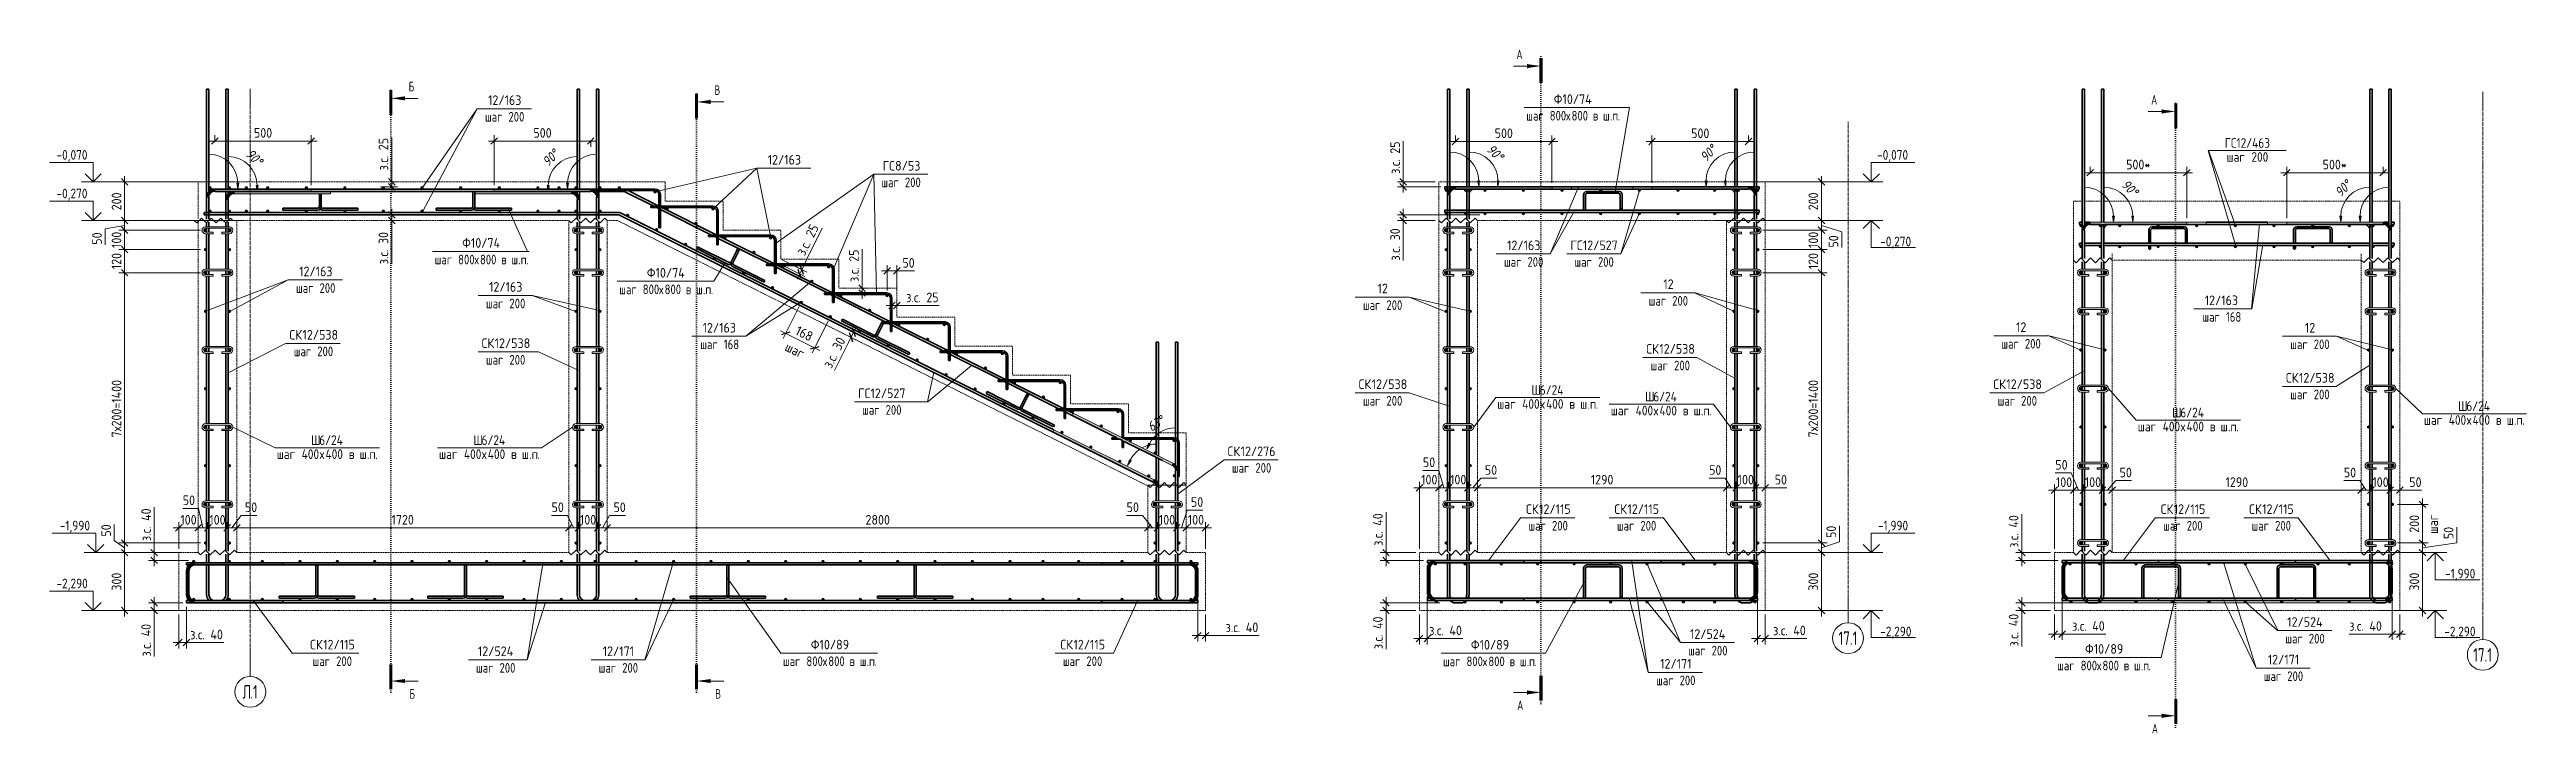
# Model space of a CAD drawing. Header units: millimetres. Extents: x -35709 to -15218, y -2926 to 78616.
# Drawn here: x -28052 to -15218, y -2926 to 616 of the extents above.
import ezdxf

# ---------------------------------------------------------------- set-up
doc = ezdxf.new("R2010")
doc.units = ezdxf.units.MM
for name, pattern in [('01 Штриховая _4 мм_', [6, 3.5, -2.5]), ('02 Штрихпунктирная _20 мм_', [25, 20, -2.5, 0, -2.5]), ('04 Пунктир 10мм', [10, 0, -10])]:
    doc.linetypes.add(name, pattern=pattern)
for name, color, linetype, lineweight in [('AA_Dim', 7, 'Continuous', 9), ('AA_Dim-20', 7, 'Continuous', 9), ('AA_Oformlenie', 7, 'Continuous', 9), ('AA_Razrez', 7, 'Continuous', 9), ('AA_Vinoska', 7, 'Continuous', 9), ('AA_Visotnaya otmetka', 7, 'Continuous', 9), ('KR_Armatura', 7, 'Continuous', 20), ('KR_Armatura_Tonkie', 7, 'Continuous', 20), ('Оси', 7, 'Continuous', 9)]:
    doc.layers.add(name, color=color, linetype=linetype, lineweight=lineweight)
for name, color, linetype, lineweight, true_color in [('AA_Linii', 7, 'Continuous', 9, 0x00a600), ('AF_Perekritie', 7, 'Continuous', 60, 0x006a35), ('AF_Perekritie_Опалубка', 7, 'Continuous', 60, 0x006a35), ('AF_Stena_Опалубка', 7, 'Continuous', 20, 0x0063c6), ('KR_Fundament', 7, 'Continuous', 20, 0x804000)]:
    doc.layers.add(name, color=color, linetype=linetype, lineweight=lineweight, true_color=true_color)
doc.styles.add('ISOCPEUR', font='isocpeur.TTF', dxfattribs={"width": 0.7, "height": 50})
doc.styles.add('ISOCPEUR_1', font='isocpeur.TTF', dxfattribs={"width": 0.9, "height": 50})
doc.styles.add('ISOCPEUR_2', font='isocpeur.TTF', dxfattribs={"width": 0.8, "height": 50})
doc.styles.add('ISOCPEUR_3', font='isocpeur.TTF', dxfattribs={"width": 0.7, "height": 70})
doc.styles.add('ISOCPEUR_4', font='isocpeur.TTF', dxfattribs={"width": 0.85, "height": 50})
doc.styles.add('ISOCPEUR_I', font='isocpeui.ttf', dxfattribs={"width": 0.85, "height": 50})
doc.dimstyles.new('00_Точн_3_знака__прозр_', dxfattribs={"dimscale": 304.8, "dimtxt": 50.137748, "dimasz": 0.111549, "dimexe": 0.098425, "dimexo": 0.065617, "dimgap": 0.006562, "dimtad": 1, "dimdec": 3, "dimrnd": 0.001, "dimdsep": 46, "dimtxsty": 'ISOCPEUR_1', "dimblk1": 'OBLIQUE', "dimblk2": 'OBLIQUE', "dimsah": 1, "dimcen": 0.09, "dimdle": 0.098425, "dimazin": 0, "dimtfac": 1, "dimtdec": 4, "dimtix": 1, "dimtmove": 0, "dimatfit": 3, "dimfxl": 1, "dimtvp": 1, "dimtolj": 1, "dimtzin": 0, "dimlwd": 18, "dimlwe": 18, "dimarcsym": 2})
doc.dimstyles.new('00_Точн_3_знака__прозр__1', dxfattribs={"dimscale": 304.8, "dimtxt": 50.137748, "dimasz": 0.111549, "dimexe": 0.098425, "dimexo": 0.065617, "dimgap": 0.006562, "dimtad": 1, "dimdec": 3, "dimrnd": 0.001, "dimdsep": 46, "dimtxsty": 'ISOCPEUR_1', "dimblk1": 'OBLIQUE', "dimblk2": 'OBLIQUE', "dimsah": 1, "dimcen": 0.09, "dimdle": 0.098425, "dimazin": 0, "dimtfac": 1, "dimtdec": 4, "dimtix": 1, "dimtmove": 1, "dimatfit": 3, "dimfxl": 1, "dimtvp": 1, "dimtolj": 1, "dimtzin": 0, "dimlwd": 18, "dimlwe": 18, "dimarcsym": 2})
doc.dimstyles.new('05_Округл_1мм__прозр_', dxfattribs={"dimscale": 304.8, "dimtxt": 50.137748, "dimasz": 0.111549, "dimexe": 0.098425, "dimexo": 0.065617, "dimgap": 0.006562, "dimtad": 1, "dimdec": 0, "dimdsep": 46, "dimtxsty": 'ISOCPEUR_1', "dimblk1": 'OBLIQUE', "dimblk2": 'OBLIQUE', "dimsah": 1, "dimcen": 0.09, "dimdle": 0.098425, "dimazin": 0, "dimtfac": 1, "dimtdec": 4, "dimtix": 1, "dimtmove": 0, "dimatfit": 3, "dimfxl": 1, "dimtvp": 1, "dimtolj": 1, "dimtzin": 0, "dimlwd": 18, "dimlwe": 18, "dimarcsym": 2})

msp = doc.modelspace()

# ---------------------------------------------------------------- texts
at = {"layer": 'AA_Razrez', "char_height": 50, "attachment_point": 1, "style": 'ISOCPEUR'}
for s, insert, width in [('\\fISOCPEUR|b0|i0|c204|p34|;\\W.7;А', (-20451.0594, 615.6276), 38.160325), ('\\fISOCPEUR|b0|i0|c204|p34|;\\W.7;Б', (-26191.275, 448.9614), 33.670875), ('\\fISOCPEUR|b0|i0|c204|p34|;\\W.7;В', (-24606.6426, 430.353), 33.670875), ('\\fISOCPEUR|b0|i0|c204|p34|;\\W.7;А', (-17162.3446, 380.6961), 38.160325), ('\\fISOCPEUR|b0|i0|c204|p34|;\\W.7;Б', (-26187.4402, -2696.7072), 33.670875), ('\\fISOCPEUR|b0|i0|c204|p34|;\\W.7;В', (-24602.8078, -2696.7072), 33.670875), ('\\fISOCPEUR|b0|i0|c204|p34|;\\W.7;А', (-20447.2245, -2755.3636), 38.160325), ('\\fISOCPEUR|b0|i0|c204|p34|;\\W.7;А', (-17158.5098, -2876.3418), 38.160325)]:
    msp.add_mtext(s, dxfattribs=dict(at, insert=insert, width=width))
at = {"layer": 'AA_Vinoska', "char_height": 50, "attachment_point": 1}
for s, insert, width, style in [('шаг', (-25795.8186, 292.4454), 116.7257, 'ISOCPEUR_2'), ('12/163', (-25779.5386, 378.4264), 210.683475, 'ISOCPEUR_1'), (' 200', (-25699.5102, 292.4454), 133.4008, 'ISOCPEUR_2'), ('шаг', (-20400.406, 297.909), 116.7257, 'ISOCPEUR_2'), (' 800', (-20304.0976, 297.909), 133.4008, 'ISOCPEUR_2'), ('\\fISOCPEUR|b0|i0|c204|p34|;\\W.9;Ф', (-20257.586, 383.89), 54.835425, 'ISOCPEUR_1'), ('10/74', (-20212.3422, 383.89), 187.594875, 'ISOCPEUR_1'), ('\\fISOCPEUR|b0|i0|c204|p34|;\\W.8;х', (-20194.031, 297.909), 34.6329, 'ISOCPEUR_2'), ('800 ', (-20165.456, 297.909), 133.4008, 'ISOCPEUR_2'), ('\\fISOCPEUR|b0|i0|c204|p34|;\\W.8;в', (-20055.3893, 297.909), 34.6329, 'ISOCPEUR_2'), ('\\fISOCPEUR|b0|i0|c204|p34|;\\W.8; ', (-20026.8143, 297.909), 29.5021, 'ISOCPEUR_2'), ('\\fISOCPEUR|b0|i0|c204|p34|;\\W.8;ш', (-20002.4726, 297.909), 43.6118, 'ISOCPEUR_2'), ('\\fISOCPEUR|b0|i0|c204|p34|;\\W.8;п', (-19954.8476, 297.909), 34.6329, 'ISOCPEUR_2'), ('\\fISOCPEUR|b0|i0|c204|p34|;\\W.8;.', (-19966.4893, 297.909), 14.1097, 'ISOCPEUR_2'), ('\\fISOCPEUR|b0|i0|c204|p34|;\\W.8;.', (-19926.2726, 297.909), 14.1097, 'ISOCPEUR_2'), ('ГС', (-16780.9519, 156.7117), 73.594912, 'ISOCPEUR_4'), ('12/463', (-16720.23, 156.7117), 213.970394, 'ISOCPEUR_4'), ('12/163', (-24330.6632, 69.8127), 210.683475, 'ISOCPEUR_1'), ('ГС', (-23734.9747, 38.8249), 77.924025, 'ISOCPEUR_1'), ('8/53', (-23670.6809, 38.8249), 155.84805, 'ISOCPEUR_1'), ('шаг', (-16772.1119, 84.2683), 124.021056, 'ISOCPEUR_4'), (' 200', (-16669.7843, 84.2683), 141.73835, 'ISOCPEUR_4'), ('шаг', (-23741.7147, -47.1562), 116.7257, 'ISOCPEUR_2'), (' 200', (-23645.4064, -47.1562), 133.4008, 'ISOCPEUR_2'), ('\\fISOCPEUR|b0|i0|c204|p34|;\\W.9;Ф', (-25913.7968, -360.8826), 54.835425, 'ISOCPEUR_1'), ('10/74', (-25868.553, -360.8826), 187.594875, 'ISOCPEUR_1'), ('12/163', (-20499.5848, -373.3762), 210.683475, 'ISOCPEUR_1'), ('ГС', (-20171.436, -373.3762), 77.924025, 'ISOCPEUR_1'), ('12/527', (-20107.1422, -373.3762), 222.227775, 'ISOCPEUR_1'), ('12/163', (-26758.557, -508.5136), 210.683475, 'ISOCPEUR_1'), ('шаг', (-26056.6168, -446.8637), 116.7257, 'ISOCPEUR_2'), (' 800', (-25960.3085, -446.8637), 133.4008, 'ISOCPEUR_2'), ('\\fISOCPEUR|b0|i0|c204|p34|;\\W.8;х', (-25850.2418, -446.8637), 34.6329, 'ISOCPEUR_2'), ('800 ', (-25821.6668, -446.8637), 133.4008, 'ISOCPEUR_2'), ('\\fISOCPEUR|b0|i0|c204|p34|;\\W.8;в', (-25711.6001, -446.8637), 34.6329, 'ISOCPEUR_2'), ('\\fISOCPEUR|b0|i0|c204|p34|;\\W.8; ', (-25683.0251, -446.8637), 29.5021, 'ISOCPEUR_2'), ('\\fISOCPEUR|b0|i0|c204|p34|;\\W.8;ш', (-25658.6835, -446.8637), 43.6118, 'ISOCPEUR_2'), ('\\fISOCPEUR|b0|i0|c204|p34|;\\W.8;.', (-25622.7001, -446.8637), 14.1097, 'ISOCPEUR_2'), ('\\fISOCPEUR|b0|i0|c204|p34|;\\W.8;п', (-25611.0585, -446.8637), 34.6329, 'ISOCPEUR_2'), ('\\fISOCPEUR|b0|i0|c204|p34|;\\W.8;.', (-25582.4835, -446.8637), 14.1097, 'ISOCPEUR_2'), ('шаг', (-20515.8648, -459.3572), 116.7257, 'ISOCPEUR_2'), (' 200', (-20419.5565, -459.3572), 133.4008, 'ISOCPEUR_2'), ('шаг', (-20150.726, -459.3572), 116.7257, 'ISOCPEUR_2'), (' 200', (-20054.4176, -459.3572), 133.4008, 'ISOCPEUR_2'), ('шаг', (-26774.837, -594.4947), 116.7257, 'ISOCPEUR_2'), (' 200', (-26678.5286, -594.4947), 133.4008, 'ISOCPEUR_2'), ('12/163', (-25774.5401, -588.5136), 210.683475, 'ISOCPEUR_1'), ('шаг', (-25099.8689, -601.5498), 116.7257, 'ISOCPEUR_2'), (' 800', (-25003.5606, -601.5498), 133.4008, 'ISOCPEUR_2'), ('\\fISOCPEUR|b0|i0|c204|p34|;\\W.9;Ф', (-24957.0489, -515.5687), 54.835425, 'ISOCPEUR_1'), ('10/74', (-24911.8052, -515.5687), 187.594875, 'ISOCPEUR_1'), ('\\fISOCPEUR|b0|i0|c204|p34|;\\W.8;х', (-24893.4939, -601.5498), 34.6329, 'ISOCPEUR_2'), ('800 ', (-24864.9189, -601.5498), 133.4008, 'ISOCPEUR_2'), ('\\fISOCPEUR|b0|i0|c204|p34|;\\W.8;в', (-24754.8523, -601.5498), 34.6329, 'ISOCPEUR_2'), ('\\fISOCPEUR|b0|i0|c204|p34|;\\W.8; ', (-24726.2773, -601.5498), 29.5021, 'ISOCPEUR_2'), ('\\fISOCPEUR|b0|i0|c204|p34|;\\W.8;ш', (-24701.9356, -601.5498), 43.6118, 'ISOCPEUR_2'), ('\\fISOCPEUR|b0|i0|c204|p34|;\\W.8;п', (-24654.3106, -601.5498), 34.6329, 'ISOCPEUR_2'), ('12', (-21170.8346, -597.0413), 66.379725, 'ISOCPEUR_1'), ('12', (-19690.2077, -574.6262), 66.379725, 'ISOCPEUR_1'), ('шаг', (-25790.8201, -674.4947), 116.7257, 'ISOCPEUR_2'), (' 200', (-25694.5118, -674.4947), 133.4008, 'ISOCPEUR_2'), ('\\fISOCPEUR|b0|i0|c204|p34|;\\W.8;.', (-24665.9523, -601.5498), 14.1097, 'ISOCPEUR_2'), ('\\fISOCPEUR|b0|i0|c204|p34|;\\W.8;.', (-24625.7356, -601.5498), 14.1097, 'ISOCPEUR_2'), ('шаг', (-21246.6046, -683.0224), 116.7257, 'ISOCPEUR_2'), (' 200', (-21150.2963, -683.0224), 133.4008, 'ISOCPEUR_2'), ('шаг', (-19765.9777, -660.6072), 116.7257, 'ISOCPEUR_2'), (' 200', (-19669.6693, -660.6072), 133.4008, 'ISOCPEUR_2'), ('шаг', (-16896.6923, -744.119), 116.7257, 'ISOCPEUR_2'), ('12/163', (-16884.6523, -658.138), 210.683475, 'ISOCPEUR_1'), (' 168', (-16800.384, -744.119), 123.1392, 'ISOCPEUR_2'), ('СК', (-26808.9661, -836.6441), 82.253137, 'ISOCPEUR_1'), ('12/538', (-26741.1005, -836.6441), 222.227775, 'ISOCPEUR_1'), ('СК', (-25813.3301, -880.1648), 82.253137, 'ISOCPEUR_1'), ('12/538', (-25745.4645, -880.1648), 222.227775, 'ISOCPEUR_1'), ('12/163', (-24667.9464, -800.1648), 210.683475, 'ISOCPEUR_1'), (' 168', (-24583.6781, -886.1458), 123.1392, 'ISOCPEUR_2'), ('шаг', (-17938.3141, -883.0456), 116.7257, 'ISOCPEUR_2'), ('12', (-17862.5441, -797.0645), 66.379725, 'ISOCPEUR_1'), (' 200', (-17842.0057, -883.0456), 133.4008, 'ISOCPEUR_2'), ('12', (-16365.9102, -800.1045), 66.379725, 'ISOCPEUR_1'), (' 200', (-16345.3719, -886.0855), 133.4008, 'ISOCPEUR_2'), ('шаг', (-26786.4561, -922.6252), 116.7257, 'ISOCPEUR_2'), (' 200', (-26690.1478, -922.6252), 133.4008, 'ISOCPEUR_2'), ('шаг', (-25790.8201, -966.1458), 116.7257, 'ISOCPEUR_2'), (' 200', (-25694.5118, -966.1458), 133.4008, 'ISOCPEUR_2'), ('шаг', (-24679.9864, -886.1458), 116.7257, 'ISOCPEUR_2'), ('СК', (-19778.5968, -909.769), 82.253137, 'ISOCPEUR_1'), ('шаг', (-19756.0868, -995.75), 116.7257, 'ISOCPEUR_2'), ('12/538', (-19710.7311, -909.769), 222.227775, 'ISOCPEUR_1'), (' 200', (-19659.7784, -995.75), 133.4008, 'ISOCPEUR_2'), ('шаг', (-16441.6802, -886.0855), 116.7257, 'ISOCPEUR_2'), ('ГС', (-23862.2299, -1139.7481), 77.924025, 'ISOCPEUR_1'), ('12/527', (-23797.9361, -1139.7481), 222.227775, 'ISOCPEUR_1'), ('СК', (-21269.1146, -1092.6817), 82.253137, 'ISOCPEUR_1'), ('12/538', (-21201.249, -1092.6817), 222.227775, 'ISOCPEUR_1'), ('\\fISOCPEUR|b0|i0|c204|p34|;\\W.85;Ш', (-20373.0617, -1122.518), 51.789012, 'ISOCPEUR_4'), ('6/24', (-20330.3315, -1122.518), 151.278431, 'ISOCPEUR_4'), ('СК', (-17980.3999, -1092.6817), 82.253137, 'ISOCPEUR_1'), ('12/538', (-17912.5342, -1092.6817), 222.227775, 'ISOCPEUR_1'), ('СК', (-16464.1902, -1059.4452), 82.253137, 'ISOCPEUR_1'), ('12/538', (-16396.3246, -1059.4452), 222.227775, 'ISOCPEUR_1'), (' 200', (-16345.3719, -1145.4262), 133.4008, 'ISOCPEUR_2'), ('шаг', (-23841.5199, -1225.7292), 116.7257, 'ISOCPEUR_2'), (' 200', (-23745.2115, -1225.7292), 133.4008, 'ISOCPEUR_2'), ('шаг', (-21246.6046, -1178.6627), 116.7257, 'ISOCPEUR_2'), (' 200', (-21150.2963, -1178.6627), 133.4008, 'ISOCPEUR_2'), ('шаг', (-20550.7967, -1194.9614), 124.021056, 'ISOCPEUR_4'), (' 400', (-20448.4691, -1194.9614), 145.826956, 'ISOCPEUR_4'), ('\\fISOCPEUR|b0|i0|c204|p34|;\\W.85;х', (-20328.1498, -1194.9614), 36.797456, 'ISOCPEUR_4'), ('400 ', (-20297.7889, -1194.9614), 145.826956, 'ISOCPEUR_4'), ('\\fISOCPEUR|b0|i0|c204|p34|;\\W.85;в', (-20177.4696, -1194.9614), 36.797456, 'ISOCPEUR_4'), ('\\fISOCPEUR|b0|i0|c204|p34|;\\W.85; ', (-20147.1087, -1194.9614), 31.345981, 'ISOCPEUR_4'), ('\\fISOCPEUR|b0|i0|c204|p34|;\\W.85;ш', (-20121.2457, -1194.9614), 46.337537, 'ISOCPEUR_4'), ('\\fISOCPEUR|b0|i0|c204|p34|;\\W.85;.', (-20083.0134, -1194.9614), 14.991556, 'ISOCPEUR_4'), ('\\fISOCPEUR|b0|i0|c204|p34|;\\W.85;п', (-20070.6441, -1194.9614), 36.797456, 'ISOCPEUR_4'), ('\\fISOCPEUR|b0|i0|c204|p34|;\\W.85;.', (-20040.2832, -1194.9614), 14.991556, 'ISOCPEUR_4'), ('шаг', (-19962.7742, -1229.2744), 124.021056, 'ISOCPEUR_4'), (' 400', (-19860.4466, -1229.2744), 145.826956, 'ISOCPEUR_4'), ('\\fISOCPEUR|b0|i0|c204|p34|;\\W.85;Ш', (-19785.0392, -1156.831), 51.789012, 'ISOCPEUR_4'), ('\\fISOCPEUR|b0|i0|c204|p34|;\\W.85;х', (-19740.1274, -1229.2744), 36.797456, 'ISOCPEUR_4'), ('6/24', (-19742.309, -1156.831), 151.278431, 'ISOCPEUR_4'), ('400 ', (-19709.7664, -1229.2744), 145.826956, 'ISOCPEUR_4'), ('\\fISOCPEUR|b0|i0|c204|p34|;\\W.85;в', (-19589.4471, -1229.2744), 36.797456, 'ISOCPEUR_4'), ('\\fISOCPEUR|b0|i0|c204|p34|;\\W.85; ', (-19559.0862, -1229.2744), 31.345981, 'ISOCPEUR_4'), ('\\fISOCPEUR|b0|i0|c204|p34|;\\W.85;ш', (-19533.2232, -1229.2744), 46.337537, 'ISOCPEUR_4'), ('\\fISOCPEUR|b0|i0|c204|p34|;\\W.85;.', (-19494.9909, -1229.2744), 14.991556, 'ISOCPEUR_4'), ('\\fISOCPEUR|b0|i0|c204|p34|;\\W.85;п', (-19482.6216, -1229.2744), 36.797456, 'ISOCPEUR_4'), ('\\fISOCPEUR|b0|i0|c204|p34|;\\W.85;.', (-19452.2607, -1229.2744), 14.991556, 'ISOCPEUR_4'), ('шаг', (-17957.8899, -1178.6627), 116.7257, 'ISOCPEUR_2'), (' 200', (-17861.5815, -1178.6627), 133.4008, 'ISOCPEUR_2'), ('\\fISOCPEUR|b0|i0|c204|p34|;\\W.85;Ш', (-17054.2407, -1239.2942), 51.789012, 'ISOCPEUR_4'), ('6/24', (-17011.5105, -1239.2942), 151.278431, 'ISOCPEUR_4'), ('шаг', (-16441.6802, -1145.4262), 116.7257, 'ISOCPEUR_2'), (' 400', (-15647.4749, -1278.0561), 145.826956, 'ISOCPEUR_4'), ('\\fISOCPEUR|b0|i0|c204|p34|;\\W.85;Ш', (-15572.0675, -1205.6127), 51.789012, 'ISOCPEUR_4'), ('6/24', (-15529.3373, -1205.6127), 151.278431, 'ISOCPEUR_4'), ('400 ', (-15496.7947, -1278.0561), 145.826956, 'ISOCPEUR_4'), ('\\fISOCPEUR|b0|i0|c204|p34|;\\W.85; ', (-15346.1145, -1278.0561), 31.345981, 'ISOCPEUR_4'), ('\\fISOCPEUR|b0|i0|c204|p34|;\\W.85;Ш', (-26697.3076, -1382.4577), 51.789012, 'ISOCPEUR_4'), ('6/24', (-26654.5774, -1382.4577), 151.278431, 'ISOCPEUR_4'), ('\\fISOCPEUR|b0|i0|c204|p34|;\\W.85;Ш', (-25856.4585, -1382.4577), 51.789012, 'ISOCPEUR_4'), ('6/24', (-25813.7283, -1382.4577), 151.278431, 'ISOCPEUR_4'), ('шаг', (-17231.9757, -1311.7376), 124.021056, 'ISOCPEUR_4'), (' 400', (-17129.6481, -1311.7376), 145.826956, 'ISOCPEUR_4'), ('\\fISOCPEUR|b0|i0|c204|p34|;\\W.85;х', (-17009.3288, -1311.7376), 36.797456, 'ISOCPEUR_4'), ('400 ', (-16978.9679, -1311.7376), 145.826956, 'ISOCPEUR_4'), ('\\fISOCPEUR|b0|i0|c204|p34|;\\W.85;в', (-16858.6486, -1311.7376), 36.797456, 'ISOCPEUR_4'), ('\\fISOCPEUR|b0|i0|c204|p34|;\\W.85; ', (-16828.2877, -1311.7376), 31.345981, 'ISOCPEUR_4'), ('\\fISOCPEUR|b0|i0|c204|p34|;\\W.85;ш', (-16802.4247, -1311.7376), 46.337537, 'ISOCPEUR_4'), ('\\fISOCPEUR|b0|i0|c204|p34|;\\W.85;.', (-16764.1924, -1311.7376), 14.991556, 'ISOCPEUR_4'), ('\\fISOCPEUR|b0|i0|c204|p34|;\\W.85;п', (-16751.8231, -1311.7376), 36.797456, 'ISOCPEUR_4'), ('\\fISOCPEUR|b0|i0|c204|p34|;\\W.85;.', (-16721.4622, -1311.7376), 14.991556, 'ISOCPEUR_4'), ('шаг', (-15749.8025, -1278.0561), 124.021056, 'ISOCPEUR_4'), ('\\fISOCPEUR|b0|i0|c204|p34|;\\W.85;х', (-15527.1556, -1278.0561), 36.797456, 'ISOCPEUR_4'), ('\\fISOCPEUR|b0|i0|c204|p34|;\\W.85;в', (-15376.4754, -1278.0561), 36.797456, 'ISOCPEUR_4'), ('\\fISOCPEUR|b0|i0|c204|p34|;\\W.85;ш', (-15320.2514, -1278.0561), 46.337537, 'ISOCPEUR_4'), ('\\fISOCPEUR|b0|i0|c204|p34|;\\W.85;.', (-15282.0191, -1278.0561), 14.991556, 'ISOCPEUR_4'), ('\\fISOCPEUR|b0|i0|c204|p34|;\\W.85;п', (-15269.6499, -1278.0561), 36.797456, 'ISOCPEUR_4'), ('\\fISOCPEUR|b0|i0|c204|p34|;\\W.85;.', (-15239.2889, -1278.0561), 14.991556, 'ISOCPEUR_4'), ('шаг', (-26875.0426, -1454.9011), 124.021056, 'ISOCPEUR_4'), (' 400', (-26772.715, -1454.9011), 145.826956, 'ISOCPEUR_4'), ('\\fISOCPEUR|b0|i0|c204|p34|;\\W.85;х', (-26652.3957, -1454.9011), 36.797456, 'ISOCPEUR_4'), ('400 ', (-26622.0348, -1454.9011), 145.826956, 'ISOCPEUR_4'), ('\\fISOCPEUR|b0|i0|c204|p34|;\\W.85;в', (-26501.7155, -1454.9011), 36.797456, 'ISOCPEUR_4'), ('\\fISOCPEUR|b0|i0|c204|p34|;\\W.85; ', (-26471.3545, -1454.9011), 31.345981, 'ISOCPEUR_4'), ('\\fISOCPEUR|b0|i0|c204|p34|;\\W.85;ш', (-26445.4915, -1454.9011), 46.337537, 'ISOCPEUR_4'), ('\\fISOCPEUR|b0|i0|c204|p34|;\\W.85;.', (-26407.2592, -1454.9011), 14.991556, 'ISOCPEUR_4'), ('\\fISOCPEUR|b0|i0|c204|p34|;\\W.85;п', (-26394.89, -1454.9011), 36.797456, 'ISOCPEUR_4'), ('\\fISOCPEUR|b0|i0|c204|p34|;\\W.85;.', (-26364.529, -1454.9011), 14.991556, 'ISOCPEUR_4'), ('шаг', (-26034.1935, -1454.9011), 124.021056, 'ISOCPEUR_4'), (' 400', (-25931.8659, -1454.9011), 145.826956, 'ISOCPEUR_4'), ('\\fISOCPEUR|b0|i0|c204|p34|;\\W.85;х', (-25811.5467, -1454.9011), 36.797456, 'ISOCPEUR_4'), ('400 ', (-25781.1857, -1454.9011), 145.826956, 'ISOCPEUR_4'), ('\\fISOCPEUR|b0|i0|c204|p34|;\\W.85;в', (-25660.8664, -1454.9011), 36.797456, 'ISOCPEUR_4'), ('\\fISOCPEUR|b0|i0|c204|p34|;\\W.85; ', (-25630.5055, -1454.9011), 31.345981, 'ISOCPEUR_4'), ('\\fISOCPEUR|b0|i0|c204|p34|;\\W.85;ш', (-25604.6425, -1454.9011), 46.337537, 'ISOCPEUR_4'), ('\\fISOCPEUR|b0|i0|c204|p34|;\\W.85;.', (-25566.4102, -1454.9011), 14.991556, 'ISOCPEUR_4'), ('\\fISOCPEUR|b0|i0|c204|p34|;\\W.85;п', (-25554.0409, -1454.9011), 36.797456, 'ISOCPEUR_4'), ('\\fISOCPEUR|b0|i0|c204|p34|;\\W.85;.', (-25523.68, -1454.9011), 14.991556, 'ISOCPEUR_4'), ('СК', (-21948.2114, -1440.2969), 82.253137, 'ISOCPEUR_1'), ('12/276', (-21880.3457, -1440.2969), 222.227775, 'ISOCPEUR_1'), (' 200', (-21829.393, -1526.2779), 133.4008, 'ISOCPEUR_2'), ('шаг', (-21925.7014, -1526.2779), 116.7257, 'ISOCPEUR_2'), ('СК', (-20401.6789, -1739.5916), 82.253137, 'ISOCPEUR_1'), ('12/115', (-20333.8133, -1739.5916), 199.139175, 'ISOCPEUR_1'), ('СК', (-19943.6564, -1739.5916), 82.253137, 'ISOCPEUR_1'), ('12/115', (-19875.7908, -1739.5916), 199.139175, 'ISOCPEUR_1'), ('СК', (-17112.9641, -1739.5916), 82.253137, 'ISOCPEUR_1'), ('12/115', (-17045.0985, -1739.5916), 199.139175, 'ISOCPEUR_1'), ('СК', (-16654.9417, -1739.5916), 82.253137, 'ISOCPEUR_1'), ('12/115', (-16587.076, -1739.5916), 199.139175, 'ISOCPEUR_1'), ('шаг', (-20388.7089, -1825.5727), 116.7257, 'ISOCPEUR_2'), (' 200', (-20292.4006, -1825.5727), 133.4008, 'ISOCPEUR_2'), ('шаг', (-19930.6864, -1825.5727), 116.7257, 'ISOCPEUR_2'), (' 200', (-19834.3781, -1825.5727), 133.4008, 'ISOCPEUR_2'), ('шаг', (-17099.9941, -1825.5727), 116.7257, 'ISOCPEUR_2'), (' 200', (-17003.6858, -1825.5727), 133.4008, 'ISOCPEUR_2'), ('шаг', (-16641.9717, -1825.5727), 116.7257, 'ISOCPEUR_2'), (' 200', (-16545.6633, -1825.5727), 133.4008, 'ISOCPEUR_2'), ('12/524', (-19551.9176, -2386.5778), 226.556887, 'ISOCPEUR_1'), ('шаг', (-16466.984, -2410.2317), 116.7257, 'ISOCPEUR_2'), ('12/524', (-16457.274, -2324.2506), 226.556887, 'ISOCPEUR_1'), (' 200', (-16370.6757, -2410.2317), 133.4008, 'ISOCPEUR_2'), ('СК', (-26701.8689, -2441.4432), 82.253137, 'ISOCPEUR_1'), ('шаг', (-26688.8989, -2527.4243), 116.7257, 'ISOCPEUR_2'), ('12/115', (-26634.0033, -2441.4432), 199.139175, 'ISOCPEUR_1'), (' 200', (-26592.5906, -2527.4243), 133.4008, 'ISOCPEUR_2'), ('12/524', (-25832.4369, -2475.7917), 226.556887, 'ISOCPEUR_1'), (' 200', (-25745.8385, -2561.7727), 133.4008, 'ISOCPEUR_2'), ('12/171', (-25185.5798, -2475.7917), 199.139175, 'ISOCPEUR_1'), (' 200', (-25110.2314, -2561.7727), 133.4008, 'ISOCPEUR_2'), ('шаг', (-24251.8564, -2527.4243), 116.7257, 'ISOCPEUR_2'), (' 800', (-24155.5481, -2527.4243), 133.4008, 'ISOCPEUR_2'), ('\\fISOCPEUR|b0|i0|c204|p34|;\\W.9;Ф', (-24107.2364, -2441.4432), 54.835425, 'ISOCPEUR_1'), ('10/89', (-24061.9927, -2441.4432), 183.265762, 'ISOCPEUR_1'), ('\\fISOCPEUR|b0|i0|c204|p34|;\\W.8;х', (-24045.4814, -2527.4243), 34.6329, 'ISOCPEUR_2'), ('800 ', (-24016.9064, -2527.4243), 133.4008, 'ISOCPEUR_2'), ('\\fISOCPEUR|b0|i0|c204|p34|;\\W.8;в', (-23906.8397, -2527.4243), 34.6329, 'ISOCPEUR_2'), ('\\fISOCPEUR|b0|i0|c204|p34|;\\W.8; ', (-23878.2647, -2527.4243), 29.5021, 'ISOCPEUR_2'), ('\\fISOCPEUR|b0|i0|c204|p34|;\\W.8;ш', (-23853.9231, -2527.4243), 43.6118, 'ISOCPEUR_2'), ('\\fISOCPEUR|b0|i0|c204|p34|;\\W.8;п', (-23806.2981, -2527.4243), 34.6329, 'ISOCPEUR_2'), ('СК', (-22814.2096, -2441.4432), 82.253137, 'ISOCPEUR_1'), ('шаг', (-22801.2396, -2527.4243), 116.7257, 'ISOCPEUR_2'), ('12/115', (-22746.3439, -2441.4432), 199.139175, 'ISOCPEUR_1'), (' 200', (-22704.9312, -2527.4243), 133.4008, 'ISOCPEUR_2'), ('шаг', (-20831.7027, -2528.1475), 116.7257, 'ISOCPEUR_2'), (' 800', (-20735.3943, -2528.1475), 133.4008, 'ISOCPEUR_2'), ('\\fISOCPEUR|b0|i0|c204|p34|;\\W.9;Ф', (-20687.0827, -2442.1665), 54.835425, 'ISOCPEUR_1'), ('10/89', (-20641.8389, -2442.1665), 183.265762, 'ISOCPEUR_1'), ('\\fISOCPEUR|b0|i0|c204|p34|;\\W.8;х', (-20625.3277, -2528.1475), 34.6329, 'ISOCPEUR_2'), ('800 ', (-20596.7527, -2528.1475), 133.4008, 'ISOCPEUR_2'), ('\\fISOCPEUR|b0|i0|c204|p34|;\\W.8;в', (-20486.686, -2528.1475), 34.6329, 'ISOCPEUR_2'), ('\\fISOCPEUR|b0|i0|c204|p34|;\\W.8; ', (-20458.111, -2528.1475), 29.5021, 'ISOCPEUR_2'), ('\\fISOCPEUR|b0|i0|c204|p34|;\\W.8;ш', (-20433.7693, -2528.1475), 43.6118, 'ISOCPEUR_2'), ('\\fISOCPEUR|b0|i0|c204|p34|;\\W.8;п', (-20386.1443, -2528.1475), 34.6329, 'ISOCPEUR_2'), ('12/171', (-19706.5, -2540.5727), 199.139175, 'ISOCPEUR_1'), ('шаг', (-19561.6276, -2472.5589), 116.7257, 'ISOCPEUR_2'), (' 200', (-19465.3192, -2472.5589), 133.4008, 'ISOCPEUR_2'), ('шаг', (-17649.4431, -2549.703), 116.7257, 'ISOCPEUR_2'), (' 800', (-17553.1348, -2549.703), 133.4008, 'ISOCPEUR_2'), ('\\fISOCPEUR|b0|i0|c204|p34|;\\W.9;Ф', (-17504.8231, -2463.722), 54.835425, 'ISOCPEUR_1'), ('10/89', (-17459.5793, -2463.722), 183.265762, 'ISOCPEUR_1'), ('\\fISOCPEUR|b0|i0|c204|p34|;\\W.8;х', (-17443.0681, -2549.703), 34.6329, 'ISOCPEUR_2'), ('800 ', (-17414.4931, -2549.703), 133.4008, 'ISOCPEUR_2'), ('\\fISOCPEUR|b0|i0|c204|p34|;\\W.8;в', (-17304.4264, -2549.703), 34.6329, 'ISOCPEUR_2'), ('\\fISOCPEUR|b0|i0|c204|p34|;\\W.8; ', (-17275.8514, -2549.703), 29.5021, 'ISOCPEUR_2'), ('\\fISOCPEUR|b0|i0|c204|p34|;\\W.8;ш', (-17251.5098, -2549.703), 43.6118, 'ISOCPEUR_2'), ('\\fISOCPEUR|b0|i0|c204|p34|;\\W.8;п', (-17203.8848, -2549.703), 34.6329, 'ISOCPEUR_2'), ('12/171', (-16557.8965, -2518.9628), 199.139175, 'ISOCPEUR_1'), ('шаг', (-25842.1469, -2561.7727), 116.7257, 'ISOCPEUR_2'), ('шаг', (-25206.5398, -2561.7727), 116.7257, 'ISOCPEUR_2'), ('\\fISOCPEUR|b0|i0|c204|p34|;\\W.8;.', (-23817.9397, -2527.4243), 14.1097, 'ISOCPEUR_2'), ('\\fISOCPEUR|b0|i0|c204|p34|;\\W.8;.', (-23777.7231, -2527.4243), 14.1097, 'ISOCPEUR_2'), ('\\fISOCPEUR|b0|i0|c204|p34|;\\W.8;.', (-20397.786, -2528.1475), 14.1097, 'ISOCPEUR_2'), ('\\fISOCPEUR|b0|i0|c204|p34|;\\W.8;.', (-20357.5693, -2528.1475), 14.1097, 'ISOCPEUR_2'), ('шаг', (-19727.46, -2626.5538), 116.7257, 'ISOCPEUR_2'), (' 200', (-19631.1517, -2626.5538), 133.4008, 'ISOCPEUR_2'), ('\\fISOCPEUR|b0|i0|c204|p34|;\\W.8;.', (-17215.5264, -2549.703), 14.1097, 'ISOCPEUR_2'), ('\\fISOCPEUR|b0|i0|c204|p34|;\\W.8;.', (-17175.3098, -2549.703), 14.1097, 'ISOCPEUR_2'), ('шаг', (-16578.8565, -2604.9439), 116.7257, 'ISOCPEUR_2'), (' 200', (-16482.5481, -2604.9439), 133.4008, 'ISOCPEUR_2')]:
    msp.add_mtext(s, dxfattribs=dict(at, insert=insert, width=width, style=style))
at = {"layer": 'AA_Vinoska', "char_height": 50, "width": 106.303763, "attachment_point": 1, "style": 'ISOCPEUR_I'}
for s, insert, rotation in [('90°', (-19504.3061, 66.2824), 45), ('90°', (-27003.3477, 105.1513), 315), ('90°', (-25503.4963, 42.2824), 45), ('90°', (-20574.1575, 129.1513), 315), ('90°', (-17285.4427, -53.7415), 315), ('90°', (-16215.5914, -116.6104), 45), ('63°', (-22368.9514, -1322.6711), 31.725)]:
    msp.add_mtext(s, dxfattribs=dict(at, insert=insert, rotation=rotation))
at = {"layer": 'AA_Visotnaya otmetka', "color": 92, "true_color": 0x00cc00, "char_height": 50, "attachment_point": 1, "line_spacing_factor": 1.135194, "style": 'ISOCPEUR_4'}
for s, insert, width in [('-0,070', (-28016.059, 95.1359), 191.919467), ('-0,070', (-18582.3949, 95.1359), 191.919467), ('-0,270', (-28016.059, -104.8641), 191.919467), ('-1,990', (-27998.754, -1824.8641), 181.691784), ('-1,990', (-18578.1334, -1824.8641), 181.691784), ('-2,290', (-28016.059, -2124.8641), 191.919467)]:
    msp.add_mtext(s, dxfattribs=dict(at, insert=insert, width=width))
at = {"layer": 'AA_Visotnaya otmetka', "char_height": 50, "attachment_point": 1, "line_spacing_factor": 1.135194, "style": 'ISOCPEUR_4'}
for s, insert, width in [('-0,270', (-18566.3949, -353.4636), 191.919467), ('-1,990', (-15639.3894, -2073.4636), 181.691784), ('-2,290', (-18566.3949, -2373.4636), 191.919467), ('-2,290', (-15643.651, -2373.4636), 191.919467)]:
    msp.add_mtext(s, dxfattribs=dict(at, insert=insert, width=width))
at = {"layer": 'Оси', "char_height": 70, "attachment_point": 1, "style": 'ISOCPEUR_3'}
for s, insert, width in [('17.1', (-18782.3835, -2398.1848), 120.092788), ('17.1', (-15493.6687, -2484.6524), 120.092788), ('\\fISOCPEUR|b0|i0|c204|p34|;\\W.7;Л', (-27051.8437, -2676.179), 48.261587), ('.1', (-27012.0239, -2676.179), 48.261587)]:
    msp.add_mtext(s, dxfattribs=dict(at, insert=insert, width=width))

# ---------------------------------------------------------------- blocks, each defined once
blk = doc.blocks.new('Ktcnybwf - Лестница-3686718-А-А Арм')
at = {"layer": 'AF_Perekritie', "linetype": '01 Штриховая _4 мм_', "lineweight": 20}
for p, q in [((32180, -70), (31880, -70)), ((32180, -170), (32180, -70)), ((32480, -170), (32180, -170)), ((32480, -320), (32480, -170)), ((31880, -270), (31933, -270)), ((31933, -270), (34680, -1644)), ((32780, -320), (32480, -320)), ((32780, -470), (32780, -320)), ((33080, -470), (32780, -470)), ((33080, -620), (33080, -470)), ((33380, -620), (33080, -620)), ((33380, -770), (33380, -620)), ((33680, -770), (33380, -770)), ((33680, -920), (33680, -770)), ((33980, -920), (33680, -920)), ((33980, -1070), (33980, -920)), ((34280, -1070), (33980, -1070)), ((34280, -1220), (34280, -1070)), ((34580, -1220), (34280, -1220)), ((34580, -1370), (34580, -1220)), ((34880, -1370), (34580, -1370)), ((34880, -1640), (34880, -1370)), ((34680, -1644), (34680, -1640)), ((34680, -1640), (34722, -1640)), ((34735, -1640), (34880, -1640))]:
    blk.add_line(p, q, dxfattribs=at)
blk = doc.blocks.new('261_Лягушка _НесАрм_РабПлоск_ - 10 А240-3854957-А-А Арм')
at = {"layer": 'KR_Armatura_Tonkie', "lineweight": 35}
for p, q in [((30370, -2071), (30370, -2208)), ((30370, -2071), (30370, -2208)), ((30380, -2208), (30380, -2071)), ((30380, -2208), (30380, -2071)), ((30362, -2216), (30180, -2216)), ((30180, -2226), (30180, -2216)), ((30180, -2216), (30180, -2226)), ((30180, -2226), (30362, -2226)), ((30570, -2216), (30387, -2216)), ((30387, -2226), (30570, -2226)), ((30570, -2216), (30570, -2226)), ((30570, -2226), (30570, -2216))]:
    blk.add_line(p, q, dxfattribs=at)
at = {"layer": 'KR_Armatura_Tonkie', "lineweight": 35, "flags": 128}
for points in [[(30370, -2059), (30372, -2055), (30376, -2054), (30379, -2057), (30380, -2059)], [(30370, -2059), (30370, -2061), (30370, -2066), (30370, -2071)], [(30370, -2071), (30370, -2065), (30370, -2060), (30370, -2059)], [(30380, -2071), (30380, -2065), (30380, -2060), (30380, -2059)], [(30380, -2059), (30380, -2061), (30380, -2066), (30380, -2071)], [(30362, -2226), (30370, -2224), (30377, -2219), (30380, -2211), (30380, -2208)], [(30370, -2208), (30368, -2213), (30363, -2216), (30362, -2216)], [(30370, -2208), (30372, -2217), (30377, -2223), (30385, -2226), (30387, -2226)], [(30387, -2216), (30382, -2214), (30380, -2209), (30380, -2208)]]:
    blk.add_lwpolyline(points, dxfattribs=at)
blk = doc.blocks.new('261_Лягушка _НесАрм_РабПлоск_ - 10 А240-3854877-А-А Арм')
at = {"layer": 'KR_Armatura_Tonkie', "lineweight": 35}
for p, q in [((30381, -206), (30198, -206)), ((30198, -216), (30198, -206)), ((30198, -206), (30198, -216)), ((30198, -216), (30381, -216)), ((30388, -131), (30388, -136)), ((30388, -136), (30388, -131)), ((30388, -136), (30388, -198)), ((30388, -136), (30388, -198)), ((30398, -136), (30398, -131)), ((30398, -131), (30398, -136)), ((30398, -198), (30398, -136)), ((30398, -198), (30398, -136)), ((30588, -206), (30406, -206)), ((30406, -216), (30588, -216)), ((30588, -206), (30588, -216)), ((30588, -216), (30588, -206))]:
    blk.add_line(p, q, dxfattribs=at)
at = {"layer": 'KR_Armatura_Tonkie', "lineweight": 35, "flags": 128}
for points in [[(30381, -216), (30389, -214), (30395, -209), (30398, -201), (30398, -198)], [(30388, -198), (30386, -203), (30382, -206), (30381, -206)], [(30388, -198), (30390, -207), (30396, -213), (30403, -216), (30406, -216)], [(30406, -206), (30401, -204), (30398, -199), (30398, -198)]]:
    blk.add_lwpolyline(points, dxfattribs=at)
blk = doc.blocks.new('261_Лягушка _НесАрм_РабПлоск_ - 10 А240-V1-А-А Арм')
at = {"layer": 'KR_Armatura_Tonkie', "lineweight": 35}
for p, q in [((31176, -206), (30993, -206)), ((30993, -216), (30993, -206)), ((30993, -206), (30993, -216)), ((30993, -216), (31176, -216)), ((31183, -136), (31183, -198)), ((31183, -136), (31183, -198)), ((31193, -198), (31193, -136)), ((31193, -198), (31193, -136)), ((31383, -206), (31201, -206)), ((31201, -216), (31383, -216)), ((31383, -206), (31383, -216)), ((31383, -216), (31383, -206))]:
    blk.add_line(p, q, dxfattribs=at)
at = {"layer": 'KR_Armatura_Tonkie', "lineweight": 35, "flags": 128}
for points in [[(31183, -124), (31185, -120), (31189, -119), (31193, -122), (31193, -124)], [(31183, -124), (31183, -126), (31183, -131), (31183, -136)], [(31183, -136), (31183, -130), (31183, -125), (31183, -124)], [(31193, -136), (31193, -130), (31193, -125), (31193, -124)], [(31193, -124), (31193, -126), (31193, -131), (31193, -136)], [(31176, -216), (31184, -214), (31190, -209), (31193, -201), (31193, -198)], [(31183, -198), (31181, -203), (31177, -206), (31176, -206)], [(31183, -198), (31185, -207), (31191, -213), (31198, -216), (31201, -216)], [(31201, -206), (31196, -204), (31193, -199), (31193, -198)]]:
    blk.add_lwpolyline(points, dxfattribs=at)
blk = doc.blocks.new('261_Лягушка _НесАрм_РабПлоск_ - 10 А240-3876764-А-А Арм')
at = {"layer": 'KR_Armatura_Tonkie', "lineweight": 35}
for p, q in [((32348, -406), (32344, -415)), ((32344, -415), (32348, -406)), ((32344, -415), (32507, -497)), ((32511, -488), (32348, -406)), ((32549, -429), (32521, -484)), ((32549, -429), (32521, -484)), ((32529, -508), (32692, -589)), ((32530, -489), (32558, -433)), ((32530, -489), (32558, -433)), ((32697, -580), (32534, -499)), ((32692, -589), (32697, -580)), ((32697, -580), (32692, -589))]:
    blk.add_line(p, q, dxfattribs=at)
at = {"layer": 'KR_Armatura_Tonkie', "lineweight": 35, "flags": 128}
for points in [[(32507, -497), (32515, -498), (32523, -496), (32529, -491), (32530, -489)], [(32521, -484), (32517, -488), (32512, -488), (32511, -488)], [(32521, -484), (32520, -492), (32522, -500), (32527, -507), (32529, -508)], [(32534, -499), (32530, -495), (32530, -490), (32530, -489)], [(32555, -418), (32554, -419), (32552, -424), (32549, -429)], [(32549, -429), (32552, -423), (32554, -419), (32555, -418)], [(32555, -418), (32558, -415), (32562, -416), (32564, -420), (32564, -422)], [(32558, -433), (32561, -427), (32563, -423), (32564, -422)], [(32564, -422), (32563, -424), (32560, -429), (32558, -433)]]:
    blk.add_lwpolyline(points, dxfattribs=at)
blk = doc.blocks.new('261_Лягушка _НесАрм_РабПлоск_ - 10 А240-V2-А-А Арм')
at = {"layer": 'KR_Armatura_Tonkie', "lineweight": 35}
for p, q in [((33098, -781), (33094, -790)), ((33094, -790), (33098, -781)), ((33094, -790), (33257, -872)), ((33261, -863), (33098, -781)), ((33299, -804), (33271, -859)), ((33299, -804), (33271, -859)), ((33279, -883), (33442, -964)), ((33280, -864), (33308, -808)), ((33280, -864), (33308, -808)), ((33447, -955), (33284, -874)), ((33308, -808), (33311, -803)), ((33442, -964), (33447, -955)), ((33447, -955), (33442, -964))]:
    blk.add_line(p, q, dxfattribs=at)
at = {"layer": 'KR_Armatura_Tonkie', "lineweight": 35, "flags": 128}
for points in [[(33257, -872), (33265, -873), (33273, -871), (33279, -866), (33280, -864)], [(33271, -859), (33267, -863), (33262, -863), (33261, -863)], [(33271, -859), (33270, -867), (33272, -875), (33277, -882), (33279, -883)], [(33284, -874), (33280, -870), (33280, -865), (33280, -864)], [(33305, -793), (33304, -794), (33302, -799), (33299, -804)], [(33299, -804), (33302, -798), (33304, -794), (33305, -793)], [(33305, -793), (33308, -790), (33312, -791), (33314, -795)], [(33311, -803), (33310, -804), (33308, -808)]]:
    blk.add_lwpolyline(points, dxfattribs=at)
blk = doc.blocks.new('079_Обозначение загиба стержня _ЭлУзла_ - Сплошные линии-3774978-А-А Арм')
at = {"layer": 'AA_Oformlenie'}
for points in [[(31694, -131), (31694, -119), (31194, -119), (31194, -131), (31454, -131)], [(31576, -107), (31579, -89), (31569, -89), (31572, -107)], [(31724, -161), (31736, -161), (31735, -150), (31730, -140), (31724, -131), (31715, -125), (31705, -120), (31694, -119), (31694, -131), (31702, -132), (31709, -135), (31715, -140), (31720, -146), (31723, -153)]]:
    blk.add_hatch(color=256, dxfattribs=at).paths.add_polyline_path(points)
for p, q in [((31694, -119), (31194, -119)), ((31194, -119), (31194, -131)), ((31194, -119), (31194, -131)), ((31694, -119), (31194, -119)), ((31569, -89), (31572, -107)), ((31579, -89), (31569, -89)), ((31576, -107), (31579, -89)), ((31694, -119), (31694, -131)), ((31694, -131), (31694, -119)), ((31194, -131), (31694, -131)), ((31194, -131), (31694, -131)), ((31724, -161), (31736, -161))]:
    blk.add_line(p, q, dxfattribs=at)
for centre, radius, start, end in [((31724, -89), 150, 90, 179.9951), ((31694, -161), 42, 360, 90), ((31694, -161), 42, 360, 90), ((31694, -161), 30, 360, 90), ((31694, -161), 30, 360, 90)]:
    blk.add_arc(centre, radius, start, end, dxfattribs=at)
blk = doc.blocks.new('079_Обозначение загиба стержня _ЭлУзла_ - Сплошные линии-3772954-А-А Арм')
at = {"layer": 'AA_Oformlenie'}
for points in [[(31794, -119), (31794, -107), (31294, -107), (31294, -119), (31454, -119)], [(31674, -107), (31679, -77), (31669, -77)], [(31836, -149), (31835, -138), (31830, -128), (31824, -119), (31815, -113), (31805, -108), (31794, -107), (31794, -119), (31802, -120), (31809, -123), (31815, -128), (31820, -134), (31823, -141), (31824, -149), (31825, -149)]]:
    blk.add_hatch(color=256, dxfattribs=at).paths.add_polyline_path(points)
for p, q in [((31794, -107), (31294, -107)), ((31294, -107), (31294, -119)), ((31294, -107), (31294, -119)), ((31794, -107), (31294, -107)), ((31294, -119), (31794, -119)), ((31294, -119), (31794, -119)), ((31669, -77), (31674, -107)), ((31679, -77), (31669, -77)), ((31674, -107), (31679, -77)), ((31794, -107), (31794, -119)), ((31794, -119), (31794, -107)), ((31824, -149), (31836, -149))]:
    blk.add_line(p, q, dxfattribs=at)
for centre, radius, start, end in [((31824, -77), 150, 90, 179.9951), ((31794, -149), 42, 360, 90), ((31794, -149), 42, 360, 90), ((31794, -149), 30, 360, 90), ((31794, -149), 30, 360, 90)]:
    blk.add_arc(centre, radius, start, end, dxfattribs=at)
blk = doc.blocks.new('079_Обозначение загиба стержня _ЭлУзла_ - Сплошные линии-3774983-А-А Арм')
at = {"layer": 'AA_Oformlenie'}
for points in [[(29916, -161), (29917, -153), (29920, -146), (29925, -140), (29931, -135), (29938, -132), (29946, -131), (29946, -119), (29935, -120), (29925, -125), (29916, -131), (29910, -140), (29905, -150), (29904, -161)], [(29946, -131), (30446, -131), (30446, -119), (29946, -119)], [(30068, -107), (30071, -89), (30061, -89), (30064, -107)]]:
    blk.add_hatch(color=256, dxfattribs=at).paths.add_polyline_path(points)
for p, q in [((29946, -131), (29946, -119)), ((30446, -119), (29946, -119)), ((30446, -119), (29946, -119)), ((29946, -119), (29946, -131)), ((30071, -89), (30061, -89)), ((30061, -89), (30064, -107)), ((30068, -107), (30071, -89)), ((30446, -131), (30446, -119)), ((30446, -131), (30446, -119)), ((29904, -161), (29916, -161)), ((29946, -131), (30446, -131)), ((29946, -131), (30446, -131))]:
    blk.add_line(p, q, dxfattribs=at)
for centre, radius, start, end in [((29916, -89), 150, 0.0049, 90), ((29946, -161), 42, 90, 180), ((29946, -161), 42, 90, 180), ((29946, -161), 30, 90, 180), ((29946, -161), 30, 90, 180)]:
    blk.add_arc(centre, radius, start, end, dxfattribs=at)
blk = doc.blocks.new('079_Обозначение загиба стержня _ЭлУзла_ - Сплошные линии-3773018-А-А Арм')
at = {"layer": 'AA_Oformlenie'}
for points in [[(29816, -149), (29817, -141), (29820, -134), (29825, -128), (29831, -123), (29838, -120), (29846, -119), (29846, -107), (29835, -108), (29825, -113), (29816, -119), (29810, -128), (29805, -138), (29804, -149)], [(29846, -119), (30346, -119), (30346, -107), (29846, -107)], [(29966, -107), (29971, -77), (29961, -77)]]:
    blk.add_hatch(color=256, dxfattribs=at).paths.add_polyline_path(points)
for p, q in [((29846, -119), (29846, -107)), ((30346, -107), (29846, -107)), ((30346, -107), (29846, -107)), ((29846, -107), (29846, -119)), ((29846, -119), (30346, -119)), ((29846, -119), (30346, -119)), ((29971, -77), (29961, -77)), ((29961, -77), (29966, -107)), ((29966, -107), (29971, -77)), ((30346, -119), (30346, -107)), ((30346, -119), (30346, -107)), ((29804, -149), (29816, -149))]:
    blk.add_line(p, q, dxfattribs=at)
for centre, radius, start, end in [((29816, -77), 150, 0.0049, 90), ((29846, -149), 42, 90, 180), ((29846, -149), 42, 90, 180), ((29846, -149), 30, 90, 180), ((29846, -149), 30, 90, 180)]:
    blk.add_arc(centre, radius, start, end, dxfattribs=at)
blk = doc.blocks.new('079_Обозначение загиба стержня _ЭлУзла_ - Сплошные линии-3854863-А-А Арм')
at = {"layer": 'AA_Oformlenie'}
for points in [[(34707, -1624), (34713, -1613), (34194, -1354), (34189, -1364), (34537, -1538)], [(34576, -1538), (34595, -1513), (34585, -1509)], [(34736, -1650), (34735, -1641), (34732, -1632), (34727, -1625), (34721, -1618), (34713, -1613), (34707, -1624), (34713, -1627), (34718, -1632), (34721, -1638), (34723, -1644), (34724, -1650)]]:
    blk.add_hatch(color=256, dxfattribs=at).paths.add_polyline_path(points)
for p, q in [((34194, -1354), (34189, -1364)), ((34194, -1354), (34189, -1364)), ((34189, -1364), (34707, -1624)), ((34189, -1364), (34707, -1624)), ((34713, -1613), (34194, -1354)), ((34713, -1613), (34194, -1354)), ((34585, -1509), (34576, -1538)), ((34576, -1538), (34595, -1513)), ((34595, -1513), (34585, -1509)), ((34713, -1613), (34707, -1624)), ((34707, -1624), (34713, -1613)), ((34724, -1650), (34736, -1650))]:
    blk.add_line(p, q, dxfattribs=at)
for centre, radius, start, end in [((34724, -1578), 150, 124.1972, 153.45), ((34724, -1578), 150, 106.5097, 118.7974), ((34724, -1578), 150, 90, 102.3712), ((34694, -1650), 30, 360, 63.45), ((34694, -1650), 30, 360, 63.45), ((34694, -1650), 42, 360, 63.45), ((34694, -1650), 42, 360, 63.45)]:
    blk.add_arc(centre, radius, start, end, dxfattribs=at)
blk = doc.blocks.new('079_Обозначение загиба стержня _ЭлУзла_ - Сплошные линии-3854870-А-А Арм')
at = {"layer": 'AA_Oformlenie'}
for points in [[(34807, -1538), (34813, -1528), (34294, -1268), (34289, -1279), (34793, -1531)], [(34676, -1452), (34695, -1428), (34685, -1423)], [(34836, -1565), (34835, -1556), (34832, -1547), (34827, -1539), (34821, -1533), (34813, -1528), (34807, -1538), (34813, -1542), (34818, -1547), (34821, -1552), (34823, -1558), (34824, -1565)]]:
    blk.add_hatch(color=256, dxfattribs=at).paths.add_polyline_path(points)
for p, q in [((34294, -1268), (34289, -1279)), ((34294, -1268), (34289, -1279)), ((34289, -1279), (34807, -1538)), ((34289, -1279), (34807, -1538)), ((34813, -1528), (34294, -1268)), ((34813, -1528), (34294, -1268)), ((34685, -1423), (34676, -1452)), ((34676, -1452), (34695, -1428)), ((34695, -1428), (34685, -1423)), ((34813, -1528), (34807, -1538)), ((34807, -1538), (34813, -1528)), ((34824, -1565), (34836, -1565))]:
    blk.add_line(p, q, dxfattribs=at)
for centre, radius, start, end in [((34824, -1493), 150, 90, 153.45), ((34794, -1565), 30, 360, 63.45), ((34794, -1565), 30, 360, 63.45), ((34794, -1565), 42, 360, 63.45), ((34794, -1565), 42, 360, 63.45)]:
    blk.add_arc(centre, radius, start, end, dxfattribs=at)
blk = doc.blocks.new('Последовательность узлов - 3мм масшт20 маскировка-904226-А-А Арм')
at = {"layer": 'AA_Oformlenie'}
for p, q in [((31680, -270), (31693, -282)), ((31693, -282), (31718, -257)), ((31730, -270), (31718, -257)), ((31730, -270), (31743, -282)), ((31743, -282), (31768, -257)), ((31780, -270), (31768, -257)), ((31780, -270), (31793, -282)), ((31793, -282), (31818, -257)), ((31830, -270), (31818, -257)), ((31830, -270), (31843, -282)), ((31843, -282), (31868, -257)), ((31880, -270), (31868, -257))]:
    blk.add_line(p, q, dxfattribs=at)
blk = doc.blocks.new('Последовательность узлов - 3мм масшт20-904339-А-А Арм')
at = {"layer": 'AA_Oformlenie'}
for p, q in [((34680, -1640), (34693, -1652)), ((34718, -1627), (34693, -1652)), ((34730, -1640), (34718, -1627)), ((34730, -1640), (34743, -1652)), ((34768, -1627), (34743, -1652)), ((34780, -1640), (34768, -1627)), ((34780, -1640), (34793, -1652)), ((34818, -1627), (34793, -1652)), ((34830, -1640), (34818, -1627)), ((34830, -1640), (34843, -1652)), ((34868, -1627), (34843, -1652)), ((34880, -1640), (34868, -1627))]:
    blk.add_line(p, q, dxfattribs=at)
blk = doc.blocks.new('079_Шпилька _ЭлУзла_ - d8 А240-3883367-А-А Арм')
at = {"layer": 'AA_Oformlenie'}
for p, q in [((29922, -302), (29798, -302)), ((29798, -310), (29922, -310)), ((29838, -330), (29798, -330)), ((29798, -338), (29838, -338)), ((29838, -338), (29838, -330)), ((29922, -330), (29882, -330)), ((29882, -330), (29882, -338)), ((29882, -338), (29922, -338))]:
    blk.add_line(p, q, dxfattribs=at)
for centre, radius, start, end in [((29798, -320), 18, 90, 270), ((29798, -320), 10, 90, 270), ((29922, -320), 18, 270, 90), ((29922, -320), 10, 270, 90)]:
    blk.add_arc(centre, radius, start, end, dxfattribs=at)
blk = doc.blocks.new('261_Лягушка _НесАрм_РабПлоск_ - 10 А240-3854957-Б-Б Арм')
at = {"layer": 'KR_Armatura', "lineweight": 35}
for start, end in [(90, 270), (270, 90)]:
    blk.add_arc((-77081, -2221), 5, start, end, dxfattribs=at)
at = {"layer": 'KR_Armatura_Tonkie', "lineweight": 35}
for p, q in [((-77276, -2071), (-77276, -2208)), ((-77266, -2208), (-77266, -2071)), ((-77094, -2054), (-77259, -2054)), ((-77259, -2064), (-77094, -2064)), ((-77086, -2071), (-77086, -2208)), ((-77076, -2208), (-77076, -2071))]:
    blk.add_line(p, q, dxfattribs=at)
at = {"layer": 'KR_Armatura_Tonkie', "lineweight": 35, "flags": 128}
for points in [[(-77259, -2054), (-77267, -2056), (-77273, -2061), (-77276, -2069), (-77276, -2071)], [(-77266, -2071), (-77264, -2067), (-77259, -2064), (-77259, -2064)], [(-77076, -2071), (-77078, -2063), (-77083, -2057), (-77091, -2054), (-77094, -2054)], [(-77094, -2064), (-77089, -2066), (-77086, -2071), (-77086, -2071)], [(-77276, -2208), (-77276, -2215), (-77276, -2220), (-77276, -2221)], [(-77266, -2221), (-77266, -2219), (-77266, -2214), (-77266, -2208)], [(-77086, -2221), (-77086, -2219), (-77086, -2214), (-77086, -2208)], [(-77081, -2226), (-77085, -2224), (-77086, -2221)], [(-77076, -2221), (-77078, -2225), (-77081, -2226)], [(-77076, -2208), (-77076, -2215), (-77076, -2220), (-77076, -2221)]]:
    blk.add_lwpolyline(points, dxfattribs=at)
blk = doc.blocks.new('261_Лягушка _НесАрм_РабПлоск_ - 10 А240-3854877-Б-Б Арм')
at = {"layer": 'KR_Armatura', "lineweight": 35}
for start, end in [(90, 270), (270, 90)]:
    blk.add_arc((-77081, -211), 5, start, end, dxfattribs=at)
at = {"layer": 'KR_Armatura_Tonkie', "lineweight": 35}
for p, q in [((-77094, -119), (-77259, -119)), ((-77276, -136), (-77276, -198)), ((-77266, -198), (-77266, -136)), ((-77259, -129), (-77094, -129)), ((-77086, -136), (-77086, -198)), ((-77076, -198), (-77076, -136))]:
    blk.add_line(p, q, dxfattribs=at)
at = {"layer": 'KR_Armatura_Tonkie', "lineweight": 35, "flags": 128}
for points in [[(-77259, -119), (-77267, -121), (-77273, -126), (-77276, -134), (-77276, -136)], [(-77076, -136), (-77078, -128), (-77083, -122), (-77091, -119), (-77094, -119)], [(-77276, -198), (-77276, -205), (-77276, -210), (-77276, -211)], [(-77266, -136), (-77264, -132), (-77259, -129), (-77259, -129)], [(-77266, -211), (-77266, -209), (-77266, -204), (-77266, -198)], [(-77094, -129), (-77089, -131), (-77086, -136), (-77086, -136)], [(-77086, -211), (-77086, -209), (-77086, -204), (-77086, -198)], [(-77081, -216), (-77085, -214), (-77086, -211)], [(-77076, -211), (-77078, -215), (-77081, -216)], [(-77076, -198), (-77076, -205), (-77076, -210), (-77076, -211)]]:
    blk.add_lwpolyline(points, dxfattribs=at)
blk = doc.blocks.new('079_Обозначение загиба стержня _ЭлУзла_ - Сплошные линии-3772940-Б-Б Арм')
at = {"layer": 'AA_Oformlenie'}
blk.add_hatch(color=256, dxfattribs=at).paths.add_polyline_path([(-76641, -95), (-76636, -65), (-76646, -65)])
for p, q in [((-76521, -95), (-77021, -95)), ((-77021, -95), (-77021, -107)), ((-77021, -107), (-76521, -107)), ((-76646, -65), (-76641, -95)), ((-76636, -65), (-76646, -65)), ((-76641, -95), (-76636, -65))]:
    blk.add_line(p, q, dxfattribs=at)
for centre, radius, start, end in [((-76491, -65), 150, 90, 179.9951), ((-76521, -137), 30, 360, 90), ((-76521, -137), 42, 360, 45.7451)]:
    blk.add_arc(centre, radius, start, end, dxfattribs=at)
blk = doc.blocks.new('079_Обозначение загиба стержня _ЭлУзла_ - Сплошные линии-3772954-Б-Б Арм')
at = {"layer": 'AA_Oformlenie'}
for points in [[(-76421, -107), (-76421, -95), (-76921, -95), (-76921, -107)], [(-76541, -95), (-76536, -65), (-76546, -65)], [(-76379, -137), (-76380, -126), (-76385, -116), (-76391, -107), (-76400, -101), (-76410, -96), (-76421, -95), (-76421, -107), (-76413, -108), (-76406, -111), (-76400, -116), (-76395, -122), (-76392, -129), (-76391, -137)]]:
    blk.add_hatch(color=256, dxfattribs=at).paths.add_polyline_path(points)
for p, q in [((-76421, -95), (-76921, -95)), ((-76921, -95), (-76921, -107)), ((-76921, -95), (-76921, -107)), ((-76421, -95), (-76921, -95)), ((-76921, -107), (-76421, -107)), ((-76921, -107), (-76421, -107)), ((-76546, -65), (-76541, -95)), ((-76536, -65), (-76546, -65)), ((-76541, -95), (-76536, -65)), ((-76421, -95), (-76421, -107)), ((-76421, -107), (-76421, -95)), ((-76391, -137), (-76379, -137))]:
    blk.add_line(p, q, dxfattribs=at)
for centre, radius, start, end in [((-76391, -65), 150, 90, 179.9951), ((-76421, -137), 42, 360, 90), ((-76421, -137), 42, 360, 90), ((-76421, -137), 30, 360, 90), ((-76421, -137), 30, 360, 90)]:
    blk.add_arc(centre, radius, start, end, dxfattribs=at)
blk = doc.blocks.new('079_Обозначение загиба стержня _ЭлУзла_ - Сплошные линии-3773023-Б-Б Арм')
at = {"layer": 'AA_Oformlenie'}
blk.add_hatch(color=256, dxfattribs=at).paths.add_polyline_path([(-77719, -95), (-77714, -65), (-77724, -65)])
for p, q in [((-77339, -95), (-77839, -95)), ((-77839, -107), (-77339, -107)), ((-77714, -65), (-77724, -65)), ((-77724, -65), (-77719, -95)), ((-77719, -95), (-77714, -65)), ((-77339, -107), (-77339, -95))]:
    blk.add_line(p, q, dxfattribs=at)
for centre, radius, start, end in [((-77869, -65), 150, 0.0049, 90), ((-77839, -137), 42, 134.2549, 180), ((-77839, -137), 30, 90, 180)]:
    blk.add_arc(centre, radius, start, end, dxfattribs=at)
blk = doc.blocks.new('079_Обозначение загиба стержня _ЭлУзла_ - Сплошные линии-3773018-Б-Б Арм')
at = {"layer": 'AA_Oformlenie'}
for points in [[(-77981, -137), (-77969, -137), (-77968, -129), (-77965, -122), (-77960, -116), (-77954, -111), (-77947, -108), (-77939, -107), (-77939, -95), (-77950, -96), (-77960, -101), (-77969, -107), (-77975, -116), (-77980, -126)], [(-77939, -107), (-77439, -107), (-77439, -95), (-77939, -95)], [(-77819, -95), (-77814, -65), (-77824, -65)]]:
    blk.add_hatch(color=256, dxfattribs=at).paths.add_polyline_path(points)
for p, q in [((-77939, -107), (-77939, -95)), ((-77439, -95), (-77939, -95)), ((-77439, -95), (-77939, -95)), ((-77939, -95), (-77939, -107)), ((-77939, -107), (-77439, -107)), ((-77939, -107), (-77439, -107)), ((-77814, -65), (-77824, -65)), ((-77824, -65), (-77819, -95)), ((-77819, -95), (-77814, -65)), ((-77439, -107), (-77439, -95)), ((-77439, -107), (-77439, -95)), ((-77981, -137), (-77969, -137))]:
    blk.add_line(p, q, dxfattribs=at)
for centre, radius, start, end in [((-77969, -65), 150, 0.0049, 90), ((-77939, -137), 42, 90, 180), ((-77939, -137), 42, 90, 180), ((-77939, -137), 30, 90, 180), ((-77939, -137), 30, 90, 180)]:
    blk.add_arc(centre, radius, start, end, dxfattribs=at)
blk = doc.blocks.new('Последовательность узлов - 3мм масшт20 маскировка-904226-Б-Б Арм')
at = {"layer": 'AA_Oformlenie'}
for p, q in [((-76535, -270), (-76522.5, -282.5)), ((-76522.5, -282.5), (-76497.5, -257.5)), ((-76485, -270), (-76497.5, -257.5)), ((-76485, -270), (-76472.5, -282.5)), ((-76472.5, -282.5), (-76447.5, -257.5)), ((-76435, -270), (-76447.5, -257.5)), ((-76435, -270), (-76422.5, -282.5)), ((-76422.5, -282.5), (-76397.5, -257.5)), ((-76385, -270), (-76397.5, -257.5)), ((-76385, -270), (-76372.5, -282.5)), ((-76372.5, -282.5), (-76347.5, -257.5)), ((-76335, -270), (-76347.5, -257.5))]:
    blk.add_line(p, q, dxfattribs=at)
blk = doc.blocks.new('079_Шпилька _ЭлУзла_ - d8 А240-3883367-Б-Б Арм')
at = {"layer": 'AA_Oformlenie'}
for p, q in [((-76373, -922), (-76497, -922)), ((-76497, -930), (-76373, -930)), ((-76457, -950), (-76497, -950)), ((-76497, -958), (-76457, -958)), ((-76457, -958), (-76457, -950)), ((-76373, -950), (-76413, -950)), ((-76413, -950), (-76413, -958)), ((-76413, -958), (-76373, -958))]:
    blk.add_line(p, q, dxfattribs=at)
for centre, radius, start, end in [((-76497, -940), 18, 90, 270), ((-76497, -940), 10, 90, 270), ((-76373, -940), 18, 270, 90), ((-76373, -940), 10, 270, 90)]:
    blk.add_arc(centre, radius, start, end, dxfattribs=at)
blk = doc.blocks.new('Ktcnybwf - Лестница-3686718-В-В Арм')
at = {"layer": 'AF_Perekritie', "linetype": '01 Штриховая _4 мм_', "lineweight": 20}
for p, q in [((-77981, -170), (-78025, -170)), ((-78025, -170), (-78025, -475)), ((-77881, -170), (-77969, -170)), ((-76491, -170), (-77869, -170)), ((-76391, -170), (-76479, -170)), ((-76335, -170), (-76379, -170)), ((-76335, -475), (-76335, -170)), ((-78025, -441), (-78025, -475)), ((-77825, -475), (-76535, -475)), ((-76335, -475), (-76335, -441))]:
    blk.add_line(p, q, dxfattribs=at)
blk = doc.blocks.new('261_Лягушка _НесАрм_РабПлоск_ - 10 А240-3854957-В-В Арм')
at = {"layer": 'KR_Armatura', "lineweight": 35}
for start, end in [(90, 270), (270, 90)]:
    blk.add_arc((-76776, -2221), 5, start, end, dxfattribs=at)
at = {"layer": 'KR_Armatura_Tonkie', "lineweight": 35}
for p, q in [((-76971, -2071), (-76971, -2208)), ((-76961, -2208), (-76961, -2071)), ((-76789, -2054), (-76954, -2054)), ((-76954, -2064), (-76789, -2064)), ((-76781, -2071), (-76781, -2208)), ((-76771, -2208), (-76771, -2071))]:
    blk.add_line(p, q, dxfattribs=at)
at = {"layer": 'KR_Armatura_Tonkie', "lineweight": 35, "flags": 128}
for points in [[(-76954, -2054), (-76962, -2056), (-76968, -2061), (-76971, -2069), (-76971, -2071)], [(-76961, -2071), (-76959, -2067), (-76954, -2064), (-76954, -2064)], [(-76771, -2071), (-76773, -2063), (-76778, -2057), (-76786, -2054), (-76789, -2054)], [(-76789, -2064), (-76784, -2066), (-76781, -2071), (-76781, -2071)], [(-76971, -2208), (-76971, -2215), (-76971, -2220), (-76971, -2221)], [(-76961, -2221), (-76961, -2219), (-76961, -2214), (-76961, -2208)], [(-76781, -2221), (-76781, -2219), (-76781, -2214), (-76781, -2208)], [(-76776, -2226), (-76780, -2224), (-76781, -2221)], [(-76771, -2221), (-76773, -2225), (-76776, -2226)], [(-76771, -2208), (-76771, -2215), (-76771, -2220), (-76771, -2221)]]:
    blk.add_lwpolyline(points, dxfattribs=at)
blk = doc.blocks.new('261_Лягушка _НесАрм_РабПлоск_ - 10 А240-3876764-В-В Арм')
at = {"layer": 'KR_Armatura', "lineweight": 35, "flags": 128}
for points in [[(-77631, -407), (-77632, -407), (-77633, -408), (-77634, -409), (-77635, -410), (-77635, -411), (-77636, -412), (-77636, -413), (-77635, -415), (-77635, -416), (-77634, -417), (-77633, -418), (-77632, -418), (-77631, -418)], [(-77631, -418), (-77630, -418), (-77628, -418), (-77627, -417), (-77627, -416), (-77626, -415), (-77626, -413), (-77626, -412), (-77626, -411), (-77627, -410), (-77627, -409), (-77628, -408), (-77630, -407), (-77631, -407)]]:
    blk.add_lwpolyline(points, dxfattribs=at)
at = {"layer": 'KR_Armatura_Tonkie', "lineweight": 35}
for p, q in [((-77636, -318), (-77636, -374)), ((-77626, -374), (-77626, -318)), ((-77453, -302), (-77618, -302)), ((-77618, -312), (-77453, -312)), ((-77446, -318), (-77446, -374)), ((-77446, -377), (-77446, -379)), ((-77446, -381), (-77446, -379)), ((-77436, -374), (-77436, -318)), ((-77436, -379), (-77436, -377)), ((-77436, -379), (-77436, -381)), ((-77636, -399), (-77636, -413)), ((-77626, -413), (-77626, -399))]:
    blk.add_line(p, q, dxfattribs=at)
at = {"layer": 'KR_Armatura_Tonkie', "lineweight": 35, "flags": 128}
for points in [[(-77618, -302), (-77626, -304), (-77632, -309), (-77636, -316), (-77636, -318)], [(-77636, -387), (-77636, -386), (-77636, -379), (-77636, -374)], [(-77626, -318), (-77624, -315), (-77620, -312), (-77618, -312)], [(-77626, -374), (-77626, -381), (-77626, -387)], [(-77436, -318), (-77438, -311), (-77443, -305), (-77451, -302), (-77453, -302)], [(-77453, -312), (-77448, -314), (-77446, -317), (-77446, -318)], [(-77446, -374), (-77446, -379), (-77446, -381)], [(-77441, -386), (-77445, -384), (-77446, -381)], [(-77436, -381), (-77438, -385), (-77441, -386)], [(-77436, -381), (-77436, -379), (-77436, -374)]]:
    blk.add_lwpolyline(points, dxfattribs=at)
blk = doc.blocks.new('079_Обозначение загиба стержня _ЭлУзла_ - Сплошные линии-3772940-В-В Арм')
at = {"layer": 'AA_Oformlenie'}
blk.add_hatch(color=256, dxfattribs=at).paths.add_polyline_path([(-76641, -278), (-76636, -248), (-76646, -248), (-76644, -258)])
for p, q in [((-76646, -248), (-76641, -278)), ((-76636, -248), (-76646, -248)), ((-76641, -278), (-76636, -248)), ((-76521, -278), (-77021, -278)), ((-77021, -278), (-77021, -290)), ((-77021, -290), (-76521, -290))]:
    blk.add_line(p, q, dxfattribs=at)
for centre, radius, start, end in [((-76491, -248), 150, 90, 179.9951), ((-76521, -320), 30, 360, 90), ((-76521, -320), 42, 360, 45.7451)]:
    blk.add_arc(centre, radius, start, end, dxfattribs=at)
blk = doc.blocks.new('079_Обозначение загиба стержня _ЭлУзла_ - Сплошные линии-3772954-В-В Арм')
at = {"layer": 'AA_Oformlenie'}
for points in [[(-76541, -278), (-76536, -248), (-76546, -248), (-76544, -258)], [(-76594, -290), (-76421, -290), (-76421, -278), (-76921, -278), (-76921, -290), (-76596, -290)], [(-76389, -320), (-76379, -320), (-76380, -309), (-76385, -299), (-76391, -290), (-76400, -284), (-76410, -279), (-76421, -278), (-76421, -290), (-76413, -291), (-76406, -294), (-76400, -299), (-76395, -305), (-76392, -312), (-76391, -320)]]:
    blk.add_hatch(color=256, dxfattribs=at).paths.add_polyline_path(points)
for p, q in [((-76546, -248), (-76541, -278)), ((-76536, -248), (-76546, -248)), ((-76541, -278), (-76536, -248)), ((-76421, -278), (-76921, -278)), ((-76921, -278), (-76921, -290)), ((-76921, -278), (-76921, -290)), ((-76421, -278), (-76921, -278)), ((-76921, -290), (-76421, -290)), ((-76921, -290), (-76421, -290)), ((-76421, -278), (-76421, -290)), ((-76421, -290), (-76421, -278)), ((-76391, -320), (-76379, -320))]:
    blk.add_line(p, q, dxfattribs=at)
for centre, radius, start, end in [((-76391, -248), 150, 90, 179.9951), ((-76421, -320), 42, 360, 90), ((-76421, -320), 42, 360, 90), ((-76421, -320), 30, 360, 90), ((-76421, -320), 30, 360, 90)]:
    blk.add_arc(centre, radius, start, end, dxfattribs=at)
blk = doc.blocks.new('079_Обозначение загиба стержня _ЭлУзла_ - Сплошные линии-3773023-В-В Арм')
at = {"layer": 'AA_Oformlenie'}
blk.add_hatch(color=256, dxfattribs=at).paths.add_polyline_path([(-77719, -278), (-77714, -248), (-77724, -248), (-77722, -258)])
for p, q in [((-77714, -248), (-77724, -248)), ((-77724, -248), (-77719, -278)), ((-77719, -278), (-77714, -248)), ((-77339, -278), (-77839, -278)), ((-77839, -290), (-77339, -290)), ((-77339, -290), (-77339, -278))]:
    blk.add_line(p, q, dxfattribs=at)
for centre, radius, start, end in [((-77869, -248), 150, 0.0049, 90), ((-77839, -320), 42, 134.5866, 180), ((-77839, -320), 30, 90, 180)]:
    blk.add_arc(centre, radius, start, end, dxfattribs=at)
blk = doc.blocks.new('079_Обозначение загиба стержня _ЭлУзла_ - Сплошные линии-3773018-В-В Арм')
at = {"layer": 'AA_Oformlenie'}
for points in [[(-77819, -278), (-77814, -248), (-77824, -248), (-77822, -258)], [(-77969, -320), (-77968, -312), (-77965, -305), (-77960, -299), (-77954, -294), (-77947, -291), (-77939, -290), (-77939, -278), (-77950, -279), (-77960, -284), (-77969, -291), (-77975, -299), (-77980, -309), (-77981, -320)], [(-77839, -290), (-77439, -290), (-77439, -278), (-77939, -278), (-77939, -290), (-77868, -290)]]:
    blk.add_hatch(color=256, dxfattribs=at).paths.add_polyline_path(points)
for p, q in [((-77814, -248), (-77824, -248)), ((-77824, -248), (-77819, -278)), ((-77819, -278), (-77814, -248)), ((-77981, -320), (-77969, -320)), ((-77939, -290), (-77939, -278)), ((-77439, -278), (-77939, -278)), ((-77439, -278), (-77939, -278)), ((-77939, -278), (-77939, -290)), ((-77939, -290), (-77439, -290)), ((-77939, -290), (-77439, -290)), ((-77439, -290), (-77439, -278)), ((-77439, -290), (-77439, -278))]:
    blk.add_line(p, q, dxfattribs=at)
for centre, radius, start, end in [((-77969, -248), 150, 0.0049, 90), ((-77939, -320), 42, 90, 180), ((-77939, -320), 42, 90, 180), ((-77939, -320), 30, 90, 180), ((-77939, -320), 30, 90, 180)]:
    blk.add_arc(centre, radius, start, end, dxfattribs=at)
blk = doc.blocks.new('Последовательность узлов - 3мм масшт20 маскировка-904226-В-В Арм')
at = {"layer": 'AA_Oformlenie'}
for p, q in [((-76535, -475), (-76522, -488)), ((-76497, -463), (-76522, -488)), ((-76485, -475), (-76497, -463)), ((-76485, -475), (-76472, -488)), ((-76447, -463), (-76472, -488)), ((-76435, -475), (-76447, -463)), ((-76435, -475), (-76422, -488)), ((-76397, -463), (-76422, -488)), ((-76385, -475), (-76397, -463)), ((-76385, -475), (-76372, -488)), ((-76347, -463), (-76372, -488)), ((-76335, -475), (-76347, -463))]:
    blk.add_line(p, q, dxfattribs=at)
blk = doc.blocks.new('079_Шпилька _ЭлУзла_ - d8 А240-3883367-В-В Арм')
at = {"layer": 'AA_Oformlenie'}
for p, q in [((-77863, -522), (-77987, -522)), ((-77987, -530), (-77863, -530)), ((-77947, -550), (-77987, -550)), ((-77987, -558), (-77947, -558)), ((-77947, -558), (-77947, -550)), ((-77863, -550), (-77903, -550)), ((-77903, -550), (-77903, -558)), ((-77903, -558), (-77863, -558))]:
    blk.add_line(p, q, dxfattribs=at)
for centre, radius, start, end in [((-77987, -540), 18, 90, 270), ((-77987, -540), 10, 90, 270), ((-77863, -540), 18, 270, 90), ((-77863, -540), 10, 270, 90)]:
    blk.add_arc(centre, radius, start, end, dxfattribs=at)
blk = doc.blocks.new('Разрез - Номер узла_ сзади-394133-А-А Арм')
at = {"layer": 'AA_Razrez'}
for points in [[(30750, 276), (30766, 276), (30766, 406), (30750, 406)], [(30829, 353), (30829, 373), (30758, 363)]]:
    blk.add_hatch(color=256, dxfattribs=at).paths.add_polyline_path(points)
for p, q in [((30818, 363), (30900, 363)), ((30829, 373), (30829, 353))]:
    blk.add_line(p, q, dxfattribs=at)
blk = doc.blocks.new('Разрез - Номер узла_ спереди-394134-А-А Арм')
at = {"layer": 'AA_Razrez'}
for points in [[(30750, -2569), (30766, -2569), (30766, -2698), (30750, -2698)], [(30829, -2645), (30829, -2665), (30758, -2655)]]:
    blk.add_hatch(color=256, dxfattribs=at).paths.add_polyline_path(points)
for p, q in [((30818, -2655), (30900, -2655)), ((30829, -2665), (30829, -2645))]:
    blk.add_line(p, q, dxfattribs=at)
blk = doc.blocks.new('Высотные отметки - Стрелка вверх-400292-А-А Арм')
at = {"layer": 'AA_Vinoska'}
for p, q in [((29216, 30), (28990, 30)), ((29216, -70), (29216, 30)), ((29276, -70), (29156, -70)), ((29216, -70), (29174, -28)), ((29216, -70), (29258, -28))]:
    blk.add_line(p, q, dxfattribs=at)
blk = doc.blocks.new('DIMBLOCK46-А-А Арм')
at = {"layer": 'AA_Dim-20', "color": 30, "lineweight": 18, "true_color": 0xff8000, "transparency": 16777216}
for p, q in [((-27382, -2310), (-27382, -2486)), ((-27382, -2456), (-27382, -2310)), ((-27342, -2270), (-27342, -2486)), ((-27342, -2456), (-27342, -2270)), ((-27412, -2456), (-27312, -2456)), ((-27343, -2456), (-27362, -2456)), ((-27149, -2456), (-27343, -2456))]:
    blk.add_line(p, q, dxfattribs=at)
at = {"layer": 'AA_Dim-20', "color": 30, "lineweight": 30, "true_color": 0xff8000, "transparency": 16777216}
for p, q in [((-27382, -2456), (-27399, -2473)), ((-27382, -2456), (-27365, -2439)), ((-27342, -2456), (-27359, -2473)), ((-27342, -2456), (-27325, -2439))]:
    blk.add_line(p, q, dxfattribs=at)
at = {"layer": 'AA_Dim-20', "color": 0, "lineweight": 18, "transparency": 16777216, "insert": (-27323, -2389), "char_height": 50, "width": 208.88, "attachment_point": 1, "line_spacing_factor": 1.135194, "style": 'ISOCPEUR_1'}
blk.add_mtext('з.с. 40', dxfattribs=at)
blk = doc.blocks.new('_Oblique')
at = {"color": 0, "linetype": 'ByBlock', "lineweight": -2}
blk.add_line((-0.5, -0.5), (0.5, 0.5), dxfattribs=at)
blk = doc.blocks.new('DIMBLOCK47-А-А Арм')
at = {"layer": 'AA_Dim-20', "color": 30, "lineweight": 18, "true_color": 0xff8000, "transparency": 16777216}
for p, q in [((-22102, -2228), (-22102, -2450)), ((-22102, -2420), (-22102, -2228)), ((-22062, -2310), (-22062, -2450)), ((-22062, -2420), (-22062, -2310)), ((-22132, -2420), (-22032, -2420)), ((-21978, -2420), (-22082, -2420)), ((-21784, -2420), (-21978, -2420))]:
    blk.add_line(p, q, dxfattribs=at)
at = {"layer": 'AA_Dim-20', "color": 30, "lineweight": 30, "true_color": 0xff8000, "transparency": 16777216}
for p, q in [((-22102, -2420), (-22119, -2437)), ((-22102, -2420), (-22085, -2403)), ((-22062, -2420), (-22079, -2437)), ((-22062, -2420), (-22045, -2403))]:
    blk.add_line(p, q, dxfattribs=at)
at = {"layer": 'AA_Dim-20', "color": 0, "lineweight": 18, "transparency": 16777216, "insert": (-21958, -2352), "char_height": 50, "width": 208.88, "attachment_point": 1, "line_spacing_factor": 1.135194, "style": 'ISOCPEUR_1'}
blk.add_mtext('з.с. 40', dxfattribs=at)
blk = doc.blocks.new('DIMBLOCK48-А-А Арм')
at = {"layer": 'AA_Dim-20', "color": 30, "lineweight": 18, "true_color": 0xff8000, "transparency": 16777216}
for p, q in [((-27362, -2250), (-27540, -2250)), ((-27402, -2290), (-27540, -2290)), ((-27510, -2320), (-27510, -2220)), ((-27510, -2250), (-27362, -2250)), ((-27510, -2334), (-27510, -2270)), ((-27510, -2290), (-27402, -2290)), ((-27510, -2528), (-27510, -2334))]:
    blk.add_line(p, q, dxfattribs=at)
at = {"layer": 'AA_Dim-20', "color": 30, "lineweight": 30, "true_color": 0xff8000, "transparency": 16777216}
for p, q in [((-27510, -2250), (-27527, -2233)), ((-27510, -2290), (-27527, -2273)), ((-27510, -2250), (-27493, -2267)), ((-27510, -2290), (-27493, -2307))]:
    blk.add_line(p, q, dxfattribs=at)
at = {"layer": 'AA_Dim-20', "color": 0, "lineweight": 18, "transparency": 16777216, "insert": (-27577, -2528), "char_height": 50, "width": 208.88, "attachment_point": 1, "rotation": 90, "line_spacing_factor": 1.135194, "style": 'ISOCPEUR_1'}
blk.add_mtext('з.с. 40', dxfattribs=at)
blk = doc.blocks.new('DIMBLOCK49-А-А Арм')
at = {"layer": 'AA_Dim-20', "color": 30, "lineweight": 18, "true_color": 0xff8000, "transparency": 16777216}
for p, q in [((-27510, -1755), (-27510, -1950)), ((-27402, -1990), (-27540, -1990)), ((-27332, -2030), (-27540, -2030)), ((-27510, -1950), (-27510, -2010)), ((-27510, -2060), (-27510, -1960)), ((-27510, -1990), (-27402, -1990)), ((-27510, -2030), (-27332, -2030))]:
    blk.add_line(p, q, dxfattribs=at)
at = {"layer": 'AA_Dim-20', "color": 30, "lineweight": 30, "true_color": 0xff8000, "transparency": 16777216}
for p, q in [((-27510, -1990), (-27527, -1973)), ((-27510, -2030), (-27527, -2013)), ((-27510, -1990), (-27493, -2007)), ((-27510, -2030), (-27493, -2047))]:
    blk.add_line(p, q, dxfattribs=at)
at = {"layer": 'AA_Dim-20', "color": 0, "lineweight": 18, "transparency": 16777216, "insert": (-27577, -1930), "char_height": 50, "width": 208.88, "attachment_point": 1, "rotation": 90, "line_spacing_factor": 1.135194, "style": 'ISOCPEUR_1'}
blk.add_mtext('з.с. 40', dxfattribs=at)
blk = doc.blocks.new('DIMBLOCK50-А-А Арм')
at = {"layer": 'AA_Dim-20', "color": 30, "lineweight": 30, "true_color": 0xff8000, "transparency": 16777216}
for p, q in [((-27663, -1940), (-27680, -1923)), ((-27663, -1990), (-27680, -1973)), ((-27663, -1940), (-27646, -1957)), ((-27663, -1990), (-27646, -2007)), ((-27663, -2290), (-27680, -2273)), ((-27663, -2290), (-27646, -2307))]:
    blk.add_line(p, q, dxfattribs=at)
at = {"layer": 'AA_Dim-20', "color": 30, "lineweight": 18, "true_color": 0xff8000, "transparency": 16777216}
for p, q in [((-27663, -1940), (-27693, -1940)), ((-27663, -1990), (-27693, -1990)), ((-27663, -1940), (-27270, -1940)), ((-27663, -2320), (-27663, -1990)), ((-27663, -1990), (-27402, -1990)), ((-27663, -2290), (-27693, -2290)), ((-27663, -2290), (-27402, -2290))]:
    blk.add_line(p, q, dxfattribs=at)
at = {"layer": 'AA_Dim-20', "color": 0, "lineweight": 18, "transparency": 16777216, "insert": (-27730, -2187), "char_height": 50, "width": 112.38, "attachment_point": 1, "rotation": 90, "line_spacing_factor": 1.135194, "style": 'ISOCPEUR_1'}
blk.add_mtext('300', dxfattribs=at)
blk = doc.blocks.new('_None')
blk = doc.blocks.new('DIMBLOCK51-А-А Арм')
at = {"layer": 'AA_Dim-20', "color": 30, "lineweight": 18, "true_color": 0xff8000, "transparency": 16777216}
for p, q in [((-27717, -1844), (-27717, -1927)), ((-27717, -1927), (-27663, -1965)), ((-27663, -1940), (-27693, -1940)), ((-27663, -1990), (-27693, -1990)), ((-27663, -1990), (-27663, -1940)), ((-27663, -1940), (-27270, -1940)), ((-27663, -1990), (-27402, -1990))]:
    blk.add_line(p, q, dxfattribs=at)
at = {"layer": 'AA_Dim-20', "color": 30, "lineweight": 30, "true_color": 0xff8000, "transparency": 16777216}
for p, q in [((-27663, -1940), (-27680, -1923)), ((-27663, -1990), (-27680, -1973)), ((-27663, -1940), (-27646, -1957)), ((-27663, -1990), (-27646, -2007))]:
    blk.add_line(p, q, dxfattribs=at)
at = {"layer": 'AA_Dim-20', "color": 0, "lineweight": 18, "transparency": 16777216, "insert": (-27784, -1907), "char_height": 50, "width": 74.92, "attachment_point": 1, "rotation": 90, "line_spacing_factor": 1.135194, "style": 'ISOCPEUR_1'}
blk.add_mtext('50', dxfattribs=at)
blk = doc.blocks.new('DIMBLOCK52-А-А Арм')
at = {"layer": 'AA_Dim-20', "color": 30, "lineweight": 18, "true_color": 0xff8000, "transparency": 16777216}
for p, q in [((-27663, -420), (-27693, -420)), ((-27663, -420), (-27270, -420)), ((-27663, -540), (-27693, -540)), ((-27663, -1940), (-27663, -540)), ((-27663, -540), (-27270, -540)), ((-27663, -1940), (-27693, -1940)), ((-27663, -1940), (-27270, -1940))]:
    blk.add_line(p, q, dxfattribs=at)
at = {"layer": 'AA_Dim-20', "color": 30, "lineweight": 30, "true_color": 0xff8000, "transparency": 16777216}
for p, q in [((-27663, -420), (-27680, -403)), ((-27663, -420), (-27646, -437)), ((-27663, -540), (-27680, -523)), ((-27663, -540), (-27646, -557)), ((-27663, -1940), (-27680, -1923)), ((-27663, -1940), (-27646, -1957))]:
    blk.add_line(p, q, dxfattribs=at)
at = {"layer": 'AA_Dim-20', "color": 0, "lineweight": 18, "transparency": 16777216, "insert": (-27730, -1393), "char_height": 50, "width": 367.8, "attachment_point": 1, "rotation": 90, "line_spacing_factor": 1.135194, "style": 'ISOCPEUR_1'}
blk.add_mtext('7х200=1400', dxfattribs=at)
blk = doc.blocks.new('DIMBLOCK53-А-А Арм')
at = {"layer": 'AA_Dim-20', "color": 30, "lineweight": 18, "true_color": 0xff8000, "transparency": 16777216}
for p, q in [((-27663, -320), (-27693, -320)), ((-27663, -320), (-27270, -320)), ((-27663, -420), (-27693, -420)), ((-27663, -540), (-27663, -420)), ((-27663, -420), (-27270, -420)), ((-27663, -540), (-27693, -540)), ((-27663, -540), (-27270, -540))]:
    blk.add_line(p, q, dxfattribs=at)
at = {"layer": 'AA_Dim-20', "color": 30, "lineweight": 30, "true_color": 0xff8000, "transparency": 16777216}
for p, q in [((-27663, -320), (-27680, -303)), ((-27663, -320), (-27646, -337)), ((-27663, -420), (-27680, -403)), ((-27663, -420), (-27646, -437)), ((-27663, -540), (-27680, -523)), ((-27663, -540), (-27646, -557))]:
    blk.add_line(p, q, dxfattribs=at)
at = {"layer": 'AA_Dim-20', "color": 0, "lineweight": 18, "transparency": 16777216, "insert": (-27730, -522), "char_height": 50, "width": 101.03, "attachment_point": 1, "rotation": 90, "line_spacing_factor": 1.135194, "style": 'ISOCPEUR_1'}
blk.add_mtext('120', dxfattribs=at)
blk = doc.blocks.new('DIMBLOCK54-А-А Арм')
at = {"layer": 'AA_Dim-20', "color": 30, "lineweight": 30, "true_color": 0xff8000, "transparency": 16777216}
for p, q in [((-27663, -270), (-27680, -253)), ((-27663, -320), (-27680, -303)), ((-27663, -270), (-27646, -287)), ((-27663, -320), (-27646, -337)), ((-27663, -420), (-27680, -403)), ((-27663, -420), (-27646, -437))]:
    blk.add_line(p, q, dxfattribs=at)
at = {"layer": 'AA_Dim-20', "color": 30, "lineweight": 18, "true_color": 0xff8000, "transparency": 16777216}
for p, q in [((-27663, -270), (-27693, -270)), ((-27663, -320), (-27693, -320)), ((-27663, -270), (-27302, -270)), ((-27663, -420), (-27663, -320)), ((-27663, -320), (-27270, -320)), ((-27663, -420), (-27693, -420)), ((-27663, -420), (-27270, -420))]:
    blk.add_line(p, q, dxfattribs=at)
at = {"layer": 'AA_Dim-20', "color": 0, "lineweight": 18, "transparency": 16777216, "insert": (-27730, -412), "char_height": 50, "width": 101.03, "attachment_point": 1, "rotation": 90, "line_spacing_factor": 1.135194, "style": 'ISOCPEUR_1'}
blk.add_mtext('100', dxfattribs=at)
blk = doc.blocks.new('DIMBLOCK55-А-А Арм')
at = {"layer": 'AA_Dim-20', "color": 30, "lineweight": 18, "true_color": 0xff8000, "transparency": 16777216}
for p, q in [((-27663, -70), (-27693, -70)), ((-27663, -70), (-27302, -70)), ((-27764, -313), (-27663, -295)), ((-27764, -395), (-27764, -313)), ((-27663, -270), (-27693, -270)), ((-27663, -320), (-27693, -320)), ((-27663, -320), (-27663, -270)), ((-27663, -270), (-27302, -270)), ((-27663, -320), (-27270, -320))]:
    blk.add_line(p, q, dxfattribs=at)
at = {"layer": 'AA_Dim-20', "color": 30, "lineweight": 30, "true_color": 0xff8000, "transparency": 16777216}
for p, q in [((-27663, -70), (-27680, -53)), ((-27663, -70), (-27646, -87)), ((-27663, -270), (-27680, -253)), ((-27663, -320), (-27680, -303)), ((-27663, -270), (-27646, -287)), ((-27663, -320), (-27646, -337))]:
    blk.add_line(p, q, dxfattribs=at)
at = {"layer": 'AA_Dim-20', "color": 0, "lineweight": 18, "transparency": 16777216, "insert": (-27831, -395), "char_height": 50, "width": 74.92, "attachment_point": 1, "rotation": 90, "line_spacing_factor": 1.135194, "style": 'ISOCPEUR_1'}
blk.add_mtext('50', dxfattribs=at)
blk = doc.blocks.new('DIMBLOCK56-А-А Арм')
at = {"layer": 'AA_Dim-20', "color": 30, "lineweight": 18, "true_color": 0xff8000, "transparency": 16777216}
for p, q in [((-27663, -70), (-27693, -70)), ((-27663, -270), (-27663, -40)), ((-27663, -70), (-27302, -70)), ((-27663, -270), (-27693, -270)), ((-27663, -270), (-27302, -270))]:
    blk.add_line(p, q, dxfattribs=at)
at = {"layer": 'AA_Dim-20', "color": 30, "lineweight": 30, "true_color": 0xff8000, "transparency": 16777216}
for p, q in [((-27663, -70), (-27680, -53)), ((-27663, -70), (-27646, -87)), ((-27663, -270), (-27680, -253)), ((-27663, -270), (-27646, -287))]:
    blk.add_line(p, q, dxfattribs=at)
at = {"layer": 'AA_Dim-20', "color": 0, "lineweight": 18, "transparency": 16777216, "insert": (-27730, -217), "char_height": 50, "width": 112.38, "attachment_point": 1, "rotation": 90, "line_spacing_factor": 1.135194, "style": 'ISOCPEUR_1'}
blk.add_mtext('200', dxfattribs=at)
blk = doc.blocks.new('DIMBLOCK57-А-А Арм')
at = {"layer": 'AA_Dim-20', "color": 30, "lineweight": 30, "true_color": 0xff8000, "transparency": 16777216}
for p, q in [((-26279, -240), (-26296, -223)), ((-26279, -270), (-26296, -253)), ((-26279, -240), (-26262, -257)), ((-26279, -270), (-26262, -287))]:
    blk.add_line(p, q, dxfattribs=at)
at = {"layer": 'AA_Dim-20', "color": 30, "lineweight": 18, "true_color": 0xff8000, "transparency": 16777216}
for p, q in [((-26283, -240), (-26249, -240)), ((-26279, -240), (-26283, -240)), ((-26279, -300), (-26279, -210)), ((-26279, -306), (-26279, -255)), ((-26283, -270), (-26249, -270)), ((-26279, -270), (-26283, -270)), ((-26279, -496), (-26279, -306))]:
    blk.add_line(p, q, dxfattribs=at)
at = {"layer": 'AA_Dim-20', "color": 0, "lineweight": 18, "transparency": 16777216, "insert": (-26347, -496), "char_height": 50, "width": 204.33, "attachment_point": 1, "rotation": 90, "line_spacing_factor": 1.135194, "style": 'ISOCPEUR_1'}
blk.add_mtext('з.с. 30', dxfattribs=at)
blk = doc.blocks.new('DIMBLOCK58-А-А Арм')
at = {"layer": 'AA_Dim-20', "color": 30, "lineweight": 18, "true_color": 0xff8000, "transparency": 16777216}
for p, q in [((-26279, 160), (-26279, -30)), ((-26338, -95), (-26249, -95)), ((-26279, -95), (-26338, -95)), ((-26283, -70), (-26249, -70)), ((-26279, -70), (-26283, -70)), ((-26279, -30), (-26279, -82)), ((-26279, -125), (-26279, -40))]:
    blk.add_line(p, q, dxfattribs=at)
at = {"layer": 'AA_Dim-20', "color": 30, "lineweight": 30, "true_color": 0xff8000, "transparency": 16777216}
for p, q in [((-26279, -70), (-26296, -53)), ((-26279, -95), (-26296, -78)), ((-26279, -70), (-26262, -87)), ((-26279, -95), (-26262, -112))]:
    blk.add_line(p, q, dxfattribs=at)
at = {"layer": 'AA_Dim-20', "color": 0, "lineweight": 18, "transparency": 16777216, "insert": (-26347, -10), "char_height": 50, "width": 204.33, "attachment_point": 1, "rotation": 90, "line_spacing_factor": 1.135194, "style": 'ISOCPEUR_1'}
blk.add_mtext('з.с. 25', dxfattribs=at)
blk = doc.blocks.new('DIMBLOCK59-А-А Арм')
at = {"layer": 'AA_Dim-20', "color": 30, "lineweight": 30, "true_color": 0xff8000, "transparency": 16777216}
for p, q in [((-22162, -1862), (-22179, -1879)), ((-22162, -1862), (-22145, -1845)), ((-22062, -1862), (-22079, -1879)), ((-22062, -1862), (-22045, -1845))]:
    blk.add_line(p, q, dxfattribs=at)
at = {"layer": 'AA_Dim-20', "color": 30, "lineweight": 18, "true_color": 0xff8000, "transparency": 16777216}
for p, q in [((-22162, -1866), (-22162, -1832)), ((-22032, -1862), (-22162, -1862)), ((-22162, -1862), (-22162, -1866)), ((-22062, -1970), (-22062, -1832)), ((-22062, -1862), (-22062, -1970))]:
    blk.add_line(p, q, dxfattribs=at)
at = {"layer": 'AA_Dim-20', "color": 0, "lineweight": 18, "transparency": 16777216, "insert": (-22154, -1795), "char_height": 50, "width": 101.03, "attachment_point": 1, "line_spacing_factor": 1.135194, "style": 'ISOCPEUR_1'}
blk.add_mtext('100', dxfattribs=at)
blk = doc.blocks.new('DIMBLOCK60-А-А Арм')
at = {"layer": 'AA_Dim-20', "color": 30, "lineweight": 18, "true_color": 0xff8000, "transparency": 16777216}
for p, q in [((-22158, -1770), (-22187, -1862)), ((-22076, -1770), (-22158, -1770)), ((-22212, -1866), (-22212, -1832)), ((-22162, -1862), (-22212, -1862)), ((-22212, -1862), (-22212, -1866)), ((-22162, -1866), (-22162, -1832)), ((-22162, -1862), (-22162, -1866))]:
    blk.add_line(p, q, dxfattribs=at)
at = {"layer": 'AA_Dim-20', "color": 30, "lineweight": 30, "true_color": 0xff8000, "transparency": 16777216}
for p, q in [((-22212, -1862), (-22229, -1879)), ((-22212, -1862), (-22195, -1845)), ((-22162, -1862), (-22179, -1879)), ((-22162, -1862), (-22145, -1845))]:
    blk.add_line(p, q, dxfattribs=at)
at = {"layer": 'AA_Dim-20', "color": 0, "lineweight": 18, "transparency": 16777216, "insert": (-22138, -1703), "char_height": 50, "width": 74.92, "attachment_point": 1, "line_spacing_factor": 1.135194, "style": 'ISOCPEUR_1'}
blk.add_mtext('50', dxfattribs=at)
blk = doc.blocks.new('DIMBLOCK61-А-А Арм')
at = {"layer": 'AA_Dim-20', "color": 30, "lineweight": 30, "true_color": 0xff8000, "transparency": 16777216}
for p, q in [((-22312, -1862), (-22329, -1879)), ((-22312, -1862), (-22295, -1845)), ((-22212, -1862), (-22229, -1879)), ((-22212, -1862), (-22195, -1845))]:
    blk.add_line(p, q, dxfattribs=at)
at = {"layer": 'AA_Dim-20', "color": 30, "lineweight": 18, "true_color": 0xff8000, "transparency": 16777216}
for p, q in [((-22312, -1866), (-22312, -1832)), ((-22212, -1862), (-22312, -1862)), ((-22312, -1862), (-22312, -1866)), ((-22212, -1866), (-22212, -1832)), ((-22212, -1862), (-22212, -1866))]:
    blk.add_line(p, q, dxfattribs=at)
at = {"layer": 'AA_Dim-20', "color": 0, "lineweight": 18, "transparency": 16777216, "insert": (-22304, -1795), "char_height": 50, "width": 101.03, "attachment_point": 1, "line_spacing_factor": 1.135194, "style": 'ISOCPEUR_1'}
blk.add_mtext('100', dxfattribs=at)
blk = doc.blocks.new('DIMBLOCK62-А-А Арм')
at = {"layer": 'AA_Dim-20', "color": 30, "lineweight": 18, "true_color": 0xff8000, "transparency": 16777216}
for p, q in [((-22471, -1798), (-22389, -1798)), ((-22389, -1798), (-22337, -1862)), ((-22362, -1866), (-22362, -1832)), ((-22312, -1862), (-22362, -1862)), ((-22362, -1862), (-22362, -1866)), ((-22312, -1866), (-22312, -1832)), ((-22312, -1862), (-22312, -1866))]:
    blk.add_line(p, q, dxfattribs=at)
at = {"layer": 'AA_Dim-20', "color": 30, "lineweight": 30, "true_color": 0xff8000, "transparency": 16777216}
for p, q in [((-22362, -1862), (-22379, -1879)), ((-22362, -1862), (-22345, -1845)), ((-22312, -1862), (-22329, -1879)), ((-22312, -1862), (-22295, -1845))]:
    blk.add_line(p, q, dxfattribs=at)
at = {"layer": 'AA_Dim-20', "color": 0, "lineweight": 18, "transparency": 16777216, "insert": (-22471, -1730), "char_height": 50, "width": 74.92, "attachment_point": 1, "line_spacing_factor": 1.135194, "style": 'ISOCPEUR_1'}
blk.add_mtext('50', dxfattribs=at)
blk = doc.blocks.new('DIMBLOCK63-А-А Арм')
at = {"layer": 'AA_Dim-20', "color": 30, "lineweight": 30, "true_color": 0xff8000, "transparency": 16777216}
for p, q in [((-25162, -1862), (-25179, -1879)), ((-25162, -1862), (-25145, -1845)), ((-22362, -1862), (-22379, -1879)), ((-22362, -1862), (-22345, -1845))]:
    blk.add_line(p, q, dxfattribs=at)
at = {"layer": 'AA_Dim-20', "color": 30, "lineweight": 18, "true_color": 0xff8000, "transparency": 16777216}
for p, q in [((-25162, -1866), (-25162, -1832)), ((-22362, -1862), (-25162, -1862)), ((-25162, -1862), (-25162, -1866)), ((-22362, -1866), (-22362, -1832)), ((-22362, -1862), (-22362, -1866))]:
    blk.add_line(p, q, dxfattribs=at)
at = {"layer": 'AA_Dim-20', "color": 0, "lineweight": 18, "transparency": 16777216, "insert": (-23824, -1795), "char_height": 50, "width": 149.85, "attachment_point": 1, "line_spacing_factor": 1.135194, "style": 'ISOCPEUR_1'}
blk.add_mtext('2800', dxfattribs=at)
blk = doc.blocks.new('DIMBLOCK64-А-А Арм')
at = {"layer": 'AA_Dim-20', "color": 30, "lineweight": 30, "true_color": 0xff8000, "transparency": 16777216}
for p, q in [((-25212, -1862), (-25229, -1879)), ((-25212, -1862), (-25195, -1845)), ((-25162, -1862), (-25179, -1879)), ((-25162, -1862), (-25145, -1845))]:
    blk.add_line(p, q, dxfattribs=at)
at = {"layer": 'AA_Dim-20', "color": 30, "lineweight": 18, "true_color": 0xff8000, "transparency": 16777216}
for p, q in [((-25212, -1866), (-25212, -1832)), ((-25162, -1862), (-25212, -1862)), ((-25212, -1862), (-25212, -1866)), ((-25150, -1798), (-25187, -1862)), ((-25162, -1866), (-25162, -1832)), ((-25162, -1862), (-25162, -1866)), ((-25068, -1798), (-25150, -1798))]:
    blk.add_line(p, q, dxfattribs=at)
at = {"layer": 'AA_Dim-20', "color": 0, "lineweight": 18, "transparency": 16777216, "insert": (-25130, -1730), "char_height": 50, "width": 74.92, "attachment_point": 1, "line_spacing_factor": 1.135194, "style": 'ISOCPEUR_1'}
blk.add_mtext('50', dxfattribs=at)
blk = doc.blocks.new('DIMBLOCK65-А-А Арм')
at = {"layer": 'AA_Dim-20', "color": 30, "lineweight": 30, "true_color": 0xff8000, "transparency": 16777216}
for p, q in [((-25312, -1862), (-25329, -1879)), ((-25312, -1862), (-25295, -1845)), ((-25212, -1862), (-25229, -1879)), ((-25212, -1862), (-25195, -1845))]:
    blk.add_line(p, q, dxfattribs=at)
at = {"layer": 'AA_Dim-20', "color": 30, "lineweight": 18, "true_color": 0xff8000, "transparency": 16777216}
for p, q in [((-25312, -1866), (-25312, -1832)), ((-25212, -1862), (-25312, -1862)), ((-25312, -1862), (-25312, -1866)), ((-25212, -1866), (-25212, -1832)), ((-25212, -1862), (-25212, -1866))]:
    blk.add_line(p, q, dxfattribs=at)
at = {"layer": 'AA_Dim-20', "color": 0, "lineweight": 18, "transparency": 16777216, "insert": (-25304, -1795), "char_height": 50, "width": 101.03, "attachment_point": 1, "line_spacing_factor": 1.135194, "style": 'ISOCPEUR_1'}
blk.add_mtext('100', dxfattribs=at)
blk = doc.blocks.new('DIMBLOCK66-А-А Арм')
at = {"layer": 'AA_Dim-20', "color": 30, "lineweight": 18, "true_color": 0xff8000, "transparency": 16777216}
for p, q in [((-25451, -1798), (-25369, -1798)), ((-25369, -1798), (-25337, -1862)), ((-25362, -1866), (-25362, -1832)), ((-25312, -1862), (-25362, -1862)), ((-25362, -1862), (-25362, -1866)), ((-25312, -1866), (-25312, -1832)), ((-25312, -1862), (-25312, -1866))]:
    blk.add_line(p, q, dxfattribs=at)
at = {"layer": 'AA_Dim-20', "color": 30, "lineweight": 30, "true_color": 0xff8000, "transparency": 16777216}
for p, q in [((-25362, -1862), (-25379, -1879)), ((-25362, -1862), (-25345, -1845)), ((-25312, -1862), (-25329, -1879)), ((-25312, -1862), (-25295, -1845))]:
    blk.add_line(p, q, dxfattribs=at)
at = {"layer": 'AA_Dim-20', "color": 0, "lineweight": 18, "transparency": 16777216, "insert": (-25451, -1730), "char_height": 50, "width": 74.92, "attachment_point": 1, "line_spacing_factor": 1.135194, "style": 'ISOCPEUR_1'}
blk.add_mtext('50', dxfattribs=at)
blk = doc.blocks.new('DIMBLOCK67-А-А Арм')
at = {"layer": 'AA_Dim-20', "color": 30, "lineweight": 30, "true_color": 0xff8000, "transparency": 16777216}
for p, q in [((-27082, -1862), (-27099, -1879)), ((-27082, -1862), (-27065, -1845)), ((-25362, -1862), (-25379, -1879)), ((-25362, -1862), (-25345, -1845))]:
    blk.add_line(p, q, dxfattribs=at)
at = {"layer": 'AA_Dim-20', "color": 30, "lineweight": 18, "true_color": 0xff8000, "transparency": 16777216}
for p, q in [((-27082, -1866), (-27082, -1832)), ((-25362, -1862), (-27082, -1862)), ((-27082, -1862), (-27082, -1866)), ((-25362, -1866), (-25362, -1832)), ((-25362, -1862), (-25362, -1866))]:
    blk.add_line(p, q, dxfattribs=at)
at = {"layer": 'AA_Dim-20', "color": 0, "lineweight": 18, "transparency": 16777216, "insert": (-26280, -1795), "char_height": 50, "width": 138.49, "attachment_point": 1, "line_spacing_factor": 1.135194, "style": 'ISOCPEUR_1'}
blk.add_mtext('1720', dxfattribs=at)
blk = doc.blocks.new('DIMBLOCK68-А-А Арм')
at = {"layer": 'AA_Dim-20', "color": 30, "lineweight": 30, "true_color": 0xff8000, "transparency": 16777216}
for p, q in [((-27132, -1862), (-27149, -1879)), ((-27132, -1862), (-27115, -1845)), ((-27082, -1862), (-27099, -1879)), ((-27082, -1862), (-27065, -1845))]:
    blk.add_line(p, q, dxfattribs=at)
at = {"layer": 'AA_Dim-20', "color": 30, "lineweight": 18, "true_color": 0xff8000, "transparency": 16777216}
for p, q in [((-27132, -1866), (-27132, -1832)), ((-27082, -1862), (-27132, -1862)), ((-27132, -1862), (-27132, -1866)), ((-27060, -1798), (-27107, -1862)), ((-27082, -1866), (-27082, -1832)), ((-27082, -1862), (-27082, -1866)), ((-26978, -1798), (-27060, -1798))]:
    blk.add_line(p, q, dxfattribs=at)
at = {"layer": 'AA_Dim-20', "color": 0, "lineweight": 18, "transparency": 16777216, "insert": (-27040, -1730), "char_height": 50, "width": 74.92, "attachment_point": 1, "line_spacing_factor": 1.135194, "style": 'ISOCPEUR_1'}
blk.add_mtext('50', dxfattribs=at)
blk = doc.blocks.new('DIMBLOCK69-А-А Арм')
at = {"layer": 'AA_Dim-20', "color": 30, "lineweight": 30, "true_color": 0xff8000, "transparency": 16777216}
for p, q in [((-27232, -1862), (-27249, -1879)), ((-27232, -1862), (-27215, -1845)), ((-27132, -1862), (-27149, -1879)), ((-27132, -1862), (-27115, -1845))]:
    blk.add_line(p, q, dxfattribs=at)
at = {"layer": 'AA_Dim-20', "color": 30, "lineweight": 18, "true_color": 0xff8000, "transparency": 16777216}
for p, q in [((-27232, -1866), (-27232, -1832)), ((-27132, -1862), (-27232, -1862)), ((-27232, -1862), (-27232, -1866)), ((-27132, -1866), (-27132, -1832)), ((-27132, -1862), (-27132, -1866))]:
    blk.add_line(p, q, dxfattribs=at)
at = {"layer": 'AA_Dim-20', "color": 0, "lineweight": 18, "transparency": 16777216, "insert": (-27224, -1795), "char_height": 50, "width": 101.03, "attachment_point": 1, "line_spacing_factor": 1.135194, "style": 'ISOCPEUR_1'}
blk.add_mtext('100', dxfattribs=at)
blk = doc.blocks.new('DIMBLOCK70-А-А Арм')
at = {"layer": 'AA_Dim-20', "color": 30, "lineweight": 18, "true_color": 0xff8000, "transparency": 16777216}
for p, q in [((-27362, -1761), (-27280, -1761)), ((-27280, -1761), (-27257, -1862)), ((-27282, -1866), (-27282, -1832)), ((-27232, -1862), (-27282, -1862)), ((-27282, -1862), (-27282, -1866)), ((-27232, -1866), (-27232, -1832)), ((-27232, -1862), (-27232, -1866))]:
    blk.add_line(p, q, dxfattribs=at)
at = {"layer": 'AA_Dim-20', "color": 30, "lineweight": 30, "true_color": 0xff8000, "transparency": 16777216}
for p, q in [((-27282, -1862), (-27299, -1879)), ((-27282, -1862), (-27265, -1845)), ((-27232, -1862), (-27249, -1879)), ((-27232, -1862), (-27215, -1845))]:
    blk.add_line(p, q, dxfattribs=at)
at = {"layer": 'AA_Dim-20', "color": 0, "lineweight": 18, "transparency": 16777216, "insert": (-27362, -1694), "char_height": 50, "width": 74.92, "attachment_point": 1, "line_spacing_factor": 1.135194, "style": 'ISOCPEUR_1'}
blk.add_mtext('50', dxfattribs=at)
blk = doc.blocks.new('DIMBLOCK71-А-А Арм')
at = {"layer": 'AA_Dim-20', "color": 30, "lineweight": 18, "true_color": 0xff8000, "transparency": 16777216}
for p, q in [((-27282, -1862), (-27412, -1862)), ((-27382, -1970), (-27382, -1832)), ((-27382, -1862), (-27382, -1970)), ((-27282, -1866), (-27282, -1832)), ((-27282, -1862), (-27282, -1866))]:
    blk.add_line(p, q, dxfattribs=at)
at = {"layer": 'AA_Dim-20', "color": 30, "lineweight": 30, "true_color": 0xff8000, "transparency": 16777216}
for p, q in [((-27382, -1862), (-27399, -1879)), ((-27382, -1862), (-27365, -1845)), ((-27282, -1862), (-27299, -1879)), ((-27282, -1862), (-27265, -1845))]:
    blk.add_line(p, q, dxfattribs=at)
at = {"layer": 'AA_Dim-20', "color": 0, "lineweight": 18, "transparency": 16777216, "insert": (-27374, -1795), "char_height": 50, "width": 101.03, "attachment_point": 1, "line_spacing_factor": 1.135194, "style": 'ISOCPEUR_1'}
blk.add_mtext('100', dxfattribs=at)
blk = doc.blocks.new('DIMBLOCK72-А-А Арм')
at = {"layer": 'AA_Dim-20', "color": 30, "lineweight": 18, "true_color": 0xff8000, "transparency": 16777216}
for p, q in [((-23985, -1047), (-23900, -877)), ((-23912, -902), (-23872, -821)), ((-23903, -873), (-23872, -889)), ((-23899, -875), (-23903, -873)), ((-23900, -877), (-23892, -862)), ((-23889, -847), (-23859, -862)), ((-23885, -848), (-23889, -847))]:
    blk.add_line(p, q, dxfattribs=at)
at = {"layer": 'AA_Dim-20', "color": 30, "lineweight": 30, "true_color": 0xff8000, "transparency": 16777216}
for p, q in [((-23899, -875), (-23907, -852)), ((-23899, -875), (-23891, -898)), ((-23885, -848), (-23893, -826)), ((-23885, -848), (-23878, -871))]:
    blk.add_line(p, q, dxfattribs=at)
at = {"layer": 'AA_Dim-20', "color": 0, "lineweight": 18, "transparency": 16777216, "insert": (-24045, -1017), "char_height": 50, "width": 204.33, "attachment_point": 1, "rotation": 63.4349, "line_spacing_factor": 1.135194, "style": 'ISOCPEUR_1'}
blk.add_mtext('з.с. 30', dxfattribs=at)
blk = doc.blocks.new('DIMBLOCK73-А-А Арм')
at = {"layer": 'AA_Dim-20', "color": 30, "lineweight": 18, "true_color": 0xff8000, "transparency": 16777216}
for p, q in [((-23632, -710), (-23717, -710)), ((-23687, -714), (-23687, -680)), ((-23687, -710), (-23687, -714)), ((-23633, -710), (-23674, -710)), ((-23662, -714), (-23662, -680)), ((-23662, -710), (-23662, -714)), ((-23442, -710), (-23633, -710))]:
    blk.add_line(p, q, dxfattribs=at)
at = {"layer": 'AA_Dim-20', "color": 30, "lineweight": 30, "true_color": 0xff8000, "transparency": 16777216}
for p, q in [((-23687, -710), (-23704, -727)), ((-23687, -710), (-23670, -693)), ((-23662, -710), (-23679, -727)), ((-23662, -710), (-23645, -693))]:
    blk.add_line(p, q, dxfattribs=at)
at = {"layer": 'AA_Dim-20', "color": 0, "lineweight": 18, "transparency": 16777216, "insert": (-23613, -643), "char_height": 50, "width": 204.33, "attachment_point": 1, "line_spacing_factor": 1.135194, "style": 'ISOCPEUR_1'}
blk.add_mtext('з.с. 25', dxfattribs=at)
blk = doc.blocks.new('DIMBLOCK74-А-А Арм')
at = {"layer": 'AA_Dim-20', "color": 30, "lineweight": 18, "true_color": 0xff8000, "transparency": 16777216}
for p, q in [((-23842, -418), (-23842, -608)), ((-23846, -620), (-23812, -620)), ((-23842, -620), (-23846, -620)), ((-23842, -675), (-23842, -590)), ((-23842, -608), (-23842, -632)), ((-23846, -645), (-23812, -645)), ((-23842, -645), (-23846, -645))]:
    blk.add_line(p, q, dxfattribs=at)
at = {"layer": 'AA_Dim-20', "color": 30, "lineweight": 30, "true_color": 0xff8000, "transparency": 16777216}
for p, q in [((-23842, -620), (-23859, -603)), ((-23842, -645), (-23859, -628)), ((-23842, -620), (-23825, -637)), ((-23842, -645), (-23825, -662))]:
    blk.add_line(p, q, dxfattribs=at)
at = {"layer": 'AA_Dim-20', "color": 0, "lineweight": 18, "transparency": 16777216, "insert": (-23909, -588), "char_height": 50, "width": 204.33, "attachment_point": 1, "rotation": 90, "line_spacing_factor": 1.135194, "style": 'ISOCPEUR_1'}
blk.add_mtext('з.с. 25', dxfattribs=at)
blk = doc.blocks.new('DIMBLOCK75-А-А Арм')
at = {"layer": 'AA_Dim-20', "color": 30, "lineweight": 18, "true_color": 0xff8000, "transparency": 16777216}
for p, q in [((-23712, -633), (-23712, -501)), ((-23662, -628), (-23662, -501)), ((-23632, -531), (-23742, -531)), ((-23712, -531), (-23712, -633)), ((-23653, -531), (-23687, -531)), ((-23662, -531), (-23662, -628)), ((-23570, -531), (-23653, -531))]:
    blk.add_line(p, q, dxfattribs=at)
at = {"layer": 'AA_Dim-20', "color": 30, "lineweight": 30, "true_color": 0xff8000, "transparency": 16777216}
for p, q in [((-23712, -531), (-23729, -548)), ((-23712, -531), (-23695, -514)), ((-23662, -531), (-23679, -548)), ((-23662, -531), (-23645, -514))]:
    blk.add_line(p, q, dxfattribs=at)
at = {"layer": 'AA_Dim-20', "color": 0, "lineweight": 18, "transparency": 16777216, "insert": (-23633, -464), "char_height": 50, "width": 74.92, "attachment_point": 1, "line_spacing_factor": 1.135194, "style": 'ISOCPEUR_1'}
blk.add_mtext('50', dxfattribs=at)
blk = doc.blocks.new('DIMBLOCK76-А-А Арм')
at = {"layer": 'AA_Dim-20', "color": 30, "lineweight": 18, "true_color": 0xff8000, "transparency": 16777216}
for p, q in [((-24048, -310), (-24133, -481)), ((-24274, -492), (-24139, -560)), ((-24166, -546), (-24274, -492)), ((-24256, -473), (-24128, -537)), ((-24154, -524), (-24256, -473)), ((-24141, -497), (-24179, -573)), ((-24133, -481), (-24160, -535))]:
    blk.add_line(p, q, dxfattribs=at)
at = {"layer": 'AA_Dim-20', "color": 30, "lineweight": 30, "true_color": 0xff8000, "transparency": 16777216}
for p, q in [((-24154, -524), (-24162, -501)), ((-24166, -546), (-24173, -523)), ((-24166, -546), (-24158, -569)), ((-24154, -524), (-24147, -547))]:
    blk.add_line(p, q, dxfattribs=at)
at = {"layer": 'AA_Dim-20', "color": 0, "lineweight": 18, "transparency": 16777216, "insert": (-24184, -433), "char_height": 50, "width": 204.33, "attachment_point": 1, "rotation": 63.4349, "line_spacing_factor": 1.135194, "style": 'ISOCPEUR_1'}
blk.add_mtext('з.с. 25', dxfattribs=at)
blk = doc.blocks.new('DIMBLOCK77-А-А Арм')
at = {"layer": 'AA_Dim-20', "color": 30, "lineweight": 18, "true_color": 0xff8000, "transparency": 16777216}
for p, q in [((-25778, 142), (-25218, 142)), ((-25748, -87), (-25748, 172)), ((-25748, 142), (-25748, -87)), ((-25248, 146), (-25248, 112)), ((-25248, 142), (-25248, 146))]:
    blk.add_line(p, q, dxfattribs=at)
at = {"layer": 'AA_Dim-20', "color": 30, "lineweight": 30, "true_color": 0xff8000, "transparency": 16777216}
for p, q in [((-25748, 142), (-25765, 125)), ((-25748, 142), (-25731, 159)), ((-25248, 142), (-25265, 125)), ((-25248, 142), (-25231, 159))]:
    blk.add_line(p, q, dxfattribs=at)
at = {"layer": 'AA_Dim-20', "color": 0, "lineweight": 18, "transparency": 16777216, "insert": (-25545, 209), "char_height": 50, "width": 112.38, "attachment_point": 1, "line_spacing_factor": 1.135194, "style": 'ISOCPEUR_1'}
blk.add_mtext('500', dxfattribs=at)
blk = doc.blocks.new('DIMBLOCK78-А-А Арм')
at = {"layer": 'AA_Dim-20', "color": 30, "lineweight": 18, "true_color": 0xff8000, "transparency": 16777216}
for p, q in [((-26666, 142), (-27226, 142)), ((-27196, 137), (-27196, 172)), ((-27196, 142), (-27196, 137)), ((-26696, -87), (-26696, 172)), ((-26696, 142), (-26696, -87))]:
    blk.add_line(p, q, dxfattribs=at)
at = {"layer": 'AA_Dim-20', "color": 30, "lineweight": 30, "true_color": 0xff8000, "transparency": 16777216}
for p, q in [((-27196, 142), (-27213, 125)), ((-27196, 142), (-27179, 159)), ((-26696, 142), (-26713, 125)), ((-26696, 142), (-26679, 159))]:
    blk.add_line(p, q, dxfattribs=at)
at = {"layer": 'AA_Dim-20', "color": 0, "lineweight": 18, "transparency": 16777216, "insert": (-26993, 209), "char_height": 50, "width": 112.38, "attachment_point": 1, "line_spacing_factor": 1.135194, "style": 'ISOCPEUR_1'}
blk.add_mtext('500', dxfattribs=at)
blk = doc.blocks.new('DIMBLOCK79-А-А Арм')
at = {"layer": 'AA_Dim-20', "color": 98, "lineweight": 18, "true_color": 0x005500, "transparency": 16777216}
for p, q in [((-24168, -716), (-24251, -881)), ((-24237, -854), (-24168, -716)), ((-24060, -943), (-24264, -841)), ((-24018, -791), (-24101, -956)), ((-24087, -929), (-24018, -791))]:
    blk.add_line(p, q, dxfattribs=at)
at = {"layer": 'AA_Dim-20', "color": 98, "lineweight": 30, "true_color": 0x005500, "transparency": 16777216}
for p, q in [((-24237, -854), (-24260, -862)), ((-24237, -854), (-24214, -847)), ((-24087, -929), (-24110, -937)), ((-24087, -929), (-24064, -922))]:
    blk.add_line(p, q, dxfattribs=at)
at = {"layer": 'AA_Dim-20', "color": 0, "lineweight": 18, "transparency": 16777216, "char_height": 50, "attachment_point": 1, "rotation": 333.4349, "line_spacing_factor": 1.135194, "style": 'ISOCPEUR_1'}
for s, insert, width in [('168', (-24170, -813), 101.03), ('шаг', (-24224, -896), 127.14)]:
    blk.add_mtext(s, dxfattribs=dict(at, insert=insert, width=width))
blk = doc.blocks.new('042_М_Арматуры - Диам длина поз _ Шаг-2260295-А-А Арм')
at = {"layer": 'AA_Vinoska'}
blk.add_line((30216, -906), (30496, -906), dxfattribs=at)
blk = doc.blocks.new('042_М_Арматуры - Диам длина поз _ Комментарий полка 25-3827468-А-А Арм')
at = {"layer": 'AA_Vinoska'}
blk.add_line((30975, -430), (31475, -430), dxfattribs=at)
blk = doc.blocks.new('042_М_Арматуры - Диам длина поз _ Комментарий-2260297-А-А Арм')
at = {"layer": 'AA_Vinoska'}
blk.add_line((34201, -2510), (34481, -2510), dxfattribs=at)
blk = doc.blocks.new('Ось сетки - d_4мм-2765513-А-А Арм')
at = {"layer": 'Оси', "color": 12, "true_color": 0xc80000}
for start, end in [(0, 180), (0, 180), (180, 360), (180, 360)]:
    blk.add_arc((30030, -2711), 80, start, end, dxfattribs=at)
blk = doc.blocks.new('044_М_Универсальная с полкой - Марка_Комментарий полка 27-3828024-А-А Арм')
at = {"layer": 'AA_Vinoska'}
blk.add_line((30159, -1447), (30699, -1447), dxfattribs=at)
blk = doc.blocks.new('Разрез - Номер узла_ сзади-394133-Б-Б Арм')
at = {"layer": 'AA_Razrez'}
for points in [[(-77488, -2627), (-77504, -2627), (-77504, -2756), (-77488, -2756)], [(-77567, -2704), (-77567, -2724), (-77496, -2714)]]:
    blk.add_hatch(color=256, dxfattribs=at).paths.add_polyline_path(points)
for p, q in [((-77556, -2714), (-77638, -2714)), ((-77567, -2724), (-77567, -2704))]:
    blk.add_line(p, q, dxfattribs=at)
blk = doc.blocks.new('Разрез - Номер узла_ спереди-394134-Б-Б Арм')
at = {"layer": 'AA_Razrez'}
for points in [[(-77567, 520), (-77567, 540), (-77496, 530)], [(-77488, 443), (-77504, 443), (-77504, 572), (-77488, 572)]]:
    blk.add_hatch(color=256, dxfattribs=at).paths.add_polyline_path(points)
for p, q in [((-77556, 530), (-77638, 530)), ((-77567, 540), (-77567, 520))]:
    blk.add_line(p, q, dxfattribs=at)
blk = doc.blocks.new('DIMBLOCK80-Б-Б Арм')
at = {"layer": 'AA_Dim-20', "color": 30, "lineweight": 30, "true_color": 0xff8000, "transparency": 16777216}
for p, q in [((-19213, -1654), (-19230, -1671)), ((-19213, -1654), (-19196, -1637)), ((-19163, -1654), (-19180, -1671)), ((-19163, -1654), (-19146, -1637))]:
    blk.add_line(p, q, dxfattribs=at)
at = {"layer": 'AA_Dim-20', "color": 30, "lineweight": 18, "true_color": 0xff8000, "transparency": 16777216}
for p, q in [((-19213, -1658), (-19213, -1624)), ((-19133, -1654), (-19213, -1654)), ((-19213, -1654), (-19213, -1658)), ((-19133, -1654), (-19188, -1654)), ((-19163, -1658), (-19163, -1624)), ((-19163, -1654), (-19163, -1658)), ((-19051, -1654), (-19133, -1654))]:
    blk.add_line(p, q, dxfattribs=at)
at = {"layer": 'AA_Dim-20', "color": 0, "lineweight": 18, "transparency": 16777216, "insert": (-19113, -1587), "char_height": 50, "width": 74.92, "attachment_point": 1, "line_spacing_factor": 1.135194, "style": 'ISOCPEUR_1'}
blk.add_mtext('50', dxfattribs=at)
blk = doc.blocks.new('DIMBLOCK81-Б-Б Арм')
at = {"layer": 'AA_Dim-20', "color": 30, "lineweight": 30, "true_color": 0xff8000, "transparency": 16777216}
for p, q in [((-19313, -1654), (-19330, -1671)), ((-19313, -1654), (-19296, -1637)), ((-19213, -1654), (-19230, -1671)), ((-19213, -1654), (-19196, -1637))]:
    blk.add_line(p, q, dxfattribs=at)
at = {"layer": 'AA_Dim-20', "color": 30, "lineweight": 18, "true_color": 0xff8000, "transparency": 16777216}
for p, q in [((-19313, -1658), (-19313, -1624)), ((-19213, -1654), (-19313, -1654)), ((-19313, -1654), (-19313, -1658)), ((-19213, -1658), (-19213, -1624)), ((-19213, -1654), (-19213, -1658))]:
    blk.add_line(p, q, dxfattribs=at)
at = {"layer": 'AA_Dim-20', "color": 0, "lineweight": 18, "transparency": 16777216, "insert": (-19305, -1587), "char_height": 50, "width": 101.03, "attachment_point": 1, "line_spacing_factor": 1.135194, "style": 'ISOCPEUR_1'}
blk.add_mtext('100', dxfattribs=at)
blk = doc.blocks.new('DIMBLOCK82-Б-Б Арм')
at = {"layer": 'AA_Dim-20', "color": 30, "lineweight": 18, "true_color": 0xff8000, "transparency": 16777216}
for p, q in [((-19453, -1604), (-19370, -1604)), ((-19370, -1604), (-19338, -1654)), ((-19363, -1658), (-19363, -1624)), ((-19313, -1654), (-19363, -1654)), ((-19363, -1654), (-19363, -1658)), ((-19313, -1658), (-19313, -1624)), ((-19313, -1654), (-19313, -1658))]:
    blk.add_line(p, q, dxfattribs=at)
at = {"layer": 'AA_Dim-20', "color": 30, "lineweight": 30, "true_color": 0xff8000, "transparency": 16777216}
for p, q in [((-19363, -1654), (-19380, -1671)), ((-19363, -1654), (-19346, -1637)), ((-19313, -1654), (-19330, -1671)), ((-19313, -1654), (-19296, -1637))]:
    blk.add_line(p, q, dxfattribs=at)
at = {"layer": 'AA_Dim-20', "color": 0, "lineweight": 18, "transparency": 16777216, "insert": (-19453, -1537), "char_height": 50, "width": 74.92, "attachment_point": 1, "line_spacing_factor": 1.135194, "style": 'ISOCPEUR_1'}
blk.add_mtext('50', dxfattribs=at)
blk = doc.blocks.new('DIMBLOCK83-Б-Б Арм')
at = {"layer": 'AA_Dim-20', "color": 30, "lineweight": 30, "true_color": 0xff8000, "transparency": 16777216}
for p, q in [((-20653, -1654), (-20670, -1671)), ((-20653, -1654), (-20636, -1637)), ((-19363, -1654), (-19380, -1671)), ((-19363, -1654), (-19346, -1637))]:
    blk.add_line(p, q, dxfattribs=at)
at = {"layer": 'AA_Dim-20', "color": 30, "lineweight": 18, "true_color": 0xff8000, "transparency": 16777216}
for p, q in [((-20653, -1658), (-20653, -1624)), ((-19363, -1654), (-20653, -1654)), ((-20653, -1654), (-20653, -1658)), ((-19363, -1658), (-19363, -1624)), ((-19363, -1654), (-19363, -1658))]:
    blk.add_line(p, q, dxfattribs=at)
at = {"layer": 'AA_Dim-20', "color": 0, "lineweight": 18, "transparency": 16777216, "insert": (-20066, -1587), "char_height": 50, "width": 138.49, "attachment_point": 1, "line_spacing_factor": 1.135194, "style": 'ISOCPEUR_1'}
blk.add_mtext('1290', dxfattribs=at)
blk = doc.blocks.new('DIMBLOCK84-Б-Б Арм')
at = {"layer": 'AA_Dim-20', "color": 30, "lineweight": 30, "true_color": 0xff8000, "transparency": 16777216}
for p, q in [((-20703, -1654), (-20720, -1671)), ((-20703, -1654), (-20686, -1637)), ((-20653, -1654), (-20670, -1671)), ((-20653, -1654), (-20636, -1637))]:
    blk.add_line(p, q, dxfattribs=at)
at = {"layer": 'AA_Dim-20', "color": 30, "lineweight": 18, "true_color": 0xff8000, "transparency": 16777216}
for p, q in [((-20703, -1658), (-20703, -1624)), ((-20653, -1654), (-20703, -1654)), ((-20703, -1654), (-20703, -1658)), ((-20635, -1604), (-20678, -1654)), ((-20653, -1658), (-20653, -1624)), ((-20653, -1654), (-20653, -1658)), ((-20553, -1604), (-20635, -1604))]:
    blk.add_line(p, q, dxfattribs=at)
at = {"layer": 'AA_Dim-20', "color": 0, "lineweight": 18, "transparency": 16777216, "insert": (-20615, -1537), "char_height": 50, "width": 74.92, "attachment_point": 1, "line_spacing_factor": 1.135194, "style": 'ISOCPEUR_1'}
blk.add_mtext('50', dxfattribs=at)
blk = doc.blocks.new('DIMBLOCK85-Б-Б Арм')
at = {"layer": 'AA_Dim-20', "color": 30, "lineweight": 30, "true_color": 0xff8000, "transparency": 16777216}
for p, q in [((-20803, -1654), (-20820, -1671)), ((-20803, -1654), (-20786, -1637)), ((-20703, -1654), (-20720, -1671)), ((-20703, -1654), (-20686, -1637))]:
    blk.add_line(p, q, dxfattribs=at)
at = {"layer": 'AA_Dim-20', "color": 30, "lineweight": 18, "true_color": 0xff8000, "transparency": 16777216}
for p, q in [((-20803, -1658), (-20803, -1624)), ((-20703, -1654), (-20803, -1654)), ((-20803, -1654), (-20803, -1658)), ((-20703, -1658), (-20703, -1624)), ((-20703, -1654), (-20703, -1658))]:
    blk.add_line(p, q, dxfattribs=at)
at = {"layer": 'AA_Dim-20', "color": 0, "lineweight": 18, "transparency": 16777216, "insert": (-20795, -1587), "char_height": 50, "width": 101.03, "attachment_point": 1, "line_spacing_factor": 1.135194, "style": 'ISOCPEUR_1'}
blk.add_mtext('100', dxfattribs=at)
blk = doc.blocks.new('DIMBLOCK86-Б-Б Арм')
at = {"layer": 'AA_Dim-20', "color": 30, "lineweight": 18, "true_color": 0xff8000, "transparency": 16777216}
for p, q in [((-20936, -1564), (-20854, -1564)), ((-20803, -1654), (-20883, -1654)), ((-20854, -1564), (-20828, -1654)), ((-20853, -1658), (-20853, -1624)), ((-20853, -1654), (-20853, -1658)), ((-20803, -1658), (-20803, -1624)), ((-20803, -1654), (-20803, -1658))]:
    blk.add_line(p, q, dxfattribs=at)
at = {"layer": 'AA_Dim-20', "color": 30, "lineweight": 30, "true_color": 0xff8000, "transparency": 16777216}
for p, q in [((-20853, -1654), (-20870, -1671)), ((-20853, -1654), (-20836, -1637)), ((-20803, -1654), (-20820, -1671)), ((-20803, -1654), (-20786, -1637))]:
    blk.add_line(p, q, dxfattribs=at)
at = {"layer": 'AA_Dim-20', "color": 0, "lineweight": 18, "transparency": 16777216, "insert": (-20936, -1497), "char_height": 50, "width": 74.92, "attachment_point": 1, "line_spacing_factor": 1.135194, "style": 'ISOCPEUR_1'}
blk.add_mtext('50', dxfattribs=at)
blk = doc.blocks.new('DIMBLOCK87-Б-Б Арм')
at = {"layer": 'AA_Dim-20', "color": 30, "lineweight": 18, "true_color": 0xff8000, "transparency": 16777216}
for p, q in [((-20823, -1654), (-20983, -1654)), ((-20953, -1970), (-20953, -1624)), ((-20953, -1654), (-20953, -1970)), ((-20853, -1658), (-20853, -1624)), ((-20853, -1654), (-20853, -1658))]:
    blk.add_line(p, q, dxfattribs=at)
at = {"layer": 'AA_Dim-20', "color": 30, "lineweight": 30, "true_color": 0xff8000, "transparency": 16777216}
for p, q in [((-20953, -1654), (-20970, -1671)), ((-20953, -1654), (-20936, -1637)), ((-20853, -1654), (-20870, -1671)), ((-20853, -1654), (-20836, -1637))]:
    blk.add_line(p, q, dxfattribs=at)
at = {"layer": 'AA_Dim-20', "color": 0, "lineweight": 18, "transparency": 16777216, "insert": (-20945, -1587), "char_height": 50, "width": 101.03, "attachment_point": 1, "line_spacing_factor": 1.135194, "style": 'ISOCPEUR_1'}
blk.add_mtext('100', dxfattribs=at)
blk = doc.blocks.new('DIMBLOCK88-Б-Б Арм')
at = {"layer": 'AA_Dim-20', "color": 30, "lineweight": 30, "true_color": 0xff8000, "transparency": 16777216}
for p, q in [((-18871, -1940), (-18888, -1923)), ((-18871, -1990), (-18888, -1973)), ((-18871, -1940), (-18854, -1957)), ((-18871, -1990), (-18854, -2007)), ((-18871, -2290), (-18888, -2273)), ((-18871, -2290), (-18854, -2307))]:
    blk.add_line(p, q, dxfattribs=at)
at = {"layer": 'AA_Dim-20', "color": 30, "lineweight": 18, "true_color": 0xff8000, "transparency": 16777216}
for p, q in [((-18871, -1990), (-19341, -1990)), ((-18871, -1940), (-19175, -1940)), ((-18871, -1940), (-18841, -1940)), ((-18871, -2320), (-18871, -1990)), ((-18871, -1990), (-18841, -1990)), ((-18871, -2290), (-19143, -2290)), ((-18871, -2290), (-18841, -2290))]:
    blk.add_line(p, q, dxfattribs=at)
at = {"layer": 'AA_Dim-20', "color": 0, "lineweight": 18, "transparency": 16777216, "insert": (-18938, -2187), "char_height": 50, "width": 112.38, "attachment_point": 1, "rotation": 90, "line_spacing_factor": 1.135194, "style": 'ISOCPEUR_1'}
blk.add_mtext('300', dxfattribs=at)
blk = doc.blocks.new('DIMBLOCK89-Б-Б Арм')
at = {"layer": 'AA_Dim-20', "color": 30, "lineweight": 30, "true_color": 0xff8000, "transparency": 16777216}
for p, q in [((-18871, -1940), (-18888, -1923)), ((-18871, -1990), (-18888, -1973)), ((-18871, -1940), (-18854, -1957)), ((-18871, -1990), (-18854, -2007))]:
    blk.add_line(p, q, dxfattribs=at)
at = {"layer": 'AA_Dim-20', "color": 30, "lineweight": 18, "true_color": 0xff8000, "transparency": 16777216}
for p, q in [((-18778, -1852), (-18778, -1934)), ((-18871, -1990), (-19341, -1990)), ((-18871, -1940), (-19175, -1940)), ((-18778, -1934), (-18871, -1965)), ((-18871, -1990), (-18871, -1940)), ((-18871, -1940), (-18841, -1940)), ((-18871, -1990), (-18841, -1990))]:
    blk.add_line(p, q, dxfattribs=at)
at = {"layer": 'AA_Dim-20', "color": 0, "lineweight": 18, "transparency": 16777216, "insert": (-18845, -1914), "char_height": 50, "width": 74.92, "attachment_point": 1, "rotation": 90, "line_spacing_factor": 1.135194, "style": 'ISOCPEUR_1'}
blk.add_mtext('50', dxfattribs=at)
blk = doc.blocks.new('DIMBLOCK90-Б-Б Арм')
at = {"layer": 'AA_Dim-20', "color": 30, "lineweight": 18, "true_color": 0xff8000, "transparency": 16777216}
for p, q in [((-18871, -420), (-19175, -420)), ((-18871, -420), (-18841, -420)), ((-18871, -540), (-19175, -540)), ((-18871, -1940), (-18871, -540)), ((-18871, -540), (-18841, -540)), ((-18871, -1940), (-19175, -1940)), ((-18871, -1940), (-18841, -1940))]:
    blk.add_line(p, q, dxfattribs=at)
at = {"layer": 'AA_Dim-20', "color": 30, "lineweight": 30, "true_color": 0xff8000, "transparency": 16777216}
for p, q in [((-18871, -420), (-18888, -403)), ((-18871, -420), (-18854, -437)), ((-18871, -540), (-18888, -523)), ((-18871, -540), (-18854, -557)), ((-18871, -1940), (-18888, -1923)), ((-18871, -1940), (-18854, -1957))]:
    blk.add_line(p, q, dxfattribs=at)
at = {"layer": 'AA_Dim-20', "color": 0, "lineweight": 18, "transparency": 16777216, "insert": (-18938, -1393), "char_height": 50, "width": 367.8, "attachment_point": 1, "rotation": 90, "line_spacing_factor": 1.135194, "style": 'ISOCPEUR_1'}
blk.add_mtext('7х200=1400', dxfattribs=at)
blk = doc.blocks.new('DIMBLOCK91-Б-Б Арм')
at = {"layer": 'AA_Dim-20', "color": 30, "lineweight": 18, "true_color": 0xff8000, "transparency": 16777216}
for p, q in [((-18871, -320), (-19175, -320)), ((-18871, -320), (-18841, -320)), ((-18871, -420), (-19175, -420)), ((-18871, -540), (-18871, -420)), ((-18871, -420), (-18841, -420)), ((-18871, -540), (-19175, -540)), ((-18871, -540), (-18841, -540))]:
    blk.add_line(p, q, dxfattribs=at)
at = {"layer": 'AA_Dim-20', "color": 30, "lineweight": 30, "true_color": 0xff8000, "transparency": 16777216}
for p, q in [((-18871, -320), (-18888, -303)), ((-18871, -320), (-18854, -337)), ((-18871, -420), (-18888, -403)), ((-18871, -420), (-18854, -437)), ((-18871, -540), (-18888, -523)), ((-18871, -540), (-18854, -557))]:
    blk.add_line(p, q, dxfattribs=at)
at = {"layer": 'AA_Dim-20', "color": 0, "lineweight": 18, "transparency": 16777216, "insert": (-18938, -522), "char_height": 50, "width": 101.03, "attachment_point": 1, "rotation": 90, "line_spacing_factor": 1.135194, "style": 'ISOCPEUR_1'}
blk.add_mtext('120', dxfattribs=at)
blk = doc.blocks.new('DIMBLOCK92-Б-Б Арм')
at = {"layer": 'AA_Dim-20', "color": 30, "lineweight": 30, "true_color": 0xff8000, "transparency": 16777216}
for p, q in [((-18871, -270), (-18888, -253)), ((-18871, -320), (-18888, -303)), ((-18871, -270), (-18854, -287)), ((-18871, -320), (-18854, -337)), ((-18871, -420), (-18888, -403)), ((-18871, -420), (-18854, -437))]:
    blk.add_line(p, q, dxfattribs=at)
at = {"layer": 'AA_Dim-20', "color": 30, "lineweight": 18, "true_color": 0xff8000, "transparency": 16777216}
for p, q in [((-18871, -320), (-19175, -320)), ((-18871, -270), (-19143, -270)), ((-18871, -270), (-18841, -270)), ((-18871, -420), (-18871, -320)), ((-18871, -320), (-18841, -320)), ((-18871, -420), (-19175, -420)), ((-18871, -420), (-18841, -420))]:
    blk.add_line(p, q, dxfattribs=at)
at = {"layer": 'AA_Dim-20', "color": 0, "lineweight": 18, "transparency": 16777216, "insert": (-18938, -412), "char_height": 50, "width": 101.03, "attachment_point": 1, "rotation": 90, "line_spacing_factor": 1.135194, "style": 'ISOCPEUR_1'}
blk.add_mtext('100', dxfattribs=at)
blk = doc.blocks.new('DIMBLOCK93-Б-Б Арм')
at = {"layer": 'AA_Dim-20', "color": 30, "lineweight": 18, "true_color": 0xff8000, "transparency": 16777216}
for p, q in [((-18871, -70), (-19143, -70)), ((-18871, -70), (-18841, -70)), ((-18871, -320), (-19175, -320)), ((-18871, -270), (-19143, -270)), ((-18871, -320), (-18871, -270)), ((-18871, -270), (-18841, -270)), ((-18766, -328), (-18871, -295)), ((-18871, -320), (-18841, -320)), ((-18766, -410), (-18766, -328))]:
    blk.add_line(p, q, dxfattribs=at)
at = {"layer": 'AA_Dim-20', "color": 30, "lineweight": 30, "true_color": 0xff8000, "transparency": 16777216}
for p, q in [((-18871, -70), (-18888, -53)), ((-18871, -70), (-18854, -87)), ((-18871, -270), (-18888, -253)), ((-18871, -320), (-18888, -303)), ((-18871, -270), (-18854, -287)), ((-18871, -320), (-18854, -337))]:
    blk.add_line(p, q, dxfattribs=at)
at = {"layer": 'AA_Dim-20', "color": 0, "lineweight": 18, "transparency": 16777216, "insert": (-18833, -410), "char_height": 50, "width": 74.92, "attachment_point": 1, "rotation": 90, "line_spacing_factor": 1.135194, "style": 'ISOCPEUR_1'}
blk.add_mtext('50', dxfattribs=at)
blk = doc.blocks.new('DIMBLOCK94-Б-Б Арм')
at = {"layer": 'AA_Dim-20', "color": 30, "lineweight": 18, "true_color": 0xff8000, "transparency": 16777216}
for p, q in [((-18871, -70), (-19143, -70)), ((-18871, -270), (-18871, -40)), ((-18871, -70), (-18841, -70)), ((-18871, -270), (-19143, -270)), ((-18871, -270), (-18841, -270))]:
    blk.add_line(p, q, dxfattribs=at)
at = {"layer": 'AA_Dim-20', "color": 30, "lineweight": 30, "true_color": 0xff8000, "transparency": 16777216}
for p, q in [((-18871, -70), (-18888, -53)), ((-18871, -70), (-18854, -87)), ((-18871, -270), (-18888, -253)), ((-18871, -270), (-18854, -287))]:
    blk.add_line(p, q, dxfattribs=at)
at = {"layer": 'AA_Dim-20', "color": 0, "lineweight": 18, "transparency": 16777216, "insert": (-18938, -217), "char_height": 50, "width": 112.38, "attachment_point": 1, "rotation": 90, "line_spacing_factor": 1.135194, "style": 'ISOCPEUR_1'}
blk.add_mtext('200', dxfattribs=at)
blk = doc.blocks.new('DIMBLOCK95-Б-Б Арм')
at = {"layer": 'AA_Dim-20', "color": 30, "lineweight": 18, "true_color": 0xff8000, "transparency": 16777216}
for p, q in [((-20953, -2310), (-20953, -2465)), ((-20953, -2435), (-20953, -2310)), ((-20913, -2216), (-20913, -2465)), ((-20913, -2435), (-20913, -2216)), ((-20883, -2435), (-20983, -2435)), ((-20923, -2435), (-20933, -2435)), ((-20729, -2435), (-20923, -2435))]:
    blk.add_line(p, q, dxfattribs=at)
at = {"layer": 'AA_Dim-20', "color": 30, "lineweight": 30, "true_color": 0xff8000, "transparency": 16777216}
for p, q in [((-20953, -2435), (-20970, -2452)), ((-20953, -2435), (-20936, -2418)), ((-20913, -2435), (-20930, -2452)), ((-20913, -2435), (-20896, -2418))]:
    blk.add_line(p, q, dxfattribs=at)
at = {"layer": 'AA_Dim-20', "color": 0, "lineweight": 18, "transparency": 16777216, "insert": (-20903, -2368), "char_height": 50, "width": 208.88, "attachment_point": 1, "line_spacing_factor": 1.135194, "style": 'ISOCPEUR_1'}
blk.add_mtext('з.с. 40', dxfattribs=at)
blk = doc.blocks.new('DIMBLOCK96-Б-Б Арм')
at = {"layer": 'AA_Dim-20', "color": 30, "lineweight": 18, "true_color": 0xff8000, "transparency": 16777216}
for p, q in [((-20849, -2250), (-21157, -2250)), ((-20973, -2290), (-21157, -2290)), ((-21127, -2320), (-21127, -2220)), ((-21127, -2250), (-20849, -2250)), ((-21127, -2296), (-21127, -2270)), ((-21127, -2290), (-20973, -2290)), ((-21127, -2490), (-21127, -2296))]:
    blk.add_line(p, q, dxfattribs=at)
at = {"layer": 'AA_Dim-20', "color": 30, "lineweight": 30, "true_color": 0xff8000, "transparency": 16777216}
for p, q in [((-21127, -2250), (-21144, -2233)), ((-21127, -2290), (-21144, -2273)), ((-21127, -2250), (-21110, -2267)), ((-21127, -2290), (-21110, -2307))]:
    blk.add_line(p, q, dxfattribs=at)
at = {"layer": 'AA_Dim-20', "color": 0, "lineweight": 18, "transparency": 16777216, "insert": (-21194, -2490), "char_height": 50, "width": 208.88, "attachment_point": 1, "rotation": 90, "line_spacing_factor": 1.135194, "style": 'ISOCPEUR_1'}
blk.add_mtext('з.с. 40', dxfattribs=at)
blk = doc.blocks.new('DIMBLOCK97-Б-Б Арм')
at = {"layer": 'AA_Dim-20', "color": 30, "lineweight": 18, "true_color": 0xff8000, "transparency": 16777216}
for p, q in [((-21127, -1781), (-21127, -1975)), ((-20973, -1990), (-21157, -1990)), ((-20933, -2030), (-21157, -2030)), ((-21127, -1960), (-21127, -2060)), ((-21127, -1975), (-21127, -2010)), ((-21127, -1990), (-20973, -1990)), ((-21127, -2030), (-20933, -2030))]:
    blk.add_line(p, q, dxfattribs=at)
at = {"layer": 'AA_Dim-20', "color": 30, "lineweight": 30, "true_color": 0xff8000, "transparency": 16777216}
for p, q in [((-21127, -1990), (-21144, -1973)), ((-21127, -2030), (-21144, -2013)), ((-21127, -1990), (-21110, -2007)), ((-21127, -2030), (-21110, -2047))]:
    blk.add_line(p, q, dxfattribs=at)
at = {"layer": 'AA_Dim-20', "color": 0, "lineweight": 18, "transparency": 16777216, "insert": (-21194, -1955), "char_height": 50, "width": 208.88, "attachment_point": 1, "rotation": 90, "line_spacing_factor": 1.135194, "style": 'ISOCPEUR_1'}
blk.add_mtext('з.с. 40', dxfattribs=at)
blk = doc.blocks.new('DIMBLOCK98-Б-Б Арм')
at = {"layer": 'AA_Dim-20', "color": 30, "lineweight": 18, "true_color": 0xff8000, "transparency": 16777216}
for p, q in [((-20641, -240), (-21068, -240)), ((-21038, -300), (-21038, -210)), ((-21038, -240), (-20641, -240)), ((-21038, -287), (-21038, -255)), ((-20873, -270), (-21068, -270)), ((-21038, -270), (-20873, -270)), ((-21038, -477), (-21038, -287))]:
    blk.add_line(p, q, dxfattribs=at)
at = {"layer": 'AA_Dim-20', "color": 30, "lineweight": 30, "true_color": 0xff8000, "transparency": 16777216}
for p, q in [((-21038, -240), (-21055, -223)), ((-21038, -270), (-21055, -253)), ((-21038, -240), (-21021, -257)), ((-21038, -270), (-21021, -287))]:
    blk.add_line(p, q, dxfattribs=at)
at = {"layer": 'AA_Dim-20', "color": 0, "lineweight": 18, "transparency": 16777216, "insert": (-21105, -477), "char_height": 50, "width": 204.33, "attachment_point": 1, "rotation": 90, "line_spacing_factor": 1.135194, "style": 'ISOCPEUR_1'}
blk.add_mtext('з.с. 30', dxfattribs=at)
blk = doc.blocks.new('DIMBLOCK99-Б-Б Арм')
at = {"layer": 'AA_Dim-20', "color": 30, "lineweight": 18, "true_color": 0xff8000, "transparency": 16777216}
for p, q in [((-21038, 142), (-21038, -48)), ((-20873, -70), (-21068, -70)), ((-20843, -95), (-21068, -95)), ((-21038, -40), (-21038, -125)), ((-21038, -48), (-21038, -82)), ((-21038, -70), (-20873, -70)), ((-21038, -95), (-20843, -95))]:
    blk.add_line(p, q, dxfattribs=at)
at = {"layer": 'AA_Dim-20', "color": 30, "lineweight": 30, "true_color": 0xff8000, "transparency": 16777216}
for p, q in [((-21038, -70), (-21055, -53)), ((-21038, -95), (-21055, -78)), ((-21038, -70), (-21021, -87)), ((-21038, -95), (-21021, -112))]:
    blk.add_line(p, q, dxfattribs=at)
at = {"layer": 'AA_Dim-20', "color": 0, "lineweight": 18, "transparency": 16777216, "insert": (-21105, -28), "char_height": 50, "width": 204.33, "attachment_point": 1, "rotation": 90, "line_spacing_factor": 1.135194, "style": 'ISOCPEUR_1'}
blk.add_mtext('з.с. 25', dxfattribs=at)
blk = doc.blocks.new('DIMBLOCK100-Б-Б Арм')
at = {"layer": 'AA_Dim-20', "color": 30, "lineweight": 18, "true_color": 0xff8000, "transparency": 16777216}
for p, q in [((-19219, 140), (-19779, 140)), ((-19749, -75), (-19749, 170)), ((-19749, 140), (-19749, -75)), ((-19249, 136), (-19249, 170)), ((-19249, 140), (-19249, 136))]:
    blk.add_line(p, q, dxfattribs=at)
at = {"layer": 'AA_Dim-20', "color": 30, "lineweight": 30, "true_color": 0xff8000, "transparency": 16777216}
for p, q in [((-19749, 140), (-19766, 123)), ((-19749, 140), (-19732, 157)), ((-19249, 140), (-19266, 123)), ((-19249, 140), (-19232, 157))]:
    blk.add_line(p, q, dxfattribs=at)
at = {"layer": 'AA_Dim-20', "color": 0, "lineweight": 18, "transparency": 16777216, "insert": (-19546, 207), "char_height": 50, "width": 112.38, "attachment_point": 1, "line_spacing_factor": 1.135194, "style": 'ISOCPEUR_1'}
blk.add_mtext('500', dxfattribs=at)
blk = doc.blocks.new('DIMBLOCK101-Б-Б Арм')
at = {"layer": 'AA_Dim-20', "color": 30, "lineweight": 18, "true_color": 0xff8000, "transparency": 16777216}
for p, q in [((-20237, 140), (-20797, 140)), ((-20767, 136), (-20767, 170)), ((-20767, 140), (-20767, 136)), ((-20267, -75), (-20267, 170)), ((-20267, 140), (-20267, -75))]:
    blk.add_line(p, q, dxfattribs=at)
at = {"layer": 'AA_Dim-20', "color": 30, "lineweight": 30, "true_color": 0xff8000, "transparency": 16777216}
for p, q in [((-20767, 140), (-20784, 123)), ((-20767, 140), (-20750, 157)), ((-20267, 140), (-20284, 123)), ((-20267, 140), (-20250, 157))]:
    blk.add_line(p, q, dxfattribs=at)
at = {"layer": 'AA_Dim-20', "color": 0, "lineweight": 18, "transparency": 16777216, "insert": (-20564, 207), "char_height": 50, "width": 112.38, "attachment_point": 1, "line_spacing_factor": 1.135194, "style": 'ISOCPEUR_1'}
blk.add_mtext('500', dxfattribs=at)
blk = doc.blocks.new('042_М_Арматуры - Диам длина поз _ Комментарий-2260297-Б-Б Арм')
at = {"layer": 'AA_Vinoska'}
blk.add_line((-76940, -2610), (-76660, -2610), dxfattribs=at)
blk = doc.blocks.new('042_М_Арматуры - Диам длина поз _ Комментарий полка 25-3827468-Б-Б Арм')
at = {"layer": 'AA_Vinoska'}
blk.add_line((-78014, -2511), (-77514, -2511), dxfattribs=at)
blk = doc.blocks.new('042_М_Арматуры - Диам длина поз _ Шаг-2260295-Б-Б Арм')
at = {"layer": 'AA_Vinoska'}
blk.add_line((-78459, -1162), (-78179, -1162), dxfattribs=at)
blk = doc.blocks.new('Ось сетки - d_4мм-2765513-Б-Б Арм')
at = {"layer": 'Оси', "color": 12, "true_color": 0xc80000}
for start, end in [(0, 180), (0, 180), (180, 360), (180, 360)]:
    blk.add_arc((-75905, -2433), 80, start, end, dxfattribs=at)
blk = doc.blocks.new('Высотные отметки - Стрелка вверх-400292-Б-Б Арм')
at = {"layer": 'AA_Vinoska'}
for p, q in [((-75785, -1890), (-75559, -1890)), ((-75785, -1990), (-75785, -1890)), ((-75845, -1990), (-75725, -1990)), ((-75785, -1990), (-75827, -1948)), ((-75785, -1990), (-75742, -1948))]:
    blk.add_line(p, q, dxfattribs=at)
blk = doc.blocks.new('Высотные отметки - Стрелка вниз высокая-400290-Б-Б Арм')
at = {"layer": 'AA_Vinoska'}
for p, q in [((-75845, -2290), (-75725, -2290)), ((-75785, -2290), (-75827, -2332)), ((-75785, -2290), (-75785, -2430)), ((-75785, -2290), (-75742, -2332)), ((-75785, -2430), (-75555, -2430))]:
    blk.add_line(p, q, dxfattribs=at)
blk = doc.blocks.new('DIMBLOCK102-Б-Б Арм')
at = {"layer": 'AA_Dim-20', "color": 30, "lineweight": 18, "true_color": 0xff8000, "transparency": 16777216}
for p, q in [((-19203, -2216), (-19203, -2465)), ((-19203, -2435), (-19203, -2216)), ((-19163, -2310), (-19163, -2465)), ((-19163, -2435), (-19163, -2310)), ((-19233, -2435), (-19133, -2435)), ((-19141, -2435), (-19183, -2435)), ((-18947, -2435), (-19141, -2435))]:
    blk.add_line(p, q, dxfattribs=at)
at = {"layer": 'AA_Dim-20', "color": 30, "lineweight": 30, "true_color": 0xff8000, "transparency": 16777216}
for p, q in [((-19203, -2435), (-19220, -2452)), ((-19203, -2435), (-19186, -2418)), ((-19163, -2435), (-19180, -2452)), ((-19163, -2435), (-19146, -2418))]:
    blk.add_line(p, q, dxfattribs=at)
at = {"layer": 'AA_Dim-20', "color": 0, "lineweight": 18, "transparency": 16777216, "insert": (-19121, -2368), "char_height": 50, "width": 208.88, "attachment_point": 1, "line_spacing_factor": 1.135194, "style": 'ISOCPEUR_1'}
blk.add_mtext('з.с. 40', dxfattribs=at)
blk = doc.blocks.new('044_М_Универсальная с полкой - Марка_Комментарий полка 27-3828024-Б-Б Арм')
at = {"layer": 'AA_Vinoska'}
blk.add_line((-77731, -1187), (-77191, -1187), dxfattribs=at)
blk = doc.blocks.new('Разрез - Номер узла_ сзади-394133-В-В Арм')
at = {"layer": 'AA_Razrez'}
for points in [[(-77488, -2748), (-77504, -2748), (-77504, -2877), (-77488, -2877)], [(-77567, -2825), (-77567, -2845), (-77496, -2835)]]:
    blk.add_hatch(color=256, dxfattribs=at).paths.add_polyline_path(points)
for p, q in [((-77556, -2835), (-77638, -2835)), ((-77567, -2845), (-77567, -2825))]:
    blk.add_line(p, q, dxfattribs=at)
blk = doc.blocks.new('Разрез - Номер узла_ спереди-394134-В-В Арм')
at = {"layer": 'AA_Razrez'}
for points in [[(-77567, 285), (-77567, 305), (-77496, 295)], [(-77488, 208), (-77504, 208), (-77504, 337), (-77488, 337)]]:
    blk.add_hatch(color=256, dxfattribs=at).paths.add_polyline_path(points)
for p, q in [((-77556, 295), (-77638, 295)), ((-77567, 305), (-77567, 285))]:
    blk.add_line(p, q, dxfattribs=at)
blk = doc.blocks.new('DIMBLOCK103-В-В Арм')
at = {"layer": 'AA_Dim-20', "color": 30, "lineweight": 30, "true_color": 0xff8000, "transparency": 16777216}
for p, q in [((-15924, -1667), (-15941, -1684)), ((-15924, -1667), (-15907, -1650)), ((-15874, -1667), (-15891, -1684)), ((-15874, -1667), (-15857, -1650))]:
    blk.add_line(p, q, dxfattribs=at)
at = {"layer": 'AA_Dim-20', "color": 30, "lineweight": 18, "true_color": 0xff8000, "transparency": 16777216}
for p, q in [((-15924, -1671), (-15924, -1637)), ((-15844, -1667), (-15924, -1667)), ((-15924, -1667), (-15924, -1671)), ((-15845, -1667), (-15899, -1667)), ((-15874, -1671), (-15874, -1637)), ((-15874, -1667), (-15874, -1671)), ((-15762, -1667), (-15845, -1667))]:
    blk.add_line(p, q, dxfattribs=at)
at = {"layer": 'AA_Dim-20', "color": 0, "lineweight": 18, "transparency": 16777216, "insert": (-15825, -1600), "char_height": 50, "width": 74.92, "attachment_point": 1, "line_spacing_factor": 1.135194, "style": 'ISOCPEUR_1'}
blk.add_mtext('50', dxfattribs=at)
blk = doc.blocks.new('DIMBLOCK104-В-В Арм')
at = {"layer": 'AA_Dim-20', "color": 30, "lineweight": 30, "true_color": 0xff8000, "transparency": 16777216}
for p, q in [((-16024, -1667), (-16041, -1684)), ((-16024, -1667), (-16007, -1650)), ((-15924, -1667), (-15941, -1684)), ((-15924, -1667), (-15907, -1650))]:
    blk.add_line(p, q, dxfattribs=at)
at = {"layer": 'AA_Dim-20', "color": 30, "lineweight": 18, "true_color": 0xff8000, "transparency": 16777216}
for p, q in [((-16024, -1671), (-16024, -1637)), ((-15924, -1667), (-16024, -1667)), ((-16024, -1667), (-16024, -1671)), ((-15924, -1671), (-15924, -1637)), ((-15924, -1667), (-15924, -1671))]:
    blk.add_line(p, q, dxfattribs=at)
at = {"layer": 'AA_Dim-20', "color": 0, "lineweight": 18, "transparency": 16777216, "insert": (-16016, -1600), "char_height": 50, "width": 101.03, "attachment_point": 1, "line_spacing_factor": 1.135194, "style": 'ISOCPEUR_1'}
blk.add_mtext('100', dxfattribs=at)
blk = doc.blocks.new('DIMBLOCK105-В-В Арм')
at = {"layer": 'AA_Dim-20', "color": 30, "lineweight": 18, "true_color": 0xff8000, "transparency": 16777216}
for p, q in [((-16164, -1617), (-16082, -1617)), ((-16082, -1617), (-16049, -1667)), ((-16074, -1671), (-16074, -1637)), ((-16024, -1667), (-16074, -1667)), ((-16074, -1667), (-16074, -1671)), ((-16024, -1671), (-16024, -1637)), ((-16024, -1667), (-16024, -1671))]:
    blk.add_line(p, q, dxfattribs=at)
at = {"layer": 'AA_Dim-20', "color": 30, "lineweight": 30, "true_color": 0xff8000, "transparency": 16777216}
for p, q in [((-16074, -1667), (-16091, -1684)), ((-16074, -1667), (-16057, -1650)), ((-16024, -1667), (-16041, -1684)), ((-16024, -1667), (-16007, -1650))]:
    blk.add_line(p, q, dxfattribs=at)
at = {"layer": 'AA_Dim-20', "color": 0, "lineweight": 18, "transparency": 16777216, "insert": (-16164, -1550), "char_height": 50, "width": 74.92, "attachment_point": 1, "line_spacing_factor": 1.135194, "style": 'ISOCPEUR_1'}
blk.add_mtext('50', dxfattribs=at)
blk = doc.blocks.new('DIMBLOCK106-В-В Арм')
at = {"layer": 'AA_Dim-20', "color": 30, "lineweight": 30, "true_color": 0xff8000, "transparency": 16777216}
for p, q in [((-17364, -1667), (-17381, -1684)), ((-17364, -1667), (-17347, -1650)), ((-16074, -1667), (-16091, -1684)), ((-16074, -1667), (-16057, -1650))]:
    blk.add_line(p, q, dxfattribs=at)
at = {"layer": 'AA_Dim-20', "color": 30, "lineweight": 18, "true_color": 0xff8000, "transparency": 16777216}
for p, q in [((-17364, -1671), (-17364, -1637)), ((-16074, -1667), (-17364, -1667)), ((-17364, -1667), (-17364, -1671)), ((-16074, -1671), (-16074, -1637)), ((-16074, -1667), (-16074, -1671))]:
    blk.add_line(p, q, dxfattribs=at)
at = {"layer": 'AA_Dim-20', "color": 0, "lineweight": 18, "transparency": 16777216, "insert": (-16777, -1600), "char_height": 50, "width": 138.49, "attachment_point": 1, "line_spacing_factor": 1.135194, "style": 'ISOCPEUR_1'}
blk.add_mtext('1290', dxfattribs=at)
blk = doc.blocks.new('DIMBLOCK107-В-В Арм')
at = {"layer": 'AA_Dim-20', "color": 30, "lineweight": 30, "true_color": 0xff8000, "transparency": 16777216}
for p, q in [((-17414, -1667), (-17431, -1684)), ((-17414, -1667), (-17397, -1650)), ((-17364, -1667), (-17381, -1684)), ((-17364, -1667), (-17347, -1650))]:
    blk.add_line(p, q, dxfattribs=at)
at = {"layer": 'AA_Dim-20', "color": 30, "lineweight": 18, "true_color": 0xff8000, "transparency": 16777216}
for p, q in [((-17414, -1671), (-17414, -1637)), ((-17364, -1667), (-17414, -1667)), ((-17414, -1667), (-17414, -1671)), ((-17346, -1617), (-17389, -1667)), ((-17364, -1671), (-17364, -1637)), ((-17364, -1667), (-17364, -1671)), ((-17264, -1617), (-17346, -1617))]:
    blk.add_line(p, q, dxfattribs=at)
at = {"layer": 'AA_Dim-20', "color": 0, "lineweight": 18, "transparency": 16777216, "insert": (-17326, -1550), "char_height": 50, "width": 74.92, "attachment_point": 1, "line_spacing_factor": 1.135194, "style": 'ISOCPEUR_1'}
blk.add_mtext('50', dxfattribs=at)
blk = doc.blocks.new('DIMBLOCK108-В-В Арм')
at = {"layer": 'AA_Dim-20', "color": 30, "lineweight": 30, "true_color": 0xff8000, "transparency": 16777216}
for p, q in [((-17514, -1667), (-17531, -1684)), ((-17514, -1667), (-17497, -1650)), ((-17414, -1667), (-17431, -1684)), ((-17414, -1667), (-17397, -1650))]:
    blk.add_line(p, q, dxfattribs=at)
at = {"layer": 'AA_Dim-20', "color": 30, "lineweight": 18, "true_color": 0xff8000, "transparency": 16777216}
for p, q in [((-17514, -1671), (-17514, -1637)), ((-17414, -1667), (-17514, -1667)), ((-17514, -1667), (-17514, -1671)), ((-17414, -1671), (-17414, -1637)), ((-17414, -1667), (-17414, -1671))]:
    blk.add_line(p, q, dxfattribs=at)
at = {"layer": 'AA_Dim-20', "color": 0, "lineweight": 18, "transparency": 16777216, "insert": (-17506, -1600), "char_height": 50, "width": 101.03, "attachment_point": 1, "line_spacing_factor": 1.135194, "style": 'ISOCPEUR_1'}
blk.add_mtext('100', dxfattribs=at)
blk = doc.blocks.new('DIMBLOCK109-В-В Арм')
at = {"layer": 'AA_Dim-20', "color": 30, "lineweight": 18, "true_color": 0xff8000, "transparency": 16777216}
for p, q in [((-17659, -1577), (-17577, -1577)), ((-17577, -1577), (-17539, -1667)), ((-17564, -1671), (-17564, -1637)), ((-17514, -1667), (-17564, -1667)), ((-17564, -1667), (-17564, -1671)), ((-17514, -1671), (-17514, -1637)), ((-17514, -1667), (-17514, -1671))]:
    blk.add_line(p, q, dxfattribs=at)
at = {"layer": 'AA_Dim-20', "color": 30, "lineweight": 30, "true_color": 0xff8000, "transparency": 16777216}
for p, q in [((-17564, -1667), (-17581, -1684)), ((-17564, -1667), (-17547, -1650)), ((-17514, -1667), (-17531, -1684)), ((-17514, -1667), (-17497, -1650))]:
    blk.add_line(p, q, dxfattribs=at)
at = {"layer": 'AA_Dim-20', "color": 0, "lineweight": 18, "transparency": 16777216, "insert": (-17659, -1510), "char_height": 50, "width": 74.92, "attachment_point": 1, "line_spacing_factor": 1.135194, "style": 'ISOCPEUR_1'}
blk.add_mtext('50', dxfattribs=at)
blk = doc.blocks.new('DIMBLOCK110-В-В Арм')
at = {"layer": 'AA_Dim-20', "color": 30, "lineweight": 18, "true_color": 0xff8000, "transparency": 16777216}
for p, q in [((-17564, -1667), (-17694, -1667)), ((-17664, -1970), (-17664, -1637)), ((-17664, -1667), (-17664, -1970)), ((-17564, -1671), (-17564, -1637)), ((-17564, -1667), (-17564, -1671))]:
    blk.add_line(p, q, dxfattribs=at)
at = {"layer": 'AA_Dim-20', "color": 30, "lineweight": 30, "true_color": 0xff8000, "transparency": 16777216}
for p, q in [((-17664, -1667), (-17681, -1684)), ((-17664, -1667), (-17647, -1650)), ((-17564, -1667), (-17581, -1684)), ((-17564, -1667), (-17547, -1650))]:
    blk.add_line(p, q, dxfattribs=at)
at = {"layer": 'AA_Dim-20', "color": 0, "lineweight": 18, "transparency": 16777216, "insert": (-17656, -1600), "char_height": 50, "width": 101.03, "attachment_point": 1, "line_spacing_factor": 1.135194, "style": 'ISOCPEUR_1'}
blk.add_mtext('100', dxfattribs=at)
blk = doc.blocks.new('DIMBLOCK111-В-В Арм')
at = {"layer": 'AA_Dim-20', "color": 30, "lineweight": 18, "true_color": 0xff8000, "transparency": 16777216}
for p, q in [((-17664, -2310), (-17664, -2442)), ((-17664, -2412), (-17664, -2310)), ((-17624, -2216), (-17624, -2442)), ((-17624, -2412), (-17624, -2216)), ((-17594, -2412), (-17694, -2412)), ((-17592, -2412), (-17644, -2412)), ((-17398, -2412), (-17592, -2412))]:
    blk.add_line(p, q, dxfattribs=at)
at = {"layer": 'AA_Dim-20', "color": 30, "lineweight": 30, "true_color": 0xff8000, "transparency": 16777216}
for p, q in [((-17664, -2412), (-17681, -2429)), ((-17664, -2412), (-17647, -2395)), ((-17624, -2412), (-17641, -2429)), ((-17624, -2412), (-17607, -2395))]:
    blk.add_line(p, q, dxfattribs=at)
at = {"layer": 'AA_Dim-20', "color": 0, "lineweight": 18, "transparency": 16777216, "insert": (-17572, -2345), "char_height": 50, "width": 208.88, "attachment_point": 1, "line_spacing_factor": 1.135194, "style": 'ISOCPEUR_1'}
blk.add_mtext('з.с. 40', dxfattribs=at)
blk = doc.blocks.new('DIMBLOCK112-В-В Арм')
at = {"layer": 'AA_Dim-20', "color": 30, "lineweight": 18, "true_color": 0xff8000, "transparency": 16777216}
for p, q in [((-16057, -1990), (-15727, -1990)), ((-15757, -1990), (-16057, -1990)), ((-15757, -2320), (-15757, -1990)), ((-15854, -2290), (-15727, -2290)), ((-15757, -2290), (-15854, -2290))]:
    blk.add_line(p, q, dxfattribs=at)
at = {"layer": 'AA_Dim-20', "color": 30, "lineweight": 30, "true_color": 0xff8000, "transparency": 16777216}
for p, q in [((-15757, -1990), (-15774, -1973)), ((-15757, -1990), (-15740, -2007)), ((-15757, -2290), (-15774, -2273)), ((-15757, -2290), (-15740, -2307))]:
    blk.add_line(p, q, dxfattribs=at)
at = {"layer": 'AA_Dim-20', "color": 0, "lineweight": 18, "transparency": 16777216, "insert": (-15824, -2187), "char_height": 50, "width": 112.38, "attachment_point": 1, "rotation": 90, "line_spacing_factor": 1.135194, "style": 'ISOCPEUR_1'}
blk.add_mtext('300', dxfattribs=at)
blk = doc.blocks.new('DIMBLOCK113-В-В Арм')
at = {"layer": 'AA_Dim-20', "color": 30, "lineweight": 30, "true_color": 0xff8000, "transparency": 16777216}
for p, q in [((-15757, -1940), (-15774, -1923)), ((-15757, -1990), (-15774, -1973)), ((-15757, -1940), (-15740, -1957)), ((-15757, -1990), (-15740, -2007))]:
    blk.add_line(p, q, dxfattribs=at)
at = {"layer": 'AA_Dim-20', "color": 30, "lineweight": 18, "true_color": 0xff8000, "transparency": 16777216}
for p, q in [((-15579, -1858), (-15579, -1940)), ((-16057, -1990), (-15727, -1990)), ((-15757, -1990), (-16057, -1990)), ((-15886, -1940), (-15727, -1940)), ((-15757, -1940), (-15886, -1940)), ((-15757, -1990), (-15757, -1940)), ((-15579, -1940), (-15757, -1965))]:
    blk.add_line(p, q, dxfattribs=at)
at = {"layer": 'AA_Dim-20', "color": 0, "lineweight": 18, "transparency": 16777216, "insert": (-15646, -1920), "char_height": 50, "width": 74.92, "attachment_point": 1, "rotation": 90, "line_spacing_factor": 1.135194, "style": 'ISOCPEUR_1'}
blk.add_mtext('50', dxfattribs=at)
blk = doc.blocks.new('DIMBLOCK114-В-В Арм')
at = {"layer": 'AA_Dim-20', "color": 30, "lineweight": 18, "true_color": 0xff8000, "transparency": 16777216}
for p, q in [((-15886, -1740), (-15727, -1740)), ((-15757, -1740), (-15886, -1740)), ((-15757, -1940), (-15757, -1710)), ((-15886, -1940), (-15727, -1940)), ((-15757, -1940), (-15886, -1940))]:
    blk.add_line(p, q, dxfattribs=at)
at = {"layer": 'AA_Dim-20', "color": 30, "lineweight": 30, "true_color": 0xff8000, "transparency": 16777216}
for p, q in [((-15757, -1740), (-15774, -1723)), ((-15757, -1740), (-15740, -1757)), ((-15757, -1940), (-15774, -1923)), ((-15757, -1940), (-15740, -1957))]:
    blk.add_line(p, q, dxfattribs=at)
at = {"layer": 'AA_Dim-20', "color": 0, "lineweight": 18, "transparency": 16777216, "char_height": 50, "attachment_point": 1, "rotation": 90, "line_spacing_factor": 1.135194, "style": 'ISOCPEUR_1'}
for s, insert, width in [('шаг', (-15726, -1893), 127.14), ('200', (-15824, -1887), 112.38)]:
    blk.add_mtext(s, dxfattribs=dict(at, insert=insert, width=width))
blk = doc.blocks.new('DIMBLOCK115-В-В Арм')
at = {"layer": 'AA_Dim-20', "color": 30, "lineweight": 18, "true_color": 0xff8000, "transparency": 16777216}
for p, q in [((-15914, -2216), (-15914, -2442)), ((-15914, -2412), (-15914, -2216)), ((-15874, -2310), (-15874, -2442)), ((-15874, -2412), (-15874, -2310)), ((-16136, -2412), (-15942, -2412)), ((-15844, -2412), (-15944, -2412)), ((-15942, -2412), (-15894, -2412))]:
    blk.add_line(p, q, dxfattribs=at)
at = {"layer": 'AA_Dim-20', "color": 30, "lineweight": 30, "true_color": 0xff8000, "transparency": 16777216}
for p, q in [((-15914, -2412), (-15931, -2429)), ((-15914, -2412), (-15897, -2395)), ((-15874, -2412), (-15891, -2429)), ((-15874, -2412), (-15857, -2395))]:
    blk.add_line(p, q, dxfattribs=at)
at = {"layer": 'AA_Dim-20', "color": 0, "lineweight": 18, "transparency": 16777216, "insert": (-16136, -2345), "char_height": 50, "width": 208.88, "attachment_point": 1, "line_spacing_factor": 1.135194, "style": 'ISOCPEUR_1'}
blk.add_mtext('з.с. 40', dxfattribs=at)
blk = doc.blocks.new('DIMBLOCK116-В-В Арм')
at = {"layer": 'AA_Dim-20', "color": 30, "lineweight": 18, "true_color": 0xff8000, "transparency": 16777216}
for p, q in [((-15953, -2250), (-17863, -2250)), ((-17684, -2290), (-17863, -2290)), ((-17833, -2320), (-17833, -2220)), ((-17833, -2250), (-15953, -2250)), ((-17833, -2282), (-17833, -2270)), ((-17833, -2476), (-17833, -2282)), ((-17833, -2290), (-17684, -2290))]:
    blk.add_line(p, q, dxfattribs=at)
at = {"layer": 'AA_Dim-20', "color": 30, "lineweight": 30, "true_color": 0xff8000, "transparency": 16777216}
for p, q in [((-17833, -2250), (-17850, -2233)), ((-17833, -2290), (-17850, -2273)), ((-17833, -2250), (-17816, -2267)), ((-17833, -2290), (-17816, -2307))]:
    blk.add_line(p, q, dxfattribs=at)
at = {"layer": 'AA_Dim-20', "color": 0, "lineweight": 18, "transparency": 16777216, "insert": (-17900, -2476), "char_height": 50, "width": 208.88, "attachment_point": 1, "rotation": 90, "line_spacing_factor": 1.135194, "style": 'ISOCPEUR_1'}
blk.add_mtext('з.с. 40', dxfattribs=at)
blk = doc.blocks.new('DIMBLOCK117-В-В Арм')
at = {"layer": 'AA_Dim-20', "color": 30, "lineweight": 18, "true_color": 0xff8000, "transparency": 16777216}
for p, q in [((-17833, -1791), (-17833, -1985)), ((-17684, -1990), (-17863, -1990)), ((-17644, -2030), (-17863, -2030)), ((-17833, -1960), (-17833, -2060)), ((-17833, -1985), (-17833, -2010)), ((-17833, -1990), (-17684, -1990)), ((-17833, -2030), (-17644, -2030))]:
    blk.add_line(p, q, dxfattribs=at)
at = {"layer": 'AA_Dim-20', "color": 30, "lineweight": 30, "true_color": 0xff8000, "transparency": 16777216}
for p, q in [((-17833, -1990), (-17850, -1973)), ((-17833, -2030), (-17850, -2013)), ((-17833, -1990), (-17816, -2007)), ((-17833, -2030), (-17816, -2047))]:
    blk.add_line(p, q, dxfattribs=at)
at = {"layer": 'AA_Dim-20', "color": 0, "lineweight": 18, "transparency": 16777216, "insert": (-17900, -1965), "char_height": 50, "width": 208.88, "attachment_point": 1, "rotation": 90, "line_spacing_factor": 1.135194, "style": 'ISOCPEUR_1'}
blk.add_mtext('з.с. 40', dxfattribs=at)
blk = doc.blocks.new('DIMBLOCK118-В-В Арм')
at = {"layer": 'AA_Dim-20', "color": 30, "lineweight": 18, "true_color": 0xff8000, "transparency": 16777216}
for p, q in [((-16460, -258), (-16460, 8)), ((-15960, -27), (-15960, 8)), ((-15930, -22), (-16490, -22)), ((-16460, -22), (-16460, -258)), ((-15960, -22), (-15960, -27))]:
    blk.add_line(p, q, dxfattribs=at)
at = {"layer": 'AA_Dim-20', "color": 30, "lineweight": 30, "true_color": 0xff8000, "transparency": 16777216}
for p, q in [((-16460, -22), (-16477, -39)), ((-16460, -22), (-16443, -5)), ((-15960, -22), (-15977, -39)), ((-15960, -22), (-15943, -5))]:
    blk.add_line(p, q, dxfattribs=at)
at = {"layer": 'AA_Dim-20', "color": 0, "lineweight": 18, "transparency": 16777216, "insert": (-16274, 45), "char_height": 50, "width": 154.39, "attachment_point": 1, "line_spacing_factor": 1.135194, "style": 'ISOCPEUR_1'}
blk.add_mtext('500*', dxfattribs=at)
blk = doc.blocks.new('DIMBLOCK119-В-В Арм')
at = {"layer": 'AA_Dim-20', "color": 30, "lineweight": 18, "true_color": 0xff8000, "transparency": 16777216}
for p, q in [((-17478, -27), (-17478, 8)), ((-16978, -258), (-16978, 8)), ((-16948, -22), (-17508, -22)), ((-17478, -22), (-17478, -27)), ((-16978, -22), (-16978, -258))]:
    blk.add_line(p, q, dxfattribs=at)
at = {"layer": 'AA_Dim-20', "color": 30, "lineweight": 30, "true_color": 0xff8000, "transparency": 16777216}
for p, q in [((-17478, -22), (-17495, -39)), ((-17478, -22), (-17461, -5)), ((-16978, -22), (-16995, -39)), ((-16978, -22), (-16961, -5))]:
    blk.add_line(p, q, dxfattribs=at)
at = {"layer": 'AA_Dim-20', "color": 0, "lineweight": 18, "transparency": 16777216, "insert": (-17292, 45), "char_height": 50, "width": 154.39, "attachment_point": 1, "line_spacing_factor": 1.135194, "style": 'ISOCPEUR_1'}
blk.add_mtext('500*', dxfattribs=at)
blk = doc.blocks.new('042_М_Арматуры - Диам длина поз _ Шаг-2260295-В-В Арм')
at = {"layer": 'AA_Vinoska'}
blk.add_line((-78459, -1162), (-78179, -1162), dxfattribs=at)
blk = doc.blocks.new('042_М_Арматуры - Диам длина поз _ Комментарий-2260297-В-В Арм')
at = {"layer": 'AA_Vinoska'}
blk.add_line((-77601, -1809), (-77321, -1809), dxfattribs=at)
blk = doc.blocks.new('042_М_Арматуры - Диам длина поз _ Комментарий полка 25-3827468-В-В Арм')
at = {"layer": 'AA_Vinoska'}
blk.add_line((-78121, -2533), (-77621, -2533), dxfattribs=at)
blk = doc.blocks.new('044_М_Универсальная с полкой - Марка_Комментарий полка 20-3828349-В-В Арм')
at = {"layer": 'AA_Vinoska'}
blk.add_line((-77323, 92), (-76923, 92), dxfattribs=at)
blk = doc.blocks.new('Ось сетки - d_4мм-2765513-В-В Арм')
at = {"layer": 'Оси', "color": 12, "true_color": 0xc80000}
for start, end in [(0, 180), (0, 180), (180, 360), (180, 360)]:
    blk.add_arc((-75905, -2519.144507), 80, start, end, dxfattribs=at)
blk = doc.blocks.new('044_М_Универсальная с полкой - Марка_Комментарий полка 27-3828024-В-В Арм')
at = {"layer": 'AA_Vinoska'}
blk.add_line((-77701, -1304), (-77161, -1304), dxfattribs=at)
blk = doc.blocks.new('Высотные отметки - Стрелка вниз высокая-400290-В-В Арм')
at = {"layer": 'AA_Vinoska'}
for p, q in [((-76211, -1990), (-76091, -1990)), ((-76151, -1990), (-76193, -2032)), ((-76151, -1990), (-76151, -2130)), ((-76151, -1990), (-76108, -2032)), ((-76151, -2130), (-75921, -2130))]:
    blk.add_line(p, q, dxfattribs=at)

# ---------------------------------------------------------------- dimensions: what is measured, and where the dimension line sits
at = {"layer": 'AA_Dim', "color": 30, "lineweight": 18, "true_color": 0xff8000}
for base, p1, p2, angle, override, picture, middle in [((-27195.9876, 141.536), (-26695.9876, -107), (-27195.9876, 117.4943), 0, {"dimpost": '<>', "dimfxl": 548.085497}, 'DIMBLOCK78-А-А Арм', (-26945.9876, 168.536)), ((-15756.9883, -1990), (-15874.0826, -2290), (-16077.2777, -1990), 90, {"dimpost": '<>', "dimfxl": 362.337192}, 'DIMBLOCK112-В-В Арм', (-15783.9883, -2140))]:
    dim = msp.add_linear_dim(base=base, p1=p1, p2=p2, angle=angle, dimstyle='00_Точн_3_знака__прозр_', override=override, dxfattribs=at)
    dim.commit()
    dim.dimension.update_dxf_attribs({"geometry": picture, "text_midpoint": middle})
for base, p1, p2, angle, override, picture, middle, turn in [((-26279.4083, -70), (-26358.0386, -95), (-26303.4499, -70), 90, {"dimpost": 'з.с. <>', "dimfxl": 60.040992}, 'DIMBLOCK58-А-А Арм', (-26313.2109, 91.9761), 90), ((-21037.9169, -95), (-20852.7974, -70), (-20822.7974, -95), 90, {"dimpost": 'з.с. <>', "dimfxl": 39.051248}, 'DIMBLOCK99-Б-Б Арм', (-21071.7195, 74.03), 90), ((-26279.4083, -240), (-26303.4499, -270), (-26303.4499, -240), 90, {"dimpost": 'з.с. <>', "dimfxl": 30}, 'DIMBLOCK57-А-А Арм', (-26313.2109, -394.0635), 90), ((-24165.6014, -546.1439), (-24273.5009, -464.2434), (-24292.0099, -482.9397), 63.43494882, {"dimpost": 'з.с. <>', "dimfxl": 26.308507}, 'DIMBLOCK76-А-А Арм', (-24108.4501, -356.2564), 63.43494882), ((-21037.9169, -240), (-20852.7974, -270), (-20620.785, -240), 90, {"dimpost": 'з.с. <>', "dimfxl": 233.943879}, 'DIMBLOCK98-Б-Б Арм', (-21071.7195, -374.696), 90), ((-23842.3118, -620), (-23866.3535, -645), (-23866.3535, -620), 90, {"dimpost": 'з.с. <>', "dimfxl": 25}, 'DIMBLOCK74-А-А Арм', (-23876.1144, -486.0908), 90), ((-23885.4931, -848.3112), (-23920.4137, -864.3937), (-23906.9966, -837.5594), 63.43494882, {"dimpost": 'з.с. <>', "dimfxl": 30.00163}, 'DIMBLOCK72-А-А Арм', (-23969.5812, -940.9025), 63.43494882), ((-27510.3094, -1990), (-27311.9876, -2030), (-27381.9876, -1990), 90, {"dimpost": 'з.с. <>', "dimfxl": 80.622577}, 'DIMBLOCK49-А-А Арм', (-27544.112, -1825.0787), 90), ((-21127.0823, -2030), (-20952.7974, -1990), (-20912.7974, -2030), 90, {"dimpost": 'з.с. <>', "dimfxl": 56.568542}, 'DIMBLOCK97-Б-Б Арм', (-21160.8849, -1850.337), 90), ((-17832.7912, -2030), (-17664.0826, -1990), (-17624.0826, -2030), 90, {"dimpost": 'з.с. <>', "dimfxl": 56.568542}, 'DIMBLOCK117-В-В Арм', (-17866.5938, -1860.7392), 90), ((-15756.9883, -1940), (-16077.2777, -1990), (-15906.0826, -1940), 90, {"dimpost": '<>', "dimfxl": 178.347288}, 'DIMBLOCK113-В-В Арм', (-15612.9158, -1882.5805), 90), ((-27510.3094, -2250), (-27381.9876, -2290), (-27341.9876, -2250), 90, {"dimpost": 'з.с. <>', "dimfxl": 56.568542}, 'DIMBLOCK48-А-А Арм', (-27544.112, -2423.6297), 90), ((-21127.0823, -2250), (-20952.7974, -2290), (-20828.7492, -2250), 90, {"dimpost": 'з.с. <>', "dimfxl": 130.337849}, 'DIMBLOCK96-Б-Б Арм', (-21160.8849, -2385.8998), 90), ((-17832.7912, -2250), (-17664.0826, -2290), (-15932.5826, -2250), 90, {"dimpost": 'з.с. <>', "dimfxl": 1731.961966}, 'DIMBLOCK116-В-В Арм', (-17866.5938, -2371.4197), 90)]:
    dim = msp.add_linear_dim(base=base, p1=p1, p2=p2, angle=angle, dimstyle='00_Точн_3_знака__прозр__1', override=override, dxfattribs=at)
    dim.commit()
    dim.dimension.update_dxf_attribs({"geometry": picture, "text_midpoint": middle, "dimtype": 160, "text_rotation": turn})
for base, p1, p2, override, picture, middle in [((-25247.9876, 141.536), (-25747.9876, -107), (-25247.9876, 165.5776), {"dimpost": '<>', "dimfxl": 569.47217}, 'DIMBLOCK77-А-А Арм', (-25497.9876, 168.536)), ((-20766.7974, 139.8673), (-20266.7974, -95), (-20766.7974, 115.8257), {"dimpost": '<>', "dimfxl": 542.630152}, 'DIMBLOCK101-Б-Б Арм', (-20516.7974, 166.8673)), ((-19748.7974, 139.8673), (-19248.7974, 115.8257), (-19748.7974, -95), {"dimpost": '<>', "dimfxl": 542.630152}, 'DIMBLOCK100-Б-Б Арм', (-19498.7974, 166.8673)), ((-17478.0826, -22.4762), (-16978.0826, -277.8928), (-17478.0826, -46.5178), {"dimpost": '<>*', "dimfxl": 550.939551}, 'DIMBLOCK119-В-В Арм', (-17228.0826, 4.5238)), ((-16460.0826, -22.4762), (-15960.0826, -46.5178), (-16460.0826, -277.8928), {"dimpost": '<>*', "dimfxl": 550.939551}, 'DIMBLOCK118-В-В Арм', (-16210.0826, 4.5238)), ((-20952.7974, -1653.8031), (-20852.7974, -1677.8447), (-20952.7974, -1990), {"dimpost": '<>', "dimfxl": 327.78179}, 'DIMBLOCK87-Б-Б Арм', (-20902.7974, -1626.8031)), ((-20802.7974, -1653.8031), (-20702.7974, -1677.8447), (-20802.7974, -1677.8447), {"dimpost": '<>', "dimfxl": 100}, 'DIMBLOCK85-Б-Б Арм', (-20752.7974, -1626.8031)), ((-20652.7974, -1653.8031), (-19362.7974, -1677.8447), (-20652.7974, -1677.8447), {"dimpost": '<>', "dimfxl": 1290}, 'DIMBLOCK83-Б-Б Арм', (-20007.7974, -1626.8031)), ((-19312.7974, -1653.8031), (-19212.7974, -1677.8447), (-19312.7974, -1677.8447), {"dimpost": '<>', "dimfxl": 100}, 'DIMBLOCK81-Б-Б Арм', (-19262.7974, -1626.8031)), ((-17664.0826, -1666.6847), (-17564.0826, -1690.7263), (-17664.0826, -1990), {"dimpost": '<>', "dimfxl": 315.538789}, 'DIMBLOCK110-В-В Арм', (-17614.0826, -1639.6847)), ((-17514.0826, -1666.6847), (-17414.0826, -1690.7263), (-17514.0826, -1690.7263), {"dimpost": '<>', "dimfxl": 100}, 'DIMBLOCK108-В-В Арм', (-17464.0826, -1639.6847)), ((-17364.0826, -1666.6847), (-16074.0826, -1690.7263), (-17364.0826, -1690.7263), {"dimpost": '<>', "dimfxl": 1290}, 'DIMBLOCK106-В-В Арм', (-16719.0826, -1639.6847)), ((-16024.0826, -1666.6847), (-15924.0826, -1690.7263), (-16024.0826, -1690.7263), {"dimpost": '<>', "dimfxl": 100}, 'DIMBLOCK104-В-В Арм', (-15974.0826, -1639.6847)), ((-27381.9876, -1862.2247), (-27281.9876, -1886.2663), (-27381.9876, -1990), {"dimpost": '<>', "dimfxl": 144.085671}, 'DIMBLOCK71-А-А Арм', (-27331.9876, -1835.2247)), ((-27231.9876, -1862.2247), (-27131.9876, -1886.2663), (-27231.9876, -1886.2663), {"dimpost": '<>', "dimfxl": 100}, 'DIMBLOCK69-А-А Арм', (-27181.9876, -1835.2247)), ((-27081.9876, -1862.2247), (-25361.9876, -1886.2663), (-27081.9876, -1886.2663), {"dimpost": '<>', "dimfxl": 1720}, 'DIMBLOCK67-А-А Арм', (-26221.9876, -1835.2247)), ((-25311.9876, -1862.2247), (-25211.9876, -1886.2663), (-25311.9876, -1886.2663), {"dimpost": '<>', "dimfxl": 100}, 'DIMBLOCK65-А-А Арм', (-25261.9876, -1835.2247)), ((-25161.9876, -1862.2247), (-22361.9876, -1886.2663), (-25161.9876, -1886.2663), {"dimpost": '<>', "dimfxl": 2800}, 'DIMBLOCK63-А-А Арм', (-23761.9876, -1835.2247)), ((-22311.9876, -1862.2247), (-22211.9876, -1886.2663), (-22311.9876, -1886.2663), {"dimpost": '<>', "dimfxl": 100}, 'DIMBLOCK61-А-А Арм', (-22261.9876, -1835.2247)), ((-22161.9876, -1862.2247), (-22061.9876, -1990), (-22161.9876, -1886.2663), {"dimpost": '<>', "dimfxl": 144.085671}, 'DIMBLOCK59-А-А Арм', (-22111.9876, -1835.2247))]:
    dim = msp.add_linear_dim(base=base, p1=p1, p2=p2, dimstyle='00_Точн_3_знака__прозр_', override=override, dxfattribs=at)
    dim.commit()
    dim.dimension.update_dxf_attribs({"geometry": picture, "text_midpoint": middle})
for base, p1, p2, override, picture, middle in [((-27662.549, -270), (-27249.9876, -320), (-27281.9876, -270), {"dimpost": '<>', "dimblk1": 'None', "dimblk2": 'None', "dimsah": 1, "dimfxl": 59.363288}, 'DIMBLOCK55-А-А Арм', (-27798.0095, -357.9242)), ((-18870.9594, -270), (-19194.7974, -320), (-19162.7974, -270), {"dimpost": '<>', "dimblk1": 'None', "dimblk2": 'None', "dimsah": 1, "dimfxl": 59.363288}, 'DIMBLOCK93-Б-Б Арм', (-18799.3395, -372.6502)), ((-27662.549, -1940), (-27381.9876, -1990), (-27249.9876, -1940), {"dimpost": '<>', "dimblk1": 'None', "dimblk2": 'None', "dimsah": 1, "dimfxl": 141.1524}, 'DIMBLOCK51-А-А Арм', (-27750.3629, -1869.0613)), ((-18870.9594, -1940), (-19361.1162, -1990), (-19194.7974, -1940), {"dimpost": '<>', "dimblk1": 'None', "dimblk2": 'None', "dimsah": 1, "dimfxl": 173.671959}, 'DIMBLOCK89-Б-Б Арм', (-18811.8149, -1876.9365))]:
    dim = msp.add_linear_dim(base=base, p1=p1, p2=p2, angle=90, text='50', dimstyle='00_Точн_3_знака__прозр__1', override=override, dxfattribs=at)
    dim.commit()
    dim.dimension.update_dxf_attribs({"geometry": picture, "text_midpoint": middle, "dimtype": 160, "text_rotation": 90})
for base, p1, p2, text, override, picture, middle in [((-27662.549, -70), (-27281.9876, -270), (-27281.9876, -70), '200', {"dimpost": '<>', "dimblk1": 'None', "dimblk2": 'None', "dimsah": 1, "dimfxl": 200}, 'DIMBLOCK56-А-А Арм', (-27689.549, -170)), ((-18870.9594, -70), (-19162.7974, -270), (-19162.7974, -70), '200', {"dimpost": '<>', "dimblk1": 'None', "dimblk2": 'None', "dimsah": 1, "dimfxl": 200}, 'DIMBLOCK94-Б-Б Арм', (-18897.9594, -170)), ((-27662.549, -320), (-27249.9876, -420), (-27249.9876, -320), '100', {"dimpost": '<>', "dimblk1": 'None', "dimblk2": 'None', "dimsah": 1, "dimfxl": 100}, 'DIMBLOCK54-А-А Арм', (-27689.549, -370)), ((-18870.9594, -320), (-19194.7974, -420), (-19194.7974, -320), '100', {"dimpost": '<>', "dimblk1": 'None', "dimblk2": 'None', "dimsah": 1, "dimfxl": 100}, 'DIMBLOCK92-Б-Б Арм', (-18897.9594, -370)), ((-27662.549, -420), (-27249.9876, -540), (-27249.9876, -420), '120', {"dimpost": '<>', "dimblk1": 'None', "dimblk2": 'None', "dimsah": 1, "dimfxl": 120}, 'DIMBLOCK53-А-А Арм', (-27689.549, -480)), ((-18870.9594, -420), (-19194.7974, -540), (-19194.7974, -420), '120', {"dimpost": '<>', "dimblk1": 'None', "dimblk2": 'None', "dimsah": 1, "dimfxl": 120}, 'DIMBLOCK91-Б-Б Арм', (-18897.9594, -480)), ((-27662.549, -540), (-27249.9876, -1940), (-27249.9876, -540), '7х200=1400', {"dimpost": '<>', "dimblk1": 'None', "dimblk2": 'None', "dimsah": 1, "dimfxl": 1400}, 'DIMBLOCK52-А-А Арм', (-27689.549, -1240)), ((-18870.9594, -540), (-19194.7974, -1940), (-19194.7974, -540), '7х200=1400', {"dimpost": '<>', "dimblk1": 'None', "dimblk2": 'None', "dimsah": 1, "dimfxl": 1400}, 'DIMBLOCK90-Б-Б Арм', (-18897.9594, -1240)), ((-15756.9883, -1740), (-15906.0826, -1940), (-15906.0826, -1740), '<>\\Xшаг', {"dimpost": '<>', "dimfxl": 200}, 'DIMBLOCK114-В-В Арм', (-15756.9883, -1840)), ((-27662.549, -1990), (-27381.9876, -2290), (-27381.9876, -1990), '300', {"dimpost": '<>', "dimblk1": 'None', "dimblk2": 'None', "dimsah": 1, "dimfxl": 300}, 'DIMBLOCK50-А-А Арм', (-27689.549, -2140)), ((-18870.9594, -1990), (-19162.7974, -2290), (-19361.1162, -1990), '300', {"dimpost": '<>', "dimblk1": 'None', "dimblk2": 'None', "dimsah": 1, "dimfxl": 359.625296}, 'DIMBLOCK88-Б-Б Арм', (-18897.9594, -2140))]:
    dim = msp.add_linear_dim(base=base, p1=p1, p2=p2, angle=90, text=text, dimstyle='00_Точн_3_знака__прозр_', override=override, dxfattribs=at)
    dim.commit()
    dim.dimension.update_dxf_attribs({"geometry": picture, "text_midpoint": middle})
for base, p1, p2, override, picture, middle in [((-23711.9876, -530.7506), (-23661.9876, -648.3354), (-23711.9876, -653), {"dimpost": '<>', "dimfxl": 50.217117}, 'DIMBLOCK75-А-А Арм', (-23595.0565, -496.948)), ((-23686.9895, -710.354), (-23661.9876, -734.3956), (-23686.9895, -734.3956), {"dimpost": 'з.с. <>', "dimfxl": 25.001919}, 'DIMBLOCK73-А-А Арм', (-23510.3951, -676.5514)), ((-20852.7974, -1653.8031), (-20802.7974, -1677.8447), (-20852.7974, -1677.8447), {"dimpost": '<>', "dimfxl": 50}, 'DIMBLOCK86-Б-Б Арм', (-20898.8004, -1530.272)), ((-20702.7974, -1653.8031), (-20652.7974, -1677.8447), (-20702.7974, -1677.8447), {"dimpost": '<>', "dimfxl": 50}, 'DIMBLOCK84-Б-Б Арм', (-20577.7201, -1570.3963)), ((-19362.7974, -1653.8031), (-19312.7974, -1677.8447), (-19362.7974, -1677.8447), {"dimpost": '<>', "dimfxl": 50}, 'DIMBLOCK82-Б-Б Арм', (-19415.3925, -1570.3963)), ((-17564.0826, -1666.6847), (-17514.0826, -1690.7263), (-17564.0826, -1690.7263), {"dimpost": '<>', "dimfxl": 50}, 'DIMBLOCK109-В-В Арм', (-17621.6581, -1543.1535)), ((-19212.7974, -1653.8031), (-19162.7974, -1677.8447), (-19212.7974, -1677.8447), {"dimpost": '<>', "dimfxl": 50}, 'DIMBLOCK80-Б-Б Арм', (-19075.9255, -1620.0005)), ((-17414.0826, -1666.6847), (-17364.0826, -1690.7263), (-17414.0826, -1690.7263), {"dimpost": '<>', "dimfxl": 50}, 'DIMBLOCK107-В-В Арм', (-17289.0053, -1583.2779)), ((-16074.0826, -1666.6847), (-16024.0826, -1690.7263), (-16074.0826, -1690.7263), {"dimpost": '<>', "dimfxl": 50}, 'DIMBLOCK105-В-В Арм', (-16126.6777, -1583.2779)), ((-15924.0826, -1666.6847), (-15874.0826, -1690.7263), (-15924.0826, -1690.7263), {"dimpost": '<>', "dimfxl": 50}, 'DIMBLOCK103-В-В Арм', (-15787.2107, -1632.8821)), ((-27281.9876, -1862.2247), (-27231.9876, -1886.2663), (-27281.9876, -1886.2663), {"dimpost": '<>', "dimfxl": 50}, 'DIMBLOCK70-А-А Арм', (-27324.9995, -1727.6438)), ((-27131.9876, -1862.2247), (-27081.9876, -1886.2663), (-27131.9876, -1886.2663), {"dimpost": '<>', "dimfxl": 50}, 'DIMBLOCK68-А-А Арм', (-27002.9032, -1763.7086)), ((-25361.9876, -1862.2247), (-25311.9876, -1886.2663), (-25361.9876, -1886.2663), {"dimpost": '<>', "dimfxl": 50}, 'DIMBLOCK66-А-А Арм', (-25413.6524, -1763.7086)), ((-25211.9876, -1862.2247), (-25161.9876, -1886.2663), (-25211.9876, -1886.2663), {"dimpost": '<>', "dimfxl": 50}, 'DIMBLOCK64-А-А Арм', (-25092.7997, -1763.7086)), ((-22361.9876, -1862.2247), (-22311.9876, -1886.2663), (-22361.9876, -1886.2663), {"dimpost": '<>', "dimfxl": 50}, 'DIMBLOCK62-А-А Арм', (-22433.7723, -1763.7086)), ((-22211.9876, -1862.2247), (-22161.9876, -1886.2663), (-22211.9876, -1886.2663), {"dimpost": '<>', "dimfxl": 50}, 'DIMBLOCK60-А-А Арм', (-22100.7126, -1736.3747)), ((-27341.9876, -2455.6652), (-27381.9876, -2290), (-27341.9876, -2250), {"dimpost": 'з.с. <>', "dimfxl": 56.568542}, 'DIMBLOCK46-А-А Арм', (-27218.9387, -2421.8626)), ((-22061.9876, -2419.5035), (-22101.9876, -2208), (-22061.9876, -2290), {"dimpost": 'з.с. <>', "dimfxl": 91.235958}, 'DIMBLOCK47-А-А Арм', (-21853.4014, -2385.701)), ((-20952.7974, -2435.2433), (-20912.7974, -2196), (-20952.7974, -2290), {"dimpost": 'з.с. <>', "dimfxl": 102.156742}, 'DIMBLOCK95-Б-Б Арм', (-20798.4289, -2401.4407)), ((-19162.7974, -2435.2433), (-19202.7974, -2196), (-19162.7974, -2290), {"dimpost": 'з.с. <>', "dimfxl": 102.156742}, 'DIMBLOCK102-Б-Б Арм', (-19016.3063, -2401.4407)), ((-17664.0826, -2411.8954), (-17624.0826, -2196), (-17664.0826, -2290), {"dimpost": 'з.с. <>', "dimfxl": 102.156742}, 'DIMBLOCK111-В-В Арм', (-17467.4279, -2378.0928)), ((-15914.0826, -2411.8954), (-15874.0826, -2290), (-15914.0826, -2196), {"dimpost": 'з.с. <>', "dimfxl": 102.156742}, 'DIMBLOCK115-В-В Арм', (-16031.2382, -2378.0928))]:
    dim = msp.add_linear_dim(base=base, p1=p1, p2=p2, dimstyle='00_Точн_3_знака__прозр__1', override=override, dxfattribs=at)
    dim.commit()
    dim.dimension.update_dxf_attribs({"geometry": picture, "text_midpoint": middle, "dimtype": 160})
at = {"layer": 'AA_Dim', "color": 98, "lineweight": 18, "true_color": 0x005500}
dim = msp.add_linear_dim(base=(-24237.2584, -854.2404), p1=(-24009.1722, -773.0566), p2=(-24159.1677, -698.0588), angle=333.43494882, text='<>\\Xшаг', dimstyle='05_Округл_1мм__прозр_', override={"dimpost": '<>', "dimfxl": 167.7}, dxfattribs=at)
dim.commit()
dim.dimension.update_dxf_attribs({"geometry": 'DIMBLOCK79-А-А Арм', "text_midpoint": (-24162.2607, -891.7393)})

# ---------------------------------------------------------------- hatches: boundary and pattern name
at = {"layer": 'AA_Oformlenie'}
for points in [[(-17526.0826, -302.1072), (-17524.5297, -301.9028), (-17523.0826, -301.3034), (-17521.84, -300.3498), (-17520.8864, -299.1072), (-17520.287, -297.6601), (-17520.0826, -296.1072), (-17520.287, -294.5543), (-17520.8864, -293.1072), (-17521.84, -291.8646), (-17523.0826, -290.9111), (-17524.5297, -290.3116), (-17526.0826, -290.1072), (-17528.0322, -290.476), (-17529.0826, -290.9111), (-17530.3252, -291.8646), (-17531.2788, -293.1072), (-17531.8782, -294.5543), (-17532.0826, -296.1072), (-17531.8782, -297.6601), (-17531.2788, -299.1072), (-17530.3252, -300.3498), (-17529.0826, -301.3034), (-17527.6355, -301.9028)], [(-17426.0826, -302.1072), (-17424.5297, -301.9028), (-17423.0826, -301.3034), (-17421.84, -300.3498), (-17420.8864, -299.1072), (-17420.287, -297.6601), (-17420.0826, -296.1072), (-17420.287, -294.5543), (-17420.8864, -293.1072), (-17421.84, -291.8646), (-17423.0826, -290.9111), (-17424.5297, -290.3116), (-17426.0826, -290.1072), (-17428.0322, -290.476), (-17429.0826, -290.9111), (-17430.3252, -291.8646), (-17431.2788, -293.1072), (-17431.8782, -294.5543), (-17432.0826, -296.1072), (-17431.8782, -297.6601), (-17431.2788, -299.1072), (-17430.3252, -300.3498), (-17429.0826, -301.3034), (-17427.6355, -301.9028)], [(-17326.0702, -302.1072), (-17324.5173, -301.9028), (-17323.0702, -301.3034), (-17321.8276, -300.3498), (-17320.8741, -299.1072), (-17320.2747, -297.6601), (-17320.0702, -296.1072), (-17320.2747, -294.5543), (-17320.8741, -293.1072), (-17321.8276, -291.8646), (-17323.0702, -290.9111), (-17324.5173, -290.3116), (-17326.0702, -290.1072), (-17328.0198, -290.476), (-17329.0702, -290.9111), (-17330.3129, -291.8646), (-17331.2664, -293.1072), (-17331.8658, -294.5543), (-17332.0702, -296.1072), (-17331.8658, -297.6601), (-17331.2664, -299.1072), (-17330.3129, -300.3498), (-17329.0702, -301.3034), (-17327.6231, -301.9028)], [(-17126.0702, -302.1072), (-17124.5173, -301.9028), (-17123.0702, -301.3034), (-17121.8276, -300.3498), (-17120.8741, -299.1072), (-17120.2747, -297.6601), (-17120.0702, -296.1072), (-17120.2747, -294.5543), (-17120.8741, -293.1072), (-17121.8276, -291.8646), (-17123.0702, -290.9111), (-17124.5173, -290.3116), (-17126.0702, -290.1072), (-17128.0198, -290.476), (-17129.0702, -290.9111), (-17130.3129, -291.8646), (-17131.2664, -293.1072), (-17131.8658, -294.5543), (-17132.0702, -296.1072), (-17131.8658, -297.6601), (-17131.2664, -299.1072), (-17130.3129, -300.3498), (-17129.0702, -301.3034), (-17127.6231, -301.9028)], [(-16926.0702, -302.1072), (-16924.5173, -301.9028), (-16923.0702, -301.3034), (-16921.8276, -300.3498), (-16920.8741, -299.1072), (-16920.2747, -297.6601), (-16920.0702, -296.1072), (-16920.2747, -294.5543), (-16920.8741, -293.1072), (-16921.8276, -291.8646), (-16923.0702, -290.9111), (-16924.5173, -290.3116), (-16926.0702, -290.1072), (-16928.0198, -290.476), (-16929.0702, -290.9111), (-16930.3129, -291.8646), (-16931.2664, -293.1072), (-16931.8658, -294.5543), (-16932.0702, -296.1072), (-16931.8658, -297.6601), (-16931.2664, -299.1072), (-16930.3129, -300.3498), (-16929.0702, -301.3034), (-16927.6231, -301.9028)], [(-16726.0702, -302.1072), (-16724.5173, -301.9028), (-16723.0702, -301.3034), (-16721.8276, -300.3498), (-16720.8741, -299.1072), (-16720.2747, -297.6601), (-16720.0702, -296.1072), (-16720.2747, -294.5543), (-16720.8741, -293.1072), (-16721.8276, -291.8646), (-16723.0702, -290.9111), (-16724.5173, -290.3116), (-16726.0702, -290.1072), (-16728.0198, -290.476), (-16729.0702, -290.9111), (-16730.3129, -291.8646), (-16731.2664, -293.1072), (-16731.8658, -294.5543), (-16732.0702, -296.1072), (-16731.8658, -297.6601), (-16731.2664, -299.1072), (-16730.3129, -300.3498), (-16729.0702, -301.3034), (-16727.6231, -301.9028)], [(-16526.0702, -302.1072), (-16524.5173, -301.9028), (-16523.0702, -301.3034), (-16521.8276, -300.3498), (-16520.8741, -299.1072), (-16520.2747, -297.6601), (-16520.0702, -296.1072), (-16520.2747, -294.5543), (-16520.8741, -293.1072), (-16521.8276, -291.8646), (-16523.0702, -290.9111), (-16524.5173, -290.3116), (-16526.0702, -290.1072), (-16528.0198, -290.476), (-16529.0702, -290.9111), (-16530.3129, -291.8646), (-16531.2664, -293.1072), (-16531.8658, -294.5543), (-16532.0702, -296.1072), (-16531.8658, -297.6601), (-16531.2664, -299.1072), (-16530.3129, -300.3498), (-16529.0702, -301.3034), (-16527.6231, -301.9028)], [(-16326.0702, -302.1072), (-16324.5173, -301.9028), (-16323.0702, -301.3034), (-16321.8276, -300.3498), (-16320.8741, -299.1072), (-16320.2747, -297.6601), (-16320.0702, -296.1072), (-16320.2747, -294.5543), (-16320.8741, -293.1072), (-16321.8276, -291.8646), (-16323.0702, -290.9111), (-16324.5173, -290.3116), (-16326.0702, -290.1072), (-16328.0198, -290.476), (-16329.0702, -290.9111), (-16330.3129, -291.8646), (-16331.2664, -293.1072), (-16331.8658, -294.5543), (-16332.0702, -296.1072), (-16331.8658, -297.6601), (-16331.2664, -299.1072), (-16330.3129, -300.3498), (-16329.0702, -301.3034), (-16327.6231, -301.9028)], [(-16136.0702, -302.1072), (-16134.5173, -301.9028), (-16133.0702, -301.3034), (-16131.8276, -300.3498), (-16130.8741, -299.1072), (-16130.2747, -297.6601), (-16130.0702, -296.1072), (-16130.2747, -294.5543), (-16130.8741, -293.1072), (-16131.8276, -291.8646), (-16133.0702, -290.9111), (-16134.5173, -290.3116), (-16136.0702, -290.1072), (-16138.0198, -290.476), (-16139.0702, -290.9111), (-16140.3129, -291.8646), (-16141.2664, -293.1072), (-16141.8658, -294.5543), (-16142.0702, -296.1072), (-16141.8658, -297.6601), (-16141.2664, -299.1072), (-16140.3129, -300.3498), (-16139.0702, -301.3034), (-16137.6231, -301.9028)], [(-16012.0826, -302.1072), (-16010.5297, -301.9028), (-16009.0826, -301.3034), (-16007.84, -300.3498), (-16006.8864, -299.1072), (-16006.287, -297.6601), (-16006.0826, -296.1072), (-16006.287, -294.5543), (-16006.8864, -293.1072), (-16007.84, -291.8646), (-16009.0826, -290.9111), (-16010.5297, -290.3116), (-16012.0826, -290.1072), (-16014.0322, -290.476), (-16015.0826, -290.9111), (-16016.3252, -291.8646), (-16017.2788, -293.1072), (-16017.8782, -294.5543), (-16018.0826, -296.1072), (-16017.8782, -297.6601), (-16017.2788, -299.1072), (-16016.3252, -300.3498), (-16015.0826, -301.3034), (-16013.6355, -301.9028)], [(-15912.0826, -302.1072), (-15910.5297, -301.9028), (-15909.0826, -301.3034), (-15907.84, -300.3498), (-15906.8864, -299.1072), (-15906.287, -297.6601), (-15906.0826, -296.1072), (-15906.287, -294.5543), (-15906.8864, -293.1072), (-15907.84, -291.8646), (-15909.0826, -290.9111), (-15910.5297, -290.3116), (-15912.0826, -290.1072), (-15914.0322, -290.476), (-15915.0826, -290.9111), (-15916.3252, -291.8646), (-15917.2788, -293.1072), (-15917.8782, -294.5543), (-15918.0826, -296.1072), (-15917.8782, -297.6601), (-15917.2788, -299.1072), (-15916.3252, -300.3498), (-15915.0826, -301.3034), (-15913.6355, -301.9028)], [(-17526.0826, -411.7408), (-17524.5297, -411.5364), (-17523.0826, -410.937), (-17521.84, -409.9835), (-17520.8864, -408.7408), (-17520.287, -407.2937), (-17520.0826, -405.7408), (-17520.287, -404.1879), (-17520.8864, -402.7408), (-17521.84, -401.4982), (-17523.0826, -400.5447), (-17524.5297, -399.9453), (-17526.0826, -399.7408), (-17527.6355, -399.9453), (-17529.0826, -400.5447), (-17530.3252, -401.4982), (-17531.2788, -402.7408), (-17531.8782, -404.1879), (-17532.0826, -405.7408), (-17531.8782, -407.2937), (-17531.2788, -408.7408), (-17530.3252, -409.9835), (-17529.0826, -410.937), (-17527.6355, -411.5364)], [(-17426.0826, -411.7408), (-17424.5297, -411.5364), (-17423.0826, -410.937), (-17421.84, -409.9835), (-17420.8864, -408.7408), (-17420.287, -407.2937), (-17420.0826, -405.7408), (-17420.287, -404.1879), (-17420.8864, -402.7408), (-17421.84, -401.4982), (-17423.0826, -400.5447), (-17424.5297, -399.9453), (-17426.0826, -399.7408), (-17427.6355, -399.9453), (-17429.0826, -400.5447), (-17430.3252, -401.4982), (-17431.2788, -402.7408), (-17431.8782, -404.1879), (-17432.0826, -405.7408), (-17431.8782, -407.2937), (-17431.2788, -408.7408), (-17430.3252, -409.9835), (-17429.0826, -410.937), (-17427.6355, -411.5364)], [(-17326.0702, -411.7408), (-17324.5173, -411.5364), (-17323.0702, -410.937), (-17321.8276, -409.9835), (-17320.8741, -408.7408), (-17320.2747, -407.2937), (-17320.0702, -405.7408), (-17320.2747, -404.1879), (-17320.8741, -402.7408), (-17321.8276, -401.4982), (-17323.0702, -400.5447), (-17324.5173, -399.9453), (-17326.0702, -399.7408), (-17327.6231, -399.9453), (-17329.0702, -400.5447), (-17330.3129, -401.4982), (-17331.2664, -402.7408), (-17331.8658, -404.1879), (-17332.0702, -405.7408), (-17331.8658, -407.2937), (-17331.2664, -408.7408), (-17330.3129, -409.9835), (-17329.0702, -410.937), (-17327.6231, -411.5364)], [(-17126.0702, -411.7408), (-17124.5173, -411.5364), (-17123.0702, -410.937), (-17121.8276, -409.9835), (-17120.8741, -408.7408), (-17120.2747, -407.2937), (-17120.0702, -405.7408), (-17120.2747, -404.1879), (-17120.8741, -402.7408), (-17121.8276, -401.4982), (-17123.0702, -400.5447), (-17124.5173, -399.9453), (-17126.0702, -399.7408), (-17127.6231, -399.9453), (-17129.0702, -400.5447), (-17130.3129, -401.4982), (-17131.2664, -402.7408), (-17131.8658, -404.1879), (-17132.0702, -405.7408), (-17131.8658, -407.2937), (-17131.2664, -408.7408), (-17130.3129, -409.9835), (-17129.0702, -410.937), (-17127.6231, -411.5364)], [(-16926.0702, -411.7408), (-16924.5173, -411.5364), (-16923.0702, -410.937), (-16921.8276, -409.9835), (-16920.8741, -408.7408), (-16920.2747, -407.2937), (-16920.0702, -405.7408), (-16920.2747, -404.1879), (-16920.8741, -402.7408), (-16921.8276, -401.4982), (-16923.0702, -400.5447), (-16924.5173, -399.9453), (-16926.0702, -399.7408), (-16927.6231, -399.9453), (-16929.0702, -400.5447), (-16930.3129, -401.4982), (-16931.2664, -402.7408), (-16931.8658, -404.1879), (-16932.0702, -405.7408), (-16931.8658, -407.2937), (-16931.2664, -408.7408), (-16930.3129, -409.9835), (-16929.0702, -410.937), (-16927.6231, -411.5364)], [(-16726.0702, -411.7408), (-16724.5173, -411.5364), (-16723.0702, -410.937), (-16721.8276, -409.9835), (-16720.8741, -408.7408), (-16720.2747, -407.2937), (-16720.0702, -405.7408), (-16720.2747, -404.1879), (-16720.8741, -402.7408), (-16721.8276, -401.4982), (-16723.0702, -400.5447), (-16724.5173, -399.9453), (-16726.0702, -399.7408), (-16727.6231, -399.9453), (-16729.0702, -400.5447), (-16730.3129, -401.4982), (-16731.2664, -402.7408), (-16731.8658, -404.1879), (-16732.0702, -405.7408), (-16731.8658, -407.2937), (-16731.2664, -408.7408), (-16730.3129, -409.9835), (-16729.0702, -410.937), (-16727.6231, -411.5364)], [(-16526.0702, -411.7408), (-16524.5173, -411.5364), (-16523.0702, -410.937), (-16521.8276, -409.9835), (-16520.8741, -408.7408), (-16520.2747, -407.2937), (-16520.0702, -405.7408), (-16520.2747, -404.1879), (-16520.8741, -402.7408), (-16521.8276, -401.4982), (-16523.0702, -400.5447), (-16524.5173, -399.9453), (-16526.0702, -399.7408), (-16527.6231, -399.9453), (-16529.0702, -400.5447), (-16530.3129, -401.4982), (-16531.2664, -402.7408), (-16531.8658, -404.1879), (-16532.0702, -405.7408), (-16531.8658, -407.2937), (-16531.2664, -408.7408), (-16530.3129, -409.9835), (-16529.0702, -410.937), (-16527.6231, -411.5364)], [(-16326.0702, -411.7408), (-16324.5173, -411.5364), (-16323.0702, -410.937), (-16321.8276, -409.9835), (-16320.8741, -408.7408), (-16320.2747, -407.2937), (-16320.0702, -405.7408), (-16320.2747, -404.1879), (-16320.8741, -402.7408), (-16321.8276, -401.4982), (-16323.0702, -400.5447), (-16324.5173, -399.9453), (-16326.0702, -399.7408), (-16327.6231, -399.9453), (-16329.0702, -400.5447), (-16330.3129, -401.4982), (-16331.2664, -402.7408), (-16331.8658, -404.1879), (-16332.0702, -405.7408), (-16331.8658, -407.2937), (-16331.2664, -408.7408), (-16330.3129, -409.9835), (-16329.0702, -410.937), (-16327.6231, -411.5364)], [(-16136.0702, -411.7408), (-16134.5173, -411.5364), (-16133.0702, -410.937), (-16131.8276, -409.9835), (-16130.8741, -408.7408), (-16130.2747, -407.2937), (-16130.0702, -405.7408), (-16130.2747, -404.1879), (-16130.8741, -402.7408), (-16131.8276, -401.4982), (-16133.0702, -400.5447), (-16134.5173, -399.9453), (-16136.0702, -399.7408), (-16137.6231, -399.9453), (-16139.0702, -400.5447), (-16140.3129, -401.4982), (-16141.2664, -402.7408), (-16141.8658, -404.1879), (-16142.0702, -405.7408), (-16141.8658, -407.2937), (-16141.2664, -408.7408), (-16140.3129, -409.9835), (-16139.0702, -410.937), (-16137.6231, -411.5364)], [(-16012.0826, -411.7408), (-16010.5297, -411.5364), (-16009.0826, -410.937), (-16007.84, -409.9835), (-16006.8864, -408.7408), (-16006.287, -407.2937), (-16006.0826, -405.7408), (-16006.287, -404.1879), (-16006.8864, -402.7408), (-16007.84, -401.4982), (-16009.0826, -400.5447), (-16010.5297, -399.9453), (-16012.0826, -399.7408), (-16013.6355, -399.9453), (-16015.0826, -400.5447), (-16016.3252, -401.4982), (-16017.2788, -402.7408), (-16017.8782, -404.1879), (-16018.0826, -405.7408), (-16017.8782, -407.2937), (-16017.2788, -408.7408), (-16016.3252, -409.9835), (-16015.0826, -410.937), (-16013.6355, -411.5364)], [(-15912.0826, -411.7408), (-15910.5297, -411.5364), (-15909.0826, -410.937), (-15907.84, -409.9835), (-15906.8864, -408.7408), (-15906.287, -407.2937), (-15906.0826, -405.7408), (-15906.287, -404.1879), (-15906.8864, -402.7408), (-15907.84, -401.4982), (-15909.0826, -400.5447), (-15910.5297, -399.9453), (-15912.0826, -399.7408), (-15913.6355, -399.9453), (-15915.0826, -400.5447), (-15916.3252, -401.4982), (-15917.2788, -402.7408), (-15917.8782, -404.1879), (-15918.0826, -405.7408), (-15917.8782, -407.2937), (-15917.2788, -408.7408), (-15916.3252, -409.9835), (-15915.0826, -410.937), (-15913.6355, -411.5364)]]:
    msp.add_hatch(color=256, dxfattribs=at).paths.add_polyline_path(points)
at = {"layer": 'KR_Armatura'}
h = msp.add_hatch(color=256, dxfattribs=at)
edge = h.paths.add_edge_path()
edge.add_arc((-27219.9876, -101), 6, 0, 360)
for points in [[(-27222.9876, -106.1962), (-27216.9876, -106.1962), (-27213.9876, -101), (-27216.9876, -95.8038), (-27222.9876, -95.8038), (-27225.9876, -101)], [(-27122.9876, -106.1962), (-27116.9876, -106.1962), (-27113.9876, -101), (-27116.9876, -95.8038), (-27122.9876, -95.8038), (-27125.9876, -101)], [(-27034.9876, -106.1962), (-27028.9876, -106.1962), (-27025.9876, -101), (-27028.9876, -95.8038), (-27034.9876, -95.8038), (-27037.9876, -101)], [(-26924.9876, -106.1962), (-26918.9876, -106.1962), (-26915.9876, -101), (-26918.9876, -95.8038), (-26924.9876, -95.8038), (-26927.9876, -101)], [(-26724.9876, -106.1962), (-26718.9876, -106.1962), (-26715.9876, -101), (-26718.9876, -95.8038), (-26724.9876, -95.8038), (-26727.9876, -101)], [(-26524.9876, -106.1962), (-26518.9876, -106.1962), (-26515.9876, -101), (-26518.9876, -95.8038), (-26524.9876, -95.8038), (-26527.9876, -101)], [(-26324.9876, -106.1962), (-26318.9876, -106.1962), (-26315.9876, -101), (-26318.9876, -95.8038), (-26324.9876, -95.8038), (-26327.9876, -101)], [(-26124.9876, -106.1962), (-26118.9876, -106.1962), (-26115.9876, -101), (-26118.9876, -95.8038), (-26124.9876, -95.8038), (-26127.9876, -101)], [(-25924.9876, -106.1962), (-25918.9876, -106.1962), (-25915.9876, -101), (-25918.9876, -95.8038), (-25924.9876, -95.8038), (-25927.9876, -101)], [(-25724.9876, -106.1962), (-25718.9876, -106.1962), (-25715.9876, -101), (-25718.9876, -95.8038), (-25724.9876, -95.8038), (-25727.9876, -101)], [(-25524.9876, -106.1962), (-25518.9876, -106.1962), (-25515.9876, -101), (-25518.9876, -95.8038), (-25524.9876, -95.8038), (-25527.9876, -101)], [(-25414.9876, -106.1962), (-25408.9876, -106.1962), (-25405.9876, -101), (-25408.9876, -95.8038), (-25414.9876, -95.8038), (-25417.9876, -101)], [(-25326.9876, -106.1962), (-25320.9876, -106.1962), (-25317.9876, -101), (-25320.9876, -95.8038), (-25326.9876, -95.8038), (-25329.9876, -101)], [(-25202.9876, -106.1962), (-25196.9876, -106.1962), (-25193.9876, -101), (-25196.9876, -95.8038), (-25202.9876, -95.8038), (-25205.9876, -101)], [(-25102.9876, -106.1962), (-25096.9876, -106.1962), (-25093.9876, -101), (-25096.9876, -95.8038), (-25102.9876, -95.8038), (-25105.9876, -101)], [(-24917.9876, -126.1962), (-24911.9876, -126.1962), (-24908.9876, -121), (-24911.9876, -115.8038), (-24917.9876, -115.8038), (-24920.9876, -121)], [(-20817.7974, -118.1962), (-20811.7974, -118.1962), (-20808.7974, -113), (-20811.7974, -107.8038), (-20817.7974, -107.8038), (-20820.7974, -113)], [(-20717.7974, -118.1962), (-20711.7974, -118.1962), (-20708.7974, -113), (-20711.7974, -107.8038), (-20717.7974, -107.8038), (-20720.7974, -113)], [(-20617.785, -118.1962), (-20611.785, -118.1962), (-20608.785, -113), (-20611.785, -107.8038), (-20617.785, -107.8038), (-20620.785, -113)], [(-20417.785, -118.1962), (-20411.785, -118.1962), (-20408.785, -113), (-20411.785, -107.8038), (-20417.785, -107.8038), (-20420.785, -113)], [(-20217.785, -118.1962), (-20211.785, -118.1962), (-20208.785, -113), (-20211.785, -107.8038), (-20217.785, -107.8038), (-20220.785, -113)], [(-20017.785, -118.1962), (-20011.785, -118.1962), (-20008.785, -113), (-20011.785, -107.8038), (-20017.785, -107.8038), (-20020.785, -113)], [(-19817.785, -118.1962), (-19811.785, -118.1962), (-19808.785, -113), (-19811.785, -107.8038), (-19817.785, -107.8038), (-19820.785, -113)], [(-19617.785, -118.1962), (-19611.785, -118.1962), (-19608.785, -113), (-19611.785, -107.8038), (-19617.785, -107.8038), (-19620.785, -113)], [(-19427.785, -118.1962), (-19421.785, -118.1962), (-19418.785, -113), (-19421.785, -107.8038), (-19427.785, -107.8038), (-19430.785, -113)], [(-19303.7974, -118.1962), (-19297.7974, -118.1962), (-19294.7974, -113), (-19297.7974, -107.8038), (-19303.7974, -107.8038), (-19306.7974, -113)], [(-19203.7974, -118.1962), (-19197.7974, -118.1962), (-19194.7974, -113), (-19197.7974, -107.8038), (-19203.7974, -107.8038), (-19206.7974, -113)], [(-27222.9876, -227.1962), (-27216.9876, -227.1962), (-27213.9876, -222), (-27216.9876, -216.8038), (-27222.9876, -216.8038), (-27225.9876, -222)], [(-27122.9876, -227.1962), (-27116.9876, -227.1962), (-27113.9876, -222), (-27116.9876, -216.8038), (-27122.9876, -216.8038), (-27125.9876, -222)], [(-27034.9876, -227.1962), (-27028.9876, -227.1962), (-27025.9876, -222), (-27028.9876, -216.8038), (-27034.9876, -216.8038), (-27037.9876, -222)], [(-26924.9876, -227.1962), (-26918.9876, -227.1962), (-26915.9876, -222), (-26918.9876, -216.8038), (-26924.9876, -216.8038), (-26927.9876, -222)], [(-26724.9876, -227.1962), (-26718.9876, -227.1962), (-26715.9876, -222), (-26718.9876, -216.8038), (-26724.9876, -216.8038), (-26727.9876, -222)], [(-26524.9876, -227.1962), (-26518.9876, -227.1962), (-26515.9876, -222), (-26518.9876, -216.8038), (-26524.9876, -216.8038), (-26527.9876, -222)], [(-26324.9876, -227.1962), (-26318.9876, -227.1962), (-26315.9876, -222), (-26318.9876, -216.8038), (-26324.9876, -216.8038), (-26327.9876, -222)], [(-26124.9876, -227.1962), (-26118.9876, -227.1962), (-26115.9876, -222), (-26118.9876, -216.8038), (-26124.9876, -216.8038), (-26127.9876, -222)], [(-25924.9876, -227.1962), (-25918.9876, -227.1962), (-25915.9876, -222), (-25918.9876, -216.8038), (-25924.9876, -216.8038), (-25927.9876, -222)], [(-25724.9876, -227.1962), (-25718.9876, -227.1962), (-25715.9876, -222), (-25718.9876, -216.8038), (-25724.9876, -216.8038), (-25727.9876, -222)], [(-25524.9876, -227.1962), (-25518.9876, -227.1962), (-25515.9876, -222), (-25518.9876, -216.8038), (-25524.9876, -216.8038), (-25527.9876, -222)], [(-25414.9876, -227.1962), (-25408.9876, -227.1962), (-25405.9876, -222), (-25408.9876, -216.8038), (-25414.9876, -216.8038), (-25417.9876, -222)], [(-25326.9876, -227.1962), (-25320.9876, -227.1962), (-25317.9876, -222), (-25320.9876, -216.8038), (-25326.9876, -216.8038), (-25329.9876, -222)], [(-25202.9876, -227.1962), (-25196.9876, -227.1962), (-25193.9876, -222), (-25196.9876, -216.8038), (-25202.9876, -216.8038), (-25205.9876, -222)], [(-25056.0975, -248.6952), (-25051.0905, -245.3892), (-25051.4499, -239.4), (-25056.8165, -236.7167), (-25061.8236, -240.0227), (-25061.4641, -246.0119)], [(-24851.9897, -215.4675), (-24846.9826, -212.1615), (-24847.3421, -206.1723), (-24852.7087, -203.489), (-24857.7158, -206.795), (-24857.3563, -212.7842)], [(-24617.9876, -214.1962), (-24611.9876, -214.1962), (-24608.9876, -209), (-24611.9876, -203.8038), (-24617.9876, -203.8038), (-24620.9876, -209)], [(-20817.7974, -239.1962), (-20811.7974, -239.1962), (-20808.7974, -234), (-20811.7974, -228.8038), (-20817.7974, -228.8038), (-20820.7974, -234)], [(-20717.7974, -239.1962), (-20711.7974, -239.1962), (-20708.7974, -234), (-20711.7974, -228.8038), (-20717.7974, -228.8038), (-20720.7974, -234)], [(-20617.785, -239.1962), (-20611.785, -239.1962), (-20608.785, -234), (-20611.785, -228.8038), (-20617.785, -228.8038), (-20620.785, -234)], [(-20417.785, -239.1962), (-20411.785, -239.1962), (-20408.785, -234), (-20411.785, -228.8038), (-20417.785, -228.8038), (-20420.785, -234)], [(-20217.785, -239.1962), (-20211.785, -239.1962), (-20208.785, -234), (-20211.785, -228.8038), (-20217.785, -228.8038), (-20220.785, -234)], [(-20017.785, -239.1962), (-20011.785, -239.1962), (-20008.785, -234), (-20011.785, -228.8038), (-20017.785, -228.8038), (-20020.785, -234)], [(-19817.785, -239.1962), (-19811.785, -239.1962), (-19808.785, -234), (-19811.785, -228.8038), (-19817.785, -228.8038), (-19820.785, -234)], [(-19617.785, -239.1962), (-19611.785, -239.1962), (-19608.785, -234), (-19611.785, -228.8038), (-19617.785, -228.8038), (-19620.785, -234)], [(-19427.785, -239.1962), (-19421.785, -239.1962), (-19418.785, -234), (-19421.785, -228.8038), (-19427.785, -228.8038), (-19430.785, -234)], [(-19297.7974, -239.1962), (-19294.7974, -234), (-19297.7974, -228.8038), (-19303.7974, -228.8038), (-19306.7974, -234), (-19303.7974, -239.1962)], [(-19203.7974, -239.1962), (-19197.7974, -239.1962), (-19194.7974, -234), (-19197.7974, -228.8038), (-19203.7974, -228.8038), (-19206.7974, -234)], [(-27243.9876, -326), (-27238.7914, -323), (-27238.7914, -317), (-27243.9876, -314), (-27249.1837, -317), (-27249.1837, -323)], [(-27119.9876, -326), (-27114.7914, -323), (-27114.7914, -317), (-27119.9876, -314), (-27125.1837, -317), (-27125.1837, -323)], [(-25323.9876, -326), (-25318.7914, -323), (-25318.7914, -317), (-25323.9876, -314), (-25329.1837, -317), (-25329.1837, -323)], [(-25199.9876, -326), (-25194.7914, -323), (-25194.7914, -317), (-25199.9876, -314), (-25205.1837, -317), (-25205.1837, -323)], [(-24906.1021, -323.6929), (-24901.095, -320.387), (-24901.4545, -314.3977), (-24906.8211, -311.7144), (-24911.8281, -315.0204), (-24911.4686, -321.0096)], [(-24701.9943, -290.4652), (-24696.9872, -287.1592), (-24697.3467, -281.17), (-24702.7133, -278.4867), (-24707.7203, -281.7927), (-24707.3608, -287.7819)], [(-24551.9988, -365.4629), (-24546.9918, -362.157), (-24547.3513, -356.1677), (-24552.7178, -353.4845), (-24557.7249, -356.7904), (-24557.3654, -362.7796)], [(-24317.9876, -364.1962), (-24311.9876, -364.1962), (-24308.9876, -359), (-24311.9876, -353.8038), (-24317.9876, -353.8038), (-24320.9876, -359)], [(-27243.9876, -426), (-27238.7914, -423), (-27238.7914, -417), (-27243.9876, -414), (-27249.1837, -417), (-27249.1837, -423)], [(-27119.9876, -426), (-27114.7914, -423), (-27114.7914, -417), (-27119.9876, -414), (-27125.1837, -417), (-27125.1837, -423)], [(-25323.9876, -426), (-25318.7914, -423), (-25318.7914, -417), (-25323.9876, -414), (-25329.1837, -417), (-25329.1837, -423)], [(-25199.9876, -426), (-25194.7914, -423), (-25194.7914, -417), (-25199.9876, -414), (-25205.1837, -417), (-25205.1837, -423)], [(-24756.1066, -398.6906), (-24751.0996, -395.3847), (-24751.4591, -389.3955), (-24756.8256, -386.7122), (-24761.8327, -390.0181), (-24761.4732, -396.0073)], [(-24606.1112, -473.6883), (-24601.1041, -470.3824), (-24601.4636, -464.3932), (-24606.8302, -461.7099), (-24611.8373, -465.0158), (-24611.4778, -471.005)], [(-24402.0034, -440.4606), (-24396.9963, -437.1547), (-24397.3558, -431.1655), (-24402.7224, -428.4822), (-24407.7294, -431.7881), (-24407.37, -437.7773)], [(-24252.008, -515.4583), (-24247.0009, -512.1524), (-24247.3604, -506.1632), (-24252.7269, -503.4799), (-24257.734, -506.7858), (-24257.3745, -512.7751)], [(-24017.9876, -514.1962), (-24011.9876, -514.1962), (-24008.9876, -509), (-24011.9876, -503.8038), (-24017.9876, -503.8038), (-24020.9876, -509)], [(-27243.9876, -546), (-27238.7914, -543), (-27238.7914, -537), (-27243.9876, -534), (-27249.1837, -537), (-27249.1837, -543)], [(-27119.9876, -546), (-27114.7914, -543), (-27114.7914, -537), (-27119.9876, -534), (-27125.1837, -537), (-27125.1837, -543)], [(-25323.9876, -546), (-25318.7914, -543), (-25318.7914, -537), (-25323.9876, -534), (-25329.1837, -537), (-25329.1837, -543)], [(-25199.9876, -546), (-25194.7914, -543), (-25194.7914, -537), (-25199.9876, -534), (-25205.1837, -537), (-25205.1837, -543)], [(-24456.1158, -548.6861), (-24451.1087, -545.3801), (-24451.4682, -539.3909), (-24456.8347, -536.7076), (-24461.8418, -540.0135), (-24461.4823, -546.0028)], [(-24306.1203, -623.6838), (-24301.1133, -620.3778), (-24301.4727, -614.3886), (-24306.8393, -611.7053), (-24311.8464, -615.0113), (-24311.4869, -621.0005)], [(-24102.0125, -590.4561), (-24097.0054, -587.1501), (-24097.3649, -581.1609), (-24102.7315, -578.4776), (-24107.7386, -581.7836), (-24107.3791, -587.7728), (-24104.2477, -589.3385)], [(-27243.9876, -746), (-27238.7914, -743), (-27238.7914, -737), (-27243.9876, -734), (-27249.1837, -737), (-27249.1837, -743)], [(-27119.9876, -746), (-27114.7914, -743), (-27114.7914, -737), (-27119.9876, -734), (-27125.1837, -737), (-27125.1837, -743)], [(-25323.9876, -746), (-25318.7914, -743), (-25318.7914, -737), (-25323.9876, -734), (-25329.1837, -737), (-25329.1837, -743)], [(-25199.9876, -746), (-25194.7914, -743), (-25194.7914, -737), (-25199.9876, -734), (-25205.1837, -737), (-25205.1837, -743)], [(-24156.1249, -698.6815), (-24151.1178, -695.3756), (-24151.4773, -689.3863), (-24156.8439, -686.703), (-24161.8509, -690.009), (-24161.4914, -695.9982)], [(-24006.1294, -773.6792), (-24001.1224, -770.3733), (-24001.4819, -764.3841), (-24006.8484, -761.7008), (-24011.8555, -765.0067), (-24011.496, -770.9959)], [(-23952.0171, -665.4538), (-23947.01, -662.1478), (-23947.3695, -656.1586), (-23952.7361, -653.4753), (-23957.7431, -656.7813), (-23957.3836, -662.7705)], [(-23802.0216, -740.4515), (-23797.0146, -737.1456), (-23797.3741, -731.1563), (-23802.7406, -728.4731), (-23807.7477, -731.779), (-23807.3882, -737.7682)], [(-23714.9876, -664.1962), (-23708.9876, -664.1962), (-23705.9876, -659), (-23708.9876, -653.8038), (-23714.9876, -653.8038), (-23717.9876, -659)], [(-23856.134, -848.6769), (-23851.1269, -845.371), (-23851.4864, -839.3818), (-23856.853, -836.6985), (-23861.8601, -840.0044), (-23861.5006, -845.9936)], [(-23652.0262, -815.4492), (-23647.0191, -812.1433), (-23647.3786, -806.1541), (-23652.7452, -803.4708), (-23657.7522, -806.7767), (-23657.3928, -812.7659)], [(-23502.0308, -890.4469), (-23497.0237, -887.141), (-23497.3832, -881.1518), (-23502.7497, -878.4685), (-23507.7568, -881.7744), (-23507.3973, -887.7637)], [(-23417.9876, -814.1962), (-23411.9876, -814.1962), (-23408.9876, -809), (-23411.9876, -803.8038), (-23417.9876, -803.8038), (-23420.9876, -809)], [(-27243.9876, -946), (-27238.7914, -943), (-27238.7914, -937), (-27243.9876, -934), (-27249.1837, -937), (-27249.1837, -943)], [(-27119.9876, -946), (-27114.7914, -943), (-27114.7914, -937), (-27119.9876, -934), (-27125.1837, -937), (-27125.1837, -943)], [(-25323.9876, -946), (-25318.7914, -943), (-25318.7914, -937), (-25323.9876, -934), (-25329.1837, -937), (-25329.1837, -943)], [(-25199.9876, -946), (-25194.7914, -943), (-25194.7914, -937), (-25199.9876, -934), (-25205.1837, -937), (-25205.1837, -943)], [(-23706.1386, -923.6747), (-23701.1315, -920.3687), (-23701.491, -914.3795), (-23706.8575, -911.6962), (-23711.8646, -915.0021), (-23711.5051, -920.9914)], [(-23556.1431, -998.6724), (-23551.1361, -995.3664), (-23551.4955, -989.3772), (-23556.8621, -986.6939), (-23561.8692, -989.9999), (-23561.5097, -995.9891)], [(-23352.0353, -965.4447), (-23347.0282, -962.1387), (-23347.3877, -956.1495), (-23352.7543, -953.4662), (-23357.7614, -956.7722), (-23357.4019, -962.7614)], [(-23117.9876, -964.1962), (-23111.9876, -964.1962), (-23108.9876, -959), (-23111.9876, -953.8038), (-23117.9876, -953.8038), (-23120.9876, -959)], [(-27243.9876, -1146), (-27238.7914, -1143), (-27238.7914, -1137), (-27243.9876, -1134), (-27249.1837, -1137), (-27249.1837, -1143)], [(-27119.9876, -1146), (-27114.7914, -1143), (-27114.7914, -1137), (-27119.9876, -1134), (-27125.1837, -1137), (-27125.1837, -1143)], [(-25323.9876, -1146), (-25318.7914, -1143), (-25318.7914, -1137), (-25323.9876, -1134), (-25329.1837, -1137), (-25329.1837, -1143)], [(-25199.9876, -1146), (-25194.7914, -1143), (-25194.7914, -1137), (-25199.9876, -1134), (-25205.1837, -1137), (-25205.1837, -1143)], [(-23406.1477, -1073.6701), (-23401.1406, -1070.3642), (-23401.5001, -1064.3749), (-23406.8667, -1061.6916), (-23411.8737, -1064.9976), (-23411.5142, -1070.9868)], [(-23256.1522, -1148.6678), (-23251.1452, -1145.3619), (-23251.5047, -1139.3727), (-23256.8712, -1136.6894), (-23261.8783, -1139.9953), (-23261.5188, -1145.9845)], [(-23202.0399, -1040.4424), (-23197.0328, -1037.1364), (-23197.3923, -1031.1472), (-23202.7589, -1028.4639), (-23207.7659, -1031.7699), (-23207.4064, -1037.7591)], [(-23052.0444, -1115.4401), (-23047.0374, -1112.1342), (-23047.3969, -1106.1449), (-23052.7634, -1103.4617), (-23057.7705, -1106.7676), (-23057.411, -1112.7568)], [(-22817.9876, -1114.1962), (-22811.9876, -1114.1962), (-22808.9876, -1109), (-22811.9876, -1103.8038), (-22817.9876, -1103.8038), (-22820.9876, -1109)], [(-23106.1568, -1223.6655), (-23101.1497, -1220.3596), (-23101.5092, -1214.3704), (-23106.8758, -1211.6871), (-23111.8829, -1214.993), (-23111.5234, -1220.9822)], [(-22902.049, -1190.4378), (-22897.0419, -1187.1319), (-22897.4014, -1181.1427), (-22902.768, -1178.4594), (-22907.775, -1181.7653), (-22907.4156, -1187.7545)], [(-22752.0536, -1265.4355), (-22747.0465, -1262.1296), (-22747.406, -1256.1404), (-22752.7725, -1253.4571), (-22757.7796, -1256.763), (-22757.4201, -1262.7523)], [(-22517.9876, -1264.1962), (-22511.9876, -1264.1962), (-22508.9876, -1259), (-22511.9876, -1253.8038), (-22517.9876, -1253.8038), (-22520.9876, -1259)], [(-27243.9876, -1346), (-27238.7914, -1343), (-27238.7914, -1337), (-27243.9876, -1334), (-27249.1837, -1337), (-27249.1837, -1343)], [(-27119.9876, -1346), (-27114.7914, -1343), (-27114.7914, -1337), (-27119.9876, -1334), (-27125.1837, -1337), (-27125.1837, -1343)], [(-25323.9876, -1346), (-25318.7914, -1343), (-25318.7914, -1337), (-25323.9876, -1334), (-25329.1837, -1337), (-25329.1837, -1343)], [(-25199.9876, -1346), (-25194.7914, -1343), (-25194.7914, -1337), (-25199.9876, -1334), (-25205.1837, -1337), (-25205.1837, -1343)], [(-22956.1614, -1298.6633), (-22951.1543, -1295.3573), (-22951.5138, -1289.3681), (-22956.8803, -1286.6848), (-22961.8874, -1289.9907), (-22961.5279, -1295.98)], [(-22806.1659, -1373.661), (-22801.1589, -1370.355), (-22801.5183, -1364.3658), (-22806.8849, -1361.6825), (-22811.892, -1364.9885), (-22811.5325, -1370.9777)], [(-22602.0581, -1340.4333), (-22597.051, -1337.1273), (-22597.4105, -1331.1381), (-22602.7771, -1328.4548), (-22607.7842, -1331.7608), (-22607.4247, -1337.75)], [(-22452.0627, -1415.431), (-22447.0556, -1412.125), (-22447.4151, -1406.1358), (-22452.7817, -1403.4525), (-22457.7887, -1406.7585), (-22457.4292, -1412.7477)], [(-22228.9876, -1414.1962), (-22222.9876, -1414.1962), (-22219.9876, -1409), (-22222.9876, -1403.8038), (-22228.9876, -1403.8038), (-22231.9876, -1409), (-22229.2145, -1413.8032)], [(-27243.9876, -1546), (-27238.7914, -1543), (-27238.7914, -1537), (-27243.9876, -1534), (-27249.1837, -1537), (-27249.1837, -1543)], [(-27119.9876, -1546), (-27114.7914, -1543), (-27114.7914, -1537), (-27119.9876, -1534), (-27125.1837, -1537), (-27125.1837, -1543)], [(-25323.9876, -1546), (-25318.7914, -1543), (-25318.7914, -1537), (-25323.9876, -1534), (-25329.1837, -1537), (-25329.1837, -1543)], [(-25199.9876, -1546), (-25194.7914, -1543), (-25194.7914, -1537), (-25199.9876, -1534), (-25205.1837, -1537), (-25205.1837, -1543)], [(-22656.1705, -1448.6587), (-22651.1634, -1445.3528), (-22651.5229, -1439.3635), (-22656.8895, -1436.6802), (-22661.8965, -1439.9862), (-22661.537, -1445.9754)], [(-22506.175, -1523.6564), (-22501.168, -1520.3505), (-22501.5275, -1514.3613), (-22506.894, -1511.678), (-22511.9011, -1514.9839), (-22511.5416, -1520.9731)], [(-22322.9946, -1480.4661), (-22317.9876, -1477.1601), (-22318.3471, -1471.1709), (-22323.7136, -1468.4876), (-22328.7207, -1471.7936), (-22328.3612, -1477.7828)], [(-22356.1796, -1598.6541), (-22351.1725, -1595.3482), (-22351.532, -1589.359), (-22356.8986, -1586.6757), (-22361.9057, -1589.9816), (-22361.5462, -1595.9708)], [(-22222.9946, -1597.1345), (-22217.9876, -1593.8285), (-22218.3471, -1587.8393), (-22223.7136, -1585.156), (-22228.7207, -1588.462), (-22228.3612, -1594.4512)], [(-27243.9876, -1746), (-27238.7914, -1743), (-27238.7914, -1737), (-27243.9876, -1734), (-27249.1837, -1737), (-27249.1837, -1743)], [(-27119.9876, -1746), (-27114.7914, -1743), (-27114.7914, -1737), (-27119.9876, -1734), (-27125.1837, -1737), (-27125.1837, -1743)], [(-25323.9876, -1746), (-25318.7914, -1743), (-25318.7914, -1737), (-25323.9876, -1734), (-25329.1837, -1737), (-25329.1837, -1743)], [(-25199.9876, -1746), (-25194.7914, -1743), (-25194.7914, -1737), (-25199.9876, -1734), (-25205.1837, -1737), (-25205.1837, -1743)], [(-22323.9876, -1746), (-22318.7914, -1743), (-22318.7914, -1737), (-22323.9876, -1734), (-22329.1837, -1737), (-22329.1837, -1743)], [(-22199.9876, -1746), (-22194.7914, -1743), (-22194.7914, -1737), (-22199.9876, -1734), (-22205.1837, -1737), (-22205.1837, -1743)], [(-27308.9876, -2041.1962), (-27302.9876, -2041.1962), (-27299.9876, -2036), (-27302.9876, -2030.8038), (-27308.9876, -2030.8038), (-27311.9876, -2036)], [(-27243.9876, -1946), (-27238.7914, -1943), (-27238.7914, -1937), (-27243.9876, -1934), (-27249.1837, -1937), (-27249.1837, -1943)], [(-27123.0246, -2041.1962), (-27117.0246, -2041.1962), (-27114.0246, -2036), (-27117.0246, -2030.8038), (-27123.0246, -2030.8038), (-27126.0246, -2036)], [(-27119.9876, -1946), (-27114.7914, -1943), (-27114.7914, -1937), (-27119.9876, -1934), (-27125.1837, -1937), (-27125.1837, -1943)], [(-26951.7283, -2041.1962), (-26945.7283, -2041.1962), (-26942.7283, -2036), (-26945.7283, -2030.8038), (-26951.7283, -2030.8038), (-26954.7283, -2036)], [(-26758.0987, -2041.1962), (-26752.0987, -2041.1962), (-26749.0987, -2036), (-26752.0987, -2030.8038), (-26758.0987, -2030.8038), (-26761.0987, -2036)], [(-26564.4691, -2041.1962), (-26558.4691, -2041.1962), (-26555.4691, -2036), (-26558.4691, -2030.8038), (-26564.4691, -2030.8038), (-26567.4691, -2036)], [(-26370.8394, -2041.1962), (-26364.8394, -2041.1962), (-26361.8394, -2036), (-26364.8394, -2030.8038), (-26370.8394, -2030.8038), (-26373.8394, -2036)], [(-26177.2098, -2041.1962), (-26171.2098, -2041.1962), (-26168.2098, -2036), (-26171.2098, -2030.8038), (-26177.2098, -2030.8038), (-26180.2098, -2036)], [(-25983.5802, -2041.1962), (-25977.5802, -2041.1962), (-25974.5802, -2036), (-25977.5802, -2030.8038), (-25983.5802, -2030.8038), (-25986.5802, -2036)], [(-25789.9505, -2041.1962), (-25783.9505, -2041.1962), (-25780.9505, -2036), (-25783.9505, -2030.8038), (-25789.9505, -2030.8038), (-25792.9505, -2036)], [(-25590.3209, -2041.1962), (-25587.3209, -2036), (-25590.3209, -2030.8038), (-25596.3209, -2030.8038), (-25599.3209, -2036), (-25596.3209, -2041.1962)], [(-25402.6913, -2041.1962), (-25396.6913, -2041.1962), (-25393.6913, -2036), (-25396.6913, -2030.8038), (-25402.6913, -2030.8038), (-25405.6913, -2036)], [(-25323.9876, -1946), (-25318.7914, -1943), (-25318.7914, -1937), (-25323.9876, -1934), (-25329.1837, -1937), (-25329.1837, -1943)], [(-25229.0616, -2041.1962), (-25223.0616, -2041.1962), (-25220.0616, -2036), (-25223.0616, -2030.8038), (-25229.0616, -2030.8038), (-25232.0616, -2036)], [(-25199.9876, -1946), (-25194.7914, -1943), (-25194.7914, -1937), (-25199.9876, -1934), (-25205.1837, -1937), (-25205.1837, -1943)], [(-25015.432, -2041.1962), (-25009.432, -2041.1962), (-25006.432, -2036), (-25009.432, -2030.8038), (-25015.432, -2030.8038), (-25018.432, -2036)], [(-24821.8024, -2041.1962), (-24815.8024, -2041.1962), (-24812.8024, -2036), (-24815.8024, -2030.8038), (-24821.8024, -2030.8038), (-24824.8024, -2036)], [(-24628.1728, -2041.1962), (-24622.1728, -2041.1962), (-24619.1728, -2036), (-24622.1728, -2030.8038), (-24628.1728, -2030.8038), (-24631.1728, -2036)], [(-24434.5431, -2041.1962), (-24428.5431, -2041.1962), (-24425.5431, -2036), (-24428.5431, -2030.8038), (-24434.5431, -2030.8038), (-24437.5431, -2036)], [(-24240.9135, -2041.1962), (-24234.9135, -2041.1962), (-24231.9135, -2036), (-24234.9135, -2030.8038), (-24240.9135, -2030.8038), (-24243.9135, -2036)], [(-24047.2839, -2041.1962), (-24041.2839, -2041.1962), (-24038.2839, -2036), (-24041.2839, -2030.8038), (-24047.2839, -2030.8038), (-24050.2839, -2036)], [(-23853.6542, -2041.1962), (-23847.6542, -2041.1962), (-23844.6542, -2036), (-23847.6542, -2030.8038), (-23853.6542, -2030.8038), (-23856.6542, -2036)], [(-23660.0246, -2041.1962), (-23654.0246, -2041.1962), (-23651.0246, -2036), (-23654.0246, -2030.8038), (-23660.0246, -2030.8038), (-23663.0246, -2036)], [(-23466.395, -2041.1962), (-23460.395, -2041.1962), (-23457.395, -2036), (-23460.395, -2030.8038), (-23466.395, -2030.8038), (-23469.395, -2036)], [(-23272.7653, -2041.1962), (-23266.7653, -2041.1962), (-23263.7653, -2036), (-23266.7653, -2030.8038), (-23272.7653, -2030.8038), (-23275.7653, -2036)], [(-23079.1357, -2041.1962), (-23073.1357, -2041.1962), (-23070.1357, -2036), (-23073.1357, -2030.8038), (-23079.1357, -2030.8038), (-23082.1357, -2036)], [(-22908.1142, -2041.1962), (-22902.1142, -2041.1962), (-22899.1142, -2036), (-22902.1142, -2030.8038), (-22908.1142, -2030.8038), (-22911.1142, -2036)], [(-22721.8765, -2041.1962), (-22715.8765, -2041.1962), (-22712.8765, -2036), (-22715.8765, -2030.8038), (-22721.8765, -2030.8038), (-22724.8765, -2036)], [(-22498.2468, -2041.1962), (-22492.2468, -2041.1962), (-22489.2468, -2036), (-22492.2468, -2030.8038), (-22498.2468, -2030.8038), (-22501.2468, -2036)], [(-22327.6172, -2041.1962), (-22321.6172, -2041.1962), (-22318.6172, -2036), (-22321.6172, -2030.8038), (-22327.6172, -2030.8038), (-22330.6172, -2036)], [(-22323.9876, -1946), (-22318.7914, -1943), (-22318.7914, -1937), (-22323.9876, -1934), (-22329.1837, -1937), (-22329.1837, -1943)], [(-22199.9876, -1946), (-22194.7914, -1943), (-22194.7914, -1937), (-22199.9876, -1934), (-22205.1837, -1937), (-22205.1837, -1943)], [(-22140.9876, -2041.1962), (-22134.9876, -2041.1962), (-22131.9876, -2036), (-22134.9876, -2030.8038), (-22140.9876, -2030.8038), (-22143.9876, -2036)], [(-20874.7974, -2053.1962), (-20868.7974, -2053.1962), (-20865.7974, -2048), (-20868.7974, -2042.8038), (-20874.7974, -2042.8038), (-20877.7974, -2048)], [(-20721.1307, -2053.1962), (-20715.1307, -2053.1962), (-20712.1307, -2048), (-20715.1307, -2042.8038), (-20721.1307, -2042.8038), (-20724.1307, -2048)], [(-20532.464, -2053.1962), (-20526.464, -2053.1962), (-20523.464, -2048), (-20526.464, -2042.8038), (-20532.464, -2042.8038), (-20535.464, -2048)], [(-20343.7974, -2053.1962), (-20337.7974, -2053.1962), (-20334.7974, -2048), (-20337.7974, -2042.8038), (-20343.7974, -2042.8038), (-20346.7974, -2048)], [(-20155.1307, -2053.1962), (-20149.1307, -2053.1962), (-20146.1307, -2048), (-20149.1307, -2042.8038), (-20155.1307, -2042.8038), (-20158.1307, -2048)], [(-19966.464, -2053.1962), (-19960.464, -2053.1962), (-19957.464, -2048), (-19960.464, -2042.8038), (-19966.464, -2042.8038), (-19969.464, -2048)], [(-19777.7974, -2053.1962), (-19771.7974, -2053.1962), (-19768.7974, -2048), (-19771.7974, -2042.8038), (-19777.7974, -2042.8038), (-19780.7974, -2048)], [(-19589.1307, -2053.1962), (-19583.1307, -2053.1962), (-19580.1307, -2048), (-19583.1307, -2042.8038), (-19589.1307, -2042.8038), (-19592.1307, -2048)], [(-19427.7974, -2053.1962), (-19421.7974, -2053.1962), (-19418.7974, -2048), (-19421.7974, -2042.8038), (-19427.7974, -2042.8038), (-19430.7974, -2048)], [(-19208.2974, -2053.1962), (-19202.2974, -2053.1962), (-19199.2974, -2048), (-19202.2974, -2042.8038), (-19208.2974, -2042.8038), (-19211.2974, -2048)], [(-17586.0826, -2053.1962), (-17580.0826, -2053.1962), (-17577.0826, -2048), (-17580.0826, -2042.8038), (-17586.0826, -2042.8038), (-17589.0826, -2048)], [(-17432.4159, -2053.1962), (-17426.4159, -2053.1962), (-17423.4159, -2048), (-17426.4159, -2042.8038), (-17432.4159, -2042.8038), (-17435.4159, -2048)], [(-17243.7493, -2053.1962), (-17237.7493, -2053.1962), (-17234.7493, -2048), (-17237.7493, -2042.8038), (-17243.7493, -2042.8038), (-17246.7493, -2048)], [(-17055.0826, -2053.1962), (-17049.0826, -2053.1962), (-17046.0826, -2048), (-17049.0826, -2042.8038), (-17055.0826, -2042.8038), (-17058.0826, -2048)], [(-16866.4159, -2053.1962), (-16860.4159, -2053.1962), (-16857.4159, -2048), (-16860.4159, -2042.8038), (-16866.4159, -2042.8038), (-16869.4159, -2048)], [(-16677.7493, -2053.1962), (-16671.7493, -2053.1962), (-16668.7493, -2048), (-16671.7493, -2042.8038), (-16677.7493, -2042.8038), (-16680.7493, -2048)], [(-16489.0826, -2053.1962), (-16483.0826, -2053.1962), (-16480.0826, -2048), (-16483.0826, -2042.8038), (-16489.0826, -2042.8038), (-16492.0826, -2048)], [(-16300.4159, -2053.1962), (-16294.4159, -2053.1962), (-16291.4159, -2048), (-16294.4159, -2042.8038), (-16300.4159, -2042.8038), (-16303.4159, -2048)], [(-16139.0826, -2053.1962), (-16133.0826, -2053.1962), (-16130.0826, -2048), (-16133.0826, -2042.8038), (-16139.0826, -2042.8038), (-16142.0826, -2048)], [(-15919.5826, -2053.1962), (-15913.5826, -2053.1962), (-15910.5826, -2048), (-15913.5826, -2042.8038), (-15919.5826, -2042.8038), (-15922.5826, -2048)], [(-27308.9876, -2237.1962), (-27302.9876, -2237.1962), (-27299.9876, -2232), (-27302.9876, -2226.8038), (-27308.9876, -2226.8038), (-27311.9876, -2232)], [(-27123.0246, -2237.1962), (-27117.0246, -2237.1962), (-27114.0246, -2232), (-27117.0246, -2226.8038), (-27123.0246, -2226.8038), (-27126.0246, -2232)], [(-26951.7283, -2237.1962), (-26945.7283, -2237.1962), (-26942.7283, -2232), (-26945.7283, -2226.8038), (-26951.7283, -2226.8038), (-26954.7283, -2232)], [(-26758.0987, -2237.1962), (-26752.0987, -2237.1962), (-26749.0987, -2232), (-26752.0987, -2226.8038), (-26758.0987, -2226.8038), (-26761.0987, -2232)], [(-26564.4691, -2237.1962), (-26558.4691, -2237.1962), (-26555.4691, -2232), (-26558.4691, -2226.8038), (-26564.4691, -2226.8038), (-26567.4691, -2232)], [(-26370.8394, -2237.1962), (-26364.8394, -2237.1962), (-26361.8394, -2232), (-26364.8394, -2226.8038), (-26370.8394, -2226.8038), (-26373.8394, -2232)], [(-26177.2098, -2237.1962), (-26171.2098, -2237.1962), (-26168.2098, -2232), (-26171.2098, -2226.8038), (-26177.2098, -2226.8038), (-26180.2098, -2232)], [(-25983.5802, -2237.1962), (-25977.5802, -2237.1962), (-25974.5802, -2232), (-25977.5802, -2226.8038), (-25983.5802, -2226.8038), (-25986.5802, -2232)], [(-25789.9505, -2237.1962), (-25783.9505, -2237.1962), (-25780.9505, -2232), (-25783.9505, -2226.8038), (-25789.9505, -2226.8038), (-25792.9505, -2232)], [(-25590.3209, -2237.1962), (-25587.3209, -2232), (-25590.3209, -2226.8038), (-25596.3209, -2226.8038), (-25599.3209, -2232), (-25596.3209, -2237.1962)], [(-25402.6913, -2237.1962), (-25396.6913, -2237.1962), (-25393.6913, -2232), (-25396.6913, -2226.8038), (-25402.6913, -2226.8038), (-25405.6913, -2232)], [(-25229.0616, -2237.1962), (-25223.0616, -2237.1962), (-25220.0616, -2232), (-25223.0616, -2226.8038), (-25229.0616, -2226.8038), (-25232.0616, -2232)], [(-25015.432, -2237.1962), (-25009.432, -2237.1962), (-25006.432, -2232), (-25009.432, -2226.8038), (-25015.432, -2226.8038), (-25018.432, -2232)], [(-24821.8024, -2237.1962), (-24815.8024, -2237.1962), (-24812.8024, -2232), (-24815.8024, -2226.8038), (-24821.8024, -2226.8038), (-24824.8024, -2232)], [(-24628.1728, -2237.1962), (-24622.1728, -2237.1962), (-24619.1728, -2232), (-24622.1728, -2226.8038), (-24628.1728, -2226.8038), (-24631.1728, -2232)], [(-24434.5431, -2237.1962), (-24428.5431, -2237.1962), (-24425.5431, -2232), (-24428.5431, -2226.8038), (-24434.5431, -2226.8038), (-24437.5431, -2232)], [(-24240.9135, -2237.1962), (-24234.9135, -2237.1962), (-24231.9135, -2232), (-24234.9135, -2226.8038), (-24240.9135, -2226.8038), (-24243.9135, -2232)], [(-24047.2839, -2237.1962), (-24041.2839, -2237.1962), (-24038.2839, -2232), (-24041.2839, -2226.8038), (-24047.2839, -2226.8038), (-24050.2839, -2232)], [(-23853.6542, -2237.1962), (-23847.6542, -2237.1962), (-23844.6542, -2232), (-23847.6542, -2226.8038), (-23853.6542, -2226.8038), (-23856.6542, -2232)], [(-23660.0246, -2237.1962), (-23654.0246, -2237.1962), (-23651.0246, -2232), (-23654.0246, -2226.8038), (-23660.0246, -2226.8038), (-23663.0246, -2232)], [(-23466.395, -2237.1962), (-23460.395, -2237.1962), (-23457.395, -2232), (-23460.395, -2226.8038), (-23466.395, -2226.8038), (-23469.395, -2232)], [(-23272.7653, -2237.1962), (-23266.7653, -2237.1962), (-23263.7653, -2232), (-23266.7653, -2226.8038), (-23272.7653, -2226.8038), (-23275.7653, -2232)], [(-23079.1357, -2237.1962), (-23073.1357, -2237.1962), (-23070.1357, -2232), (-23073.1357, -2226.8038), (-23079.1357, -2226.8038), (-23082.1357, -2232)], [(-22908.1142, -2237.1962), (-22902.1142, -2237.1962), (-22899.1142, -2232), (-22902.1142, -2226.8038), (-22908.1142, -2226.8038), (-22911.1142, -2232)], [(-22721.8765, -2237.1962), (-22715.8765, -2237.1962), (-22712.8765, -2232), (-22715.8765, -2226.8038), (-22721.8765, -2226.8038), (-22724.8765, -2232)], [(-22498.2468, -2237.1962), (-22492.2468, -2237.1962), (-22489.2468, -2232), (-22492.2468, -2226.8038), (-22498.2468, -2226.8038), (-22501.2468, -2232)], [(-22327.6172, -2237.1962), (-22321.6172, -2237.1962), (-22318.6172, -2232), (-22321.6172, -2226.8038), (-22327.6172, -2226.8038), (-22330.6172, -2232)], [(-22140.9876, -2237.1962), (-22134.9876, -2237.1962), (-22131.9876, -2232), (-22134.9876, -2226.8038), (-22140.9876, -2226.8038), (-22143.9876, -2232)], [(-20869.7974, -2249.1962), (-20863.7974, -2249.1962), (-20860.7974, -2244), (-20863.7974, -2238.8038), (-20869.7974, -2238.8038), (-20872.7974, -2244)], [(-20721.1307, -2249.1962), (-20715.1307, -2249.1962), (-20712.1307, -2244), (-20715.1307, -2238.8038), (-20721.1307, -2238.8038), (-20724.1307, -2244)], [(-20532.464, -2249.1962), (-20526.464, -2249.1962), (-20523.464, -2244), (-20526.464, -2238.8038), (-20532.464, -2238.8038), (-20535.464, -2244)], [(-20343.7974, -2249.1962), (-20337.7974, -2249.1962), (-20334.7974, -2244), (-20337.7974, -2238.8038), (-20343.7974, -2238.8038), (-20346.7974, -2244)], [(-20155.1307, -2249.1962), (-20149.1307, -2249.1962), (-20146.1307, -2244), (-20149.1307, -2238.8038), (-20155.1307, -2238.8038), (-20158.1307, -2244)], [(-19966.464, -2249.1962), (-19960.464, -2249.1962), (-19957.464, -2244), (-19960.464, -2238.8038), (-19966.464, -2238.8038), (-19969.464, -2244)], [(-19777.7974, -2249.1962), (-19771.7974, -2249.1962), (-19768.7974, -2244), (-19771.7974, -2238.8038), (-19777.7974, -2238.8038), (-19780.7974, -2244)], [(-19589.1307, -2249.1962), (-19583.1307, -2249.1962), (-19580.1307, -2244), (-19583.1307, -2238.8038), (-19589.1307, -2238.8038), (-19592.1307, -2244)], [(-19427.7974, -2249.1962), (-19421.7974, -2249.1962), (-19418.7974, -2244), (-19421.7974, -2238.8038), (-19427.7974, -2238.8038), (-19430.7974, -2244)], [(-19218.2974, -2249.1962), (-19212.2974, -2249.1962), (-19209.2974, -2244), (-19212.2974, -2238.8038), (-19218.2974, -2238.8038), (-19221.2974, -2244)], [(-17581.0826, -2249.1962), (-17575.0826, -2249.1962), (-17572.0826, -2244), (-17575.0826, -2238.8038), (-17581.0826, -2238.8038), (-17584.0826, -2244)], [(-17432.4159, -2249.1962), (-17426.4159, -2249.1962), (-17423.4159, -2244), (-17426.4159, -2238.8038), (-17432.4159, -2238.8038), (-17435.4159, -2244)], [(-17243.7493, -2249.1962), (-17237.7493, -2249.1962), (-17234.7493, -2244), (-17237.7493, -2238.8038), (-17243.7493, -2238.8038), (-17246.7493, -2244)], [(-17055.0826, -2249.1962), (-17049.0826, -2249.1962), (-17046.0826, -2244), (-17049.0826, -2238.8038), (-17055.0826, -2238.8038), (-17058.0826, -2244)], [(-16866.4159, -2249.1962), (-16860.4159, -2249.1962), (-16857.4159, -2244), (-16860.4159, -2238.8038), (-16866.4159, -2238.8038), (-16869.4159, -2244)], [(-16677.7493, -2249.1962), (-16671.7493, -2249.1962), (-16668.7493, -2244), (-16671.7493, -2238.8038), (-16677.7493, -2238.8038), (-16680.7493, -2244)], [(-16489.0826, -2249.1962), (-16483.0826, -2249.1962), (-16480.0826, -2244), (-16483.0826, -2238.8038), (-16489.0826, -2238.8038), (-16492.0826, -2244)], [(-16300.4159, -2249.1962), (-16294.4159, -2249.1962), (-16291.4159, -2244), (-16294.4159, -2238.8038), (-16300.4159, -2238.8038), (-16303.4159, -2244)], [(-16139.0826, -2249.1962), (-16133.0826, -2249.1962), (-16130.0826, -2244), (-16133.0826, -2238.8038), (-16139.0826, -2238.8038), (-16142.0826, -2244)], [(-15929.5826, -2249.1962), (-15923.5826, -2249.1962), (-15920.5826, -2244), (-15923.5826, -2238.8038), (-15929.5826, -2238.8038), (-15932.5826, -2244)]]:
    msp.add_hatch(color=256, dxfattribs=at).paths.add_polyline_path(points)
h = msp.add_hatch(color=256, dxfattribs=at)
edge = h.paths.add_edge_path()
edge.add_arc((-27119.9876, -101), 6, 0, 360)
h = msp.add_hatch(color=256, dxfattribs=at)
edge = h.paths.add_edge_path()
edge.add_arc((-27031.9876, -101), 6, 0, 360)
h = msp.add_hatch(color=256, dxfattribs=at)
edge = h.paths.add_edge_path()
edge.add_arc((-26921.9876, -101), 6, 0, 360)
h = msp.add_hatch(color=256, dxfattribs=at)
edge = h.paths.add_edge_path()
edge.add_arc((-26721.9876, -101), 6, 0, 360)
h = msp.add_hatch(color=256, dxfattribs=at)
edge = h.paths.add_edge_path()
edge.add_arc((-26521.9876, -101), 6, 0, 360)
h = msp.add_hatch(color=256, dxfattribs=at)
edge = h.paths.add_edge_path()
edge.add_arc((-26321.9876, -101), 6, 0, 360)
h = msp.add_hatch(color=256, dxfattribs=at)
edge = h.paths.add_edge_path()
edge.add_arc((-26121.9876, -101), 6, 0, 360)
h = msp.add_hatch(color=256, dxfattribs=at)
edge = h.paths.add_edge_path()
edge.add_arc((-25921.9876, -101), 6, 0, 360)
h = msp.add_hatch(color=256, dxfattribs=at)
edge = h.paths.add_edge_path()
edge.add_arc((-25721.9876, -101), 6, 0, 360)
h = msp.add_hatch(color=256, dxfattribs=at)
edge = h.paths.add_edge_path()
edge.add_arc((-25521.9876, -101), 6, 0, 360)
h = msp.add_hatch(color=256, dxfattribs=at)
edge = h.paths.add_edge_path()
edge.add_arc((-25411.9876, -101), 6, 0, 360)
h = msp.add_hatch(color=256, dxfattribs=at)
edge = h.paths.add_edge_path()
edge.add_arc((-25323.9876, -101), 6, 0, 360)
h = msp.add_hatch(color=256, dxfattribs=at)
edge = h.paths.add_edge_path()
edge.add_arc((-25199.9876, -101), 6, 0, 360)
h = msp.add_hatch(color=256, dxfattribs=at)
edge = h.paths.add_edge_path()
edge.add_arc((-25099.9876, -101), 6, 0, 360)
h = msp.add_hatch(color=256, dxfattribs=at)
edge = h.paths.add_edge_path()
edge.add_arc((-24914.9876, -121), 6, 0, 360)
h = msp.add_hatch(color=256, dxfattribs=at)
edge = h.paths.add_edge_path()
edge.add_arc((-20814.7974, -113), 6, 0, 360)
h = msp.add_hatch(color=256, dxfattribs=at)
edge = h.paths.add_edge_path()
edge.add_arc((-20714.7974, -113), 6, 0, 360)
h = msp.add_hatch(color=256, dxfattribs=at)
edge = h.paths.add_edge_path()
edge.add_arc((-20614.785, -113), 6, 0, 360)
h = msp.add_hatch(color=256, dxfattribs=at)
edge = h.paths.add_edge_path()
edge.add_arc((-20414.785, -113), 6, 0, 360)
h = msp.add_hatch(color=256, dxfattribs=at)
edge = h.paths.add_edge_path()
edge.add_arc((-20214.785, -113), 6, 0, 360)
h = msp.add_hatch(color=256, dxfattribs=at)
edge = h.paths.add_edge_path()
edge.add_arc((-20014.785, -113), 6, 0, 360)
h = msp.add_hatch(color=256, dxfattribs=at)
edge = h.paths.add_edge_path()
edge.add_arc((-19814.785, -113), 6, 0, 360)
h = msp.add_hatch(color=256, dxfattribs=at)
edge = h.paths.add_edge_path()
edge.add_arc((-19614.785, -113), 6, 0, 360)
h = msp.add_hatch(color=256, dxfattribs=at)
edge = h.paths.add_edge_path()
edge.add_arc((-19424.785, -113), 6, 0, 360)
h = msp.add_hatch(color=256, dxfattribs=at)
edge = h.paths.add_edge_path()
edge.add_arc((-19300.7974, -113), 6, 0, 360)
h = msp.add_hatch(color=256, dxfattribs=at)
edge = h.paths.add_edge_path()
edge.add_arc((-19200.7974, -113), 6, 0, 360)
h = msp.add_hatch(color=256, dxfattribs=at)
edge = h.paths.add_edge_path()
edge.add_arc((-27219.9876, -222), 6, 0, 360)
h = msp.add_hatch(color=256, dxfattribs=at)
edge = h.paths.add_edge_path()
edge.add_arc((-27119.9876, -222), 6, 0, 360)
h = msp.add_hatch(color=256, dxfattribs=at)
edge = h.paths.add_edge_path()
edge.add_arc((-27031.9876, -222), 6, 0, 360)
h = msp.add_hatch(color=256, dxfattribs=at)
edge = h.paths.add_edge_path()
edge.add_arc((-26921.9876, -222), 6, 0, 360)
h = msp.add_hatch(color=256, dxfattribs=at)
edge = h.paths.add_edge_path()
edge.add_arc((-26721.9876, -222), 6, 0, 360)
h = msp.add_hatch(color=256, dxfattribs=at)
edge = h.paths.add_edge_path()
edge.add_arc((-26521.9876, -222), 6, 0, 360)
h = msp.add_hatch(color=256, dxfattribs=at)
edge = h.paths.add_edge_path()
edge.add_arc((-26321.9876, -222), 6, 0, 360)
h = msp.add_hatch(color=256, dxfattribs=at)
edge = h.paths.add_edge_path()
edge.add_arc((-26121.9876, -222), 6, 0, 360)
h = msp.add_hatch(color=256, dxfattribs=at)
edge = h.paths.add_edge_path()
edge.add_arc((-25921.9876, -222), 6, 0, 360)
h = msp.add_hatch(color=256, dxfattribs=at)
edge = h.paths.add_edge_path()
edge.add_arc((-25721.9876, -222), 6, 0, 360)
h = msp.add_hatch(color=256, dxfattribs=at)
edge = h.paths.add_edge_path()
edge.add_arc((-25521.9876, -222), 6, 0, 360)
h = msp.add_hatch(color=256, dxfattribs=at)
edge = h.paths.add_edge_path()
edge.add_arc((-25411.9876, -222), 6, 0, 360)
h = msp.add_hatch(color=256, dxfattribs=at)
edge = h.paths.add_edge_path()
edge.add_arc((-25323.9876, -222), 6, 0, 360)
h = msp.add_hatch(color=256, dxfattribs=at)
edge = h.paths.add_edge_path()
edge.add_arc((-25199.9876, -222), 6, 0, 360)
h = msp.add_hatch(color=256, dxfattribs=at)
edge = h.paths.add_edge_path()
edge.add_arc((-25056.457, -242.706), 6, 0, 360)
h = msp.add_hatch(color=256, dxfattribs=at)
edge = h.paths.add_edge_path()
edge.add_arc((-24852.3492, -209.4782), 6, 0, 360)
h = msp.add_hatch(color=256, dxfattribs=at)
edge = h.paths.add_edge_path()
edge.add_arc((-24614.9876, -209), 6, 0, 360)
h = msp.add_hatch(color=256, dxfattribs=at)
edge = h.paths.add_edge_path()
edge.add_arc((-20814.7974, -234), 6, 0, 360)
h = msp.add_hatch(color=256, dxfattribs=at)
edge = h.paths.add_edge_path()
edge.add_arc((-20714.7974, -234), 6, 0, 360)
h = msp.add_hatch(color=256, dxfattribs=at)
edge = h.paths.add_edge_path()
edge.add_arc((-20614.785, -234), 6, 0, 360)
h = msp.add_hatch(color=256, dxfattribs=at)
edge = h.paths.add_edge_path()
edge.add_arc((-20414.785, -234), 6, 0, 360)
h = msp.add_hatch(color=256, dxfattribs=at)
edge = h.paths.add_edge_path()
edge.add_arc((-20214.785, -234), 6, 0, 360)
h = msp.add_hatch(color=256, dxfattribs=at)
edge = h.paths.add_edge_path()
edge.add_arc((-20014.785, -234), 6, 0, 360)
h = msp.add_hatch(color=256, dxfattribs=at)
edge = h.paths.add_edge_path()
edge.add_arc((-19814.785, -234), 6, 0, 360)
h = msp.add_hatch(color=256, dxfattribs=at)
edge = h.paths.add_edge_path()
edge.add_arc((-19614.785, -234), 6, 0, 360)
h = msp.add_hatch(color=256, dxfattribs=at)
edge = h.paths.add_edge_path()
edge.add_arc((-19424.785, -234), 6, 0, 360)
h = msp.add_hatch(color=256, dxfattribs=at)
edge = h.paths.add_edge_path()
edge.add_arc((-19300.7974, -234), 6, 0, 360)
h = msp.add_hatch(color=256, dxfattribs=at)
edge = h.paths.add_edge_path()
edge.add_arc((-19200.7974, -234), 6, 0, 360)
h = msp.add_hatch(color=256, dxfattribs=at)
edge = h.paths.add_edge_path()
edge.add_arc((-27243.9876, -320), 6, 0, 360)
h = msp.add_hatch(color=256, dxfattribs=at)
edge = h.paths.add_edge_path()
edge.add_arc((-27119.9876, -320), 6, 0, 360)
h = msp.add_hatch(color=256, dxfattribs=at)
edge = h.paths.add_edge_path()
edge.add_arc((-25323.9876, -320), 6, 0, 360)
h = msp.add_hatch(color=256, dxfattribs=at)
edge = h.paths.add_edge_path()
edge.add_arc((-25199.9876, -320), 6, 0, 360)
h = msp.add_hatch(color=256, dxfattribs=at)
edge = h.paths.add_edge_path()
edge.add_arc((-24906.4616, -317.7037), 6, 0, 360)
h = msp.add_hatch(color=256, dxfattribs=at)
edge = h.paths.add_edge_path()
edge.add_arc((-24702.3538, -284.476), 6, 0, 360)
h = msp.add_hatch(color=256, dxfattribs=at)
edge = h.paths.add_edge_path()
edge.add_arc((-24552.3583, -359.4737), 6, 0, 360)
h = msp.add_hatch(color=256, dxfattribs=at)
edge = h.paths.add_edge_path()
edge.add_arc((-24314.9876, -359), 6, 0, 360)
at = {"layer": 'KR_Armatura', "lineweight": 9}
h = msp.add_hatch(color=256, dxfattribs=at)
edge = h.paths.add_edge_path()
edge.add_arc((-20814.7974, -320), 6, 0, 360)
for points in [[(-20814.7974, -326), (-20809.6012, -323), (-20809.6012, -317), (-20814.7974, -314), (-20819.9935, -317), (-20819.9935, -323)], [(-20690.7974, -326), (-20685.6012, -323), (-20685.6012, -317), (-20690.7974, -314), (-20695.9935, -317), (-20695.9935, -323)], [(-19324.7974, -326), (-19319.6012, -323), (-19319.6012, -317), (-19324.7974, -314), (-19329.9935, -317), (-19329.9935, -323)], [(-19200.7974, -326), (-19195.6012, -323), (-19195.6012, -317), (-19200.7974, -314), (-19205.9935, -317), (-19205.9935, -323)], [(-20814.7974, -426), (-20809.6012, -423), (-20809.6012, -417), (-20814.7974, -414), (-20819.9935, -417), (-20819.9935, -423)], [(-20690.7974, -426), (-20685.6012, -423), (-20685.6012, -417), (-20690.7974, -414), (-20695.9935, -417), (-20695.9935, -423)], [(-19324.7974, -426), (-19319.6012, -423), (-19319.6012, -417), (-19324.7974, -414), (-19329.9935, -417), (-19329.9935, -423)], [(-19200.7974, -426), (-19195.6012, -423), (-19195.6012, -417), (-19200.7974, -414), (-19205.9935, -417), (-19205.9935, -423)], [(-20814.7974, -546), (-20809.6012, -543), (-20809.6012, -537), (-20814.7974, -534), (-20819.9935, -537), (-20819.9935, -543)], [(-20690.7974, -546), (-20685.6012, -543), (-20685.6012, -537), (-20690.7974, -534), (-20695.9935, -537), (-20695.9935, -543)], [(-19324.7974, -546), (-19319.6012, -543), (-19319.6012, -537), (-19324.7974, -534), (-19329.9935, -537), (-19329.9935, -543)], [(-19200.7974, -546), (-19195.6012, -543), (-19195.6012, -537), (-19200.7974, -534), (-19205.9935, -537), (-19205.9935, -543)], [(-17526.0826, -546), (-17520.8864, -543), (-17520.8864, -537), (-17526.0826, -534), (-17531.2788, -537), (-17531.2788, -543)], [(-17402.0826, -546), (-17396.8864, -543), (-17396.8864, -537), (-17402.0826, -534), (-17407.2788, -537), (-17407.2788, -543)], [(-16036.0826, -546), (-16030.8864, -543), (-16030.8864, -537), (-16036.0826, -534), (-16041.2788, -537), (-16041.2788, -543)], [(-15912.0826, -546), (-15906.8864, -543), (-15906.8864, -537), (-15912.0826, -534), (-15917.2788, -537), (-15917.2788, -543)], [(-20814.7974, -746), (-20809.6012, -743), (-20809.6012, -737), (-20814.7974, -734), (-20819.9935, -737), (-20819.9935, -743)], [(-20690.7974, -746), (-20685.6012, -743), (-20685.6012, -737), (-20690.7974, -734), (-20695.9935, -737), (-20695.9935, -743)], [(-19324.7974, -746), (-19319.6012, -743), (-19319.6012, -737), (-19324.7974, -734), (-19329.9935, -737), (-19329.9935, -743)], [(-19200.7974, -746), (-19195.6012, -743), (-19195.6012, -737), (-19200.7974, -734), (-19205.9935, -737), (-19205.9935, -743)], [(-17526.0826, -746), (-17520.8864, -743), (-17520.8864, -737), (-17526.0826, -734), (-17531.2788, -737), (-17531.2788, -743)], [(-17402.0826, -746), (-17396.8864, -743), (-17396.8864, -737), (-17402.0826, -734), (-17407.2788, -737), (-17407.2788, -743)], [(-16036.0826, -746), (-16030.8864, -743), (-16030.8864, -737), (-16036.0826, -734), (-16041.2788, -737), (-16041.2788, -743)], [(-15912.0826, -746), (-15906.8864, -743), (-15906.8864, -737), (-15912.0826, -734), (-15917.2788, -737), (-15917.2788, -743)], [(-20814.7974, -946), (-20809.6012, -943), (-20809.6012, -937), (-20814.7974, -934), (-20819.9935, -937), (-20819.9935, -943)], [(-20690.7974, -946), (-20685.6012, -943), (-20685.6012, -937), (-20690.7974, -934), (-20695.9935, -937), (-20695.9935, -943)], [(-19324.7974, -946), (-19319.6012, -943), (-19319.6012, -937), (-19324.7974, -934), (-19329.9935, -937), (-19329.9935, -943)], [(-19200.7974, -946), (-19195.6012, -943), (-19195.6012, -937), (-19200.7974, -934), (-19205.9935, -937), (-19205.9935, -943)], [(-17526.0826, -946), (-17520.8864, -943), (-17520.8864, -937), (-17526.0826, -934), (-17531.2788, -937), (-17531.2788, -943)], [(-17402.0826, -946), (-17396.8864, -943), (-17396.8864, -937), (-17402.0826, -934), (-17407.2788, -937), (-17407.2788, -943)], [(-16036.0826, -946), (-16030.8864, -943), (-16030.8864, -937), (-16036.0826, -934), (-16041.2788, -937), (-16041.2788, -943)], [(-15912.0826, -946), (-15906.8864, -943), (-15906.8864, -937), (-15912.0826, -934), (-15917.2788, -937), (-15917.2788, -943)], [(-20814.7974, -1146), (-20809.6012, -1143), (-20809.6012, -1137), (-20814.7974, -1134), (-20819.9935, -1137), (-20819.9935, -1143)], [(-20690.7974, -1146), (-20685.6012, -1143), (-20685.6012, -1137), (-20690.7974, -1134), (-20695.9935, -1137), (-20695.9935, -1143)], [(-19324.7974, -1146), (-19319.6012, -1143), (-19319.6012, -1137), (-19324.7974, -1134), (-19329.9935, -1137), (-19329.9935, -1143)], [(-19200.7974, -1146), (-19195.6012, -1143), (-19195.6012, -1137), (-19200.7974, -1134), (-19205.9935, -1137), (-19205.9935, -1143)], [(-17526.0826, -1146), (-17520.8864, -1143), (-17520.8864, -1137), (-17526.0826, -1134), (-17531.2788, -1137), (-17531.2788, -1143)], [(-17402.0826, -1146), (-17396.8864, -1143), (-17396.8864, -1137), (-17402.0826, -1134), (-17407.2788, -1137), (-17407.2788, -1143)], [(-16036.0826, -1146), (-16030.8864, -1143), (-16030.8864, -1137), (-16036.0826, -1134), (-16041.2788, -1137), (-16041.2788, -1143)], [(-15912.0826, -1146), (-15906.8864, -1143), (-15906.8864, -1137), (-15912.0826, -1134), (-15917.2788, -1137), (-15917.2788, -1143)], [(-20814.7974, -1346), (-20809.6012, -1343), (-20809.6012, -1337), (-20814.7974, -1334), (-20819.9935, -1337), (-20819.9935, -1343)], [(-20690.7974, -1346), (-20685.6012, -1343), (-20685.6012, -1337), (-20690.7974, -1334), (-20695.9935, -1337), (-20695.9935, -1343)], [(-19324.7974, -1346), (-19319.6012, -1343), (-19319.6012, -1337), (-19324.7974, -1334), (-19329.9935, -1337), (-19329.9935, -1343)], [(-19200.7974, -1346), (-19195.6012, -1343), (-19195.6012, -1337), (-19200.7974, -1334), (-19205.9935, -1337), (-19205.9935, -1343)], [(-17526.0826, -1346), (-17520.8864, -1343), (-17520.8864, -1337), (-17526.0826, -1334), (-17531.2788, -1337), (-17531.2788, -1343)], [(-17402.0826, -1346), (-17396.8864, -1343), (-17396.8864, -1337), (-17402.0826, -1334), (-17407.2788, -1337), (-17407.2788, -1343)], [(-16036.0826, -1346), (-16030.8864, -1343), (-16030.8864, -1337), (-16036.0826, -1334), (-16041.2788, -1337), (-16041.2788, -1343)], [(-15912.0826, -1346), (-15906.8864, -1343), (-15906.8864, -1337), (-15912.0826, -1334), (-15917.2788, -1337), (-15917.2788, -1343)], [(-20814.7974, -1546), (-20809.6012, -1543), (-20809.6012, -1537), (-20814.7974, -1534), (-20819.9935, -1537), (-20819.9935, -1543)], [(-20690.7974, -1546), (-20685.6012, -1543), (-20685.6012, -1537), (-20690.7974, -1534), (-20695.9935, -1537), (-20695.9935, -1543)], [(-19324.7974, -1546), (-19319.6012, -1543), (-19319.6012, -1537), (-19324.7974, -1534), (-19329.9935, -1537), (-19329.9935, -1543)], [(-19200.7974, -1546), (-19195.6012, -1543), (-19195.6012, -1537), (-19200.7974, -1534), (-19205.9935, -1537), (-19205.9935, -1543)], [(-17526.0826, -1546), (-17520.8864, -1543), (-17520.8864, -1537), (-17526.0826, -1534), (-17531.2788, -1537), (-17531.2788, -1543)], [(-17402.0826, -1546), (-17396.8864, -1543), (-17396.8864, -1537), (-17402.0826, -1534), (-17407.2788, -1537), (-17407.2788, -1543)], [(-16036.0826, -1546), (-16030.8864, -1543), (-16030.8864, -1537), (-16036.0826, -1534), (-16041.2788, -1537), (-16041.2788, -1543)], [(-15912.0826, -1546), (-15906.8864, -1543), (-15906.8864, -1537), (-15912.0826, -1534), (-15917.2788, -1537), (-15917.2788, -1543)], [(-20814.7974, -1746), (-20809.6012, -1743), (-20809.6012, -1737), (-20814.7974, -1734), (-20819.9935, -1737), (-20819.9935, -1743)], [(-20690.7974, -1746), (-20685.6012, -1743), (-20685.6012, -1737), (-20690.7974, -1734), (-20695.9935, -1737), (-20695.9935, -1743)], [(-19324.7974, -1746), (-19319.6012, -1743), (-19319.6012, -1737), (-19324.7974, -1734), (-19329.9935, -1737), (-19329.9935, -1743)], [(-19200.7974, -1746), (-19195.6012, -1743), (-19195.6012, -1737), (-19200.7974, -1734), (-19205.9935, -1737), (-19205.9935, -1743)], [(-17526.0826, -1746), (-17520.8864, -1743), (-17520.8864, -1737), (-17526.0826, -1734), (-17531.2788, -1737), (-17531.2788, -1743)], [(-17402.0826, -1746), (-17396.8864, -1743), (-17396.8864, -1737), (-17402.0826, -1734), (-17407.2788, -1737), (-17407.2788, -1743)], [(-16036.0826, -1746), (-16030.8864, -1743), (-16030.8864, -1737), (-16036.0826, -1734), (-16041.2788, -1737), (-16041.2788, -1743)], [(-15912.0826, -1746), (-15906.8864, -1743), (-15906.8864, -1737), (-15912.0826, -1734), (-15917.2788, -1737), (-15917.2788, -1743)], [(-20814.7974, -1946), (-20809.6012, -1943), (-20809.6012, -1937), (-20814.7974, -1934), (-20819.9935, -1937), (-20819.9935, -1943)], [(-20690.7974, -1946), (-20685.6012, -1943), (-20685.6012, -1937), (-20690.7974, -1934), (-20695.9935, -1937), (-20695.9935, -1943)], [(-19324.7974, -1946), (-19319.6012, -1943), (-19319.6012, -1937), (-19324.7974, -1934), (-19329.9935, -1937), (-19329.9935, -1943)], [(-19200.7974, -1946), (-19195.6012, -1943), (-19195.6012, -1937), (-19200.7974, -1934), (-19205.9935, -1937), (-19205.9935, -1943)], [(-17526.0826, -1946), (-17520.8864, -1943), (-17520.8864, -1937), (-17526.0826, -1934), (-17531.2788, -1937), (-17531.2788, -1943)], [(-17402.0826, -1946), (-17396.8864, -1943), (-17396.8864, -1937), (-17402.0826, -1934), (-17407.2788, -1937), (-17407.2788, -1943)], [(-16036.0826, -1946), (-16030.8864, -1943), (-16030.8864, -1937), (-16036.0826, -1934), (-16041.2788, -1937), (-16041.2788, -1943)], [(-15912.0826, -1946), (-15906.8864, -1943), (-15906.8864, -1937), (-15912.0826, -1934), (-15917.2788, -1937), (-15917.2788, -1943)]]:
    msp.add_hatch(color=256, dxfattribs=at).paths.add_polyline_path(points)
h = msp.add_hatch(color=256, dxfattribs=at)
edge = h.paths.add_edge_path()
edge.add_arc((-20690.7974, -320), 6, 0, 360)
h = msp.add_hatch(color=256, dxfattribs=at)
edge = h.paths.add_edge_path()
edge.add_arc((-19324.7974, -320), 6, 0, 360)
h = msp.add_hatch(color=256, dxfattribs=at)
edge = h.paths.add_edge_path()
edge.add_arc((-19200.7974, -320), 6, 0, 360)
at = {"layer": 'KR_Armatura'}
h = msp.add_hatch(color=256, dxfattribs=at)
edge = h.paths.add_edge_path()
edge.add_arc((-27243.9876, -420), 6, 0, 360)
h = msp.add_hatch(color=256, dxfattribs=at)
edge = h.paths.add_edge_path()
edge.add_arc((-27119.9876, -420), 6, 0, 360)
h = msp.add_hatch(color=256, dxfattribs=at)
edge = h.paths.add_edge_path()
edge.add_arc((-25323.9876, -420), 6, 0, 360)
h = msp.add_hatch(color=256, dxfattribs=at)
edge = h.paths.add_edge_path()
edge.add_arc((-25199.9876, -420), 6, 0, 360)
h = msp.add_hatch(color=256, dxfattribs=at)
edge = h.paths.add_edge_path()
edge.add_arc((-24756.4661, -392.7014), 6, 0, 360)
h = msp.add_hatch(color=256, dxfattribs=at)
edge = h.paths.add_edge_path()
edge.add_arc((-24606.4707, -467.6991), 6, 0, 360)
h = msp.add_hatch(color=256, dxfattribs=at)
edge = h.paths.add_edge_path()
edge.add_arc((-24402.3629, -434.4714), 6, 0, 360)
h = msp.add_hatch(color=256, dxfattribs=at)
edge = h.paths.add_edge_path()
edge.add_arc((-24252.3674, -509.4691), 6, 0, 360)
h = msp.add_hatch(color=256, dxfattribs=at)
edge = h.paths.add_edge_path()
edge.add_arc((-24014.9876, -509), 6, 0, 360)
at = {"layer": 'KR_Armatura', "lineweight": 9}
h = msp.add_hatch(color=256, dxfattribs=at)
edge = h.paths.add_edge_path()
edge.add_arc((-20814.7974, -420), 6, 0, 360)
h = msp.add_hatch(color=256, dxfattribs=at)
edge = h.paths.add_edge_path()
edge.add_arc((-20690.7974, -420), 6, 0, 360)
h = msp.add_hatch(color=256, dxfattribs=at)
edge = h.paths.add_edge_path()
edge.add_arc((-19324.7974, -420), 6, 0, 360)
h = msp.add_hatch(color=256, dxfattribs=at)
edge = h.paths.add_edge_path()
edge.add_arc((-19200.7974, -420), 6, 0, 360)
at = {"layer": 'KR_Armatura'}
h = msp.add_hatch(color=256, dxfattribs=at)
edge = h.paths.add_edge_path()
edge.add_arc((-27243.9876, -540), 6, 0, 360)
h = msp.add_hatch(color=256, dxfattribs=at)
edge = h.paths.add_edge_path()
edge.add_arc((-27119.9876, -540), 6, 0, 360)
h = msp.add_hatch(color=256, dxfattribs=at)
edge = h.paths.add_edge_path()
edge.add_arc((-25323.9876, -540), 6, 0, 360)
h = msp.add_hatch(color=256, dxfattribs=at)
edge = h.paths.add_edge_path()
edge.add_arc((-25199.9876, -540), 6, 0, 360)
h = msp.add_hatch(color=256, dxfattribs=at)
edge = h.paths.add_edge_path()
edge.add_arc((-24456.4753, -542.6968), 6, 0, 360)
h = msp.add_hatch(color=256, dxfattribs=at)
edge = h.paths.add_edge_path()
edge.add_arc((-24306.4798, -617.6945), 6, 0, 360)
h = msp.add_hatch(color=256, dxfattribs=at)
edge = h.paths.add_edge_path()
edge.add_arc((-24102.372, -584.4668), 6, 0, 360)
at = {"layer": 'KR_Armatura', "lineweight": 9}
h = msp.add_hatch(color=256, dxfattribs=at)
edge = h.paths.add_edge_path()
edge.add_arc((-20814.7974, -540), 6, 0, 360)
h = msp.add_hatch(color=256, dxfattribs=at)
edge = h.paths.add_edge_path()
edge.add_arc((-20690.7974, -540), 6, 0, 360)
h = msp.add_hatch(color=256, dxfattribs=at)
edge = h.paths.add_edge_path()
edge.add_arc((-19324.7974, -540), 6, 0, 360)
h = msp.add_hatch(color=256, dxfattribs=at)
edge = h.paths.add_edge_path()
edge.add_arc((-19200.7974, -540), 6, 0, 360)
h = msp.add_hatch(color=256, dxfattribs=at)
edge = h.paths.add_edge_path()
edge.add_arc((-17526.0826, -540), 6, 0, 360)
h = msp.add_hatch(color=256, dxfattribs=at)
edge = h.paths.add_edge_path()
edge.add_arc((-17402.0826, -540), 6, 0, 360)
h = msp.add_hatch(color=256, dxfattribs=at)
edge = h.paths.add_edge_path()
edge.add_arc((-16036.0826, -540), 6, 0, 360)
h = msp.add_hatch(color=256, dxfattribs=at)
edge = h.paths.add_edge_path()
edge.add_arc((-15912.0826, -540), 6, 0, 360)
at = {"layer": 'KR_Armatura'}
h = msp.add_hatch(color=256, dxfattribs=at)
edge = h.paths.add_edge_path()
edge.add_arc((-27243.9876, -740), 6, 0, 360)
h = msp.add_hatch(color=256, dxfattribs=at)
edge = h.paths.add_edge_path()
edge.add_arc((-27119.9876, -740), 6, 0, 360)
h = msp.add_hatch(color=256, dxfattribs=at)
edge = h.paths.add_edge_path()
edge.add_arc((-25323.9876, -740), 6, 0, 360)
h = msp.add_hatch(color=256, dxfattribs=at)
edge = h.paths.add_edge_path()
edge.add_arc((-25199.9876, -740), 6, 0, 360)
h = msp.add_hatch(color=256, dxfattribs=at)
edge = h.paths.add_edge_path()
edge.add_arc((-24156.4844, -692.6923), 6, 0, 360)
h = msp.add_hatch(color=256, dxfattribs=at)
edge = h.paths.add_edge_path()
edge.add_arc((-24006.4889, -767.69), 6, 0, 360)
h = msp.add_hatch(color=256, dxfattribs=at)
edge = h.paths.add_edge_path()
edge.add_arc((-23952.3766, -659.4646), 6, 0, 360)
h = msp.add_hatch(color=256, dxfattribs=at)
edge = h.paths.add_edge_path()
edge.add_arc((-23802.3811, -734.4623), 6, 0, 360)
h = msp.add_hatch(color=256, dxfattribs=at)
edge = h.paths.add_edge_path()
edge.add_arc((-23711.9876, -659), 6, 0, 360)
at = {"layer": 'KR_Armatura', "lineweight": 9}
h = msp.add_hatch(color=256, dxfattribs=at)
edge = h.paths.add_edge_path()
edge.add_arc((-20814.7974, -740), 6, 0, 360)
h = msp.add_hatch(color=256, dxfattribs=at)
edge = h.paths.add_edge_path()
edge.add_arc((-20690.7974, -740), 6, 0, 360)
h = msp.add_hatch(color=256, dxfattribs=at)
edge = h.paths.add_edge_path()
edge.add_arc((-19324.7974, -740), 6, 0, 360)
h = msp.add_hatch(color=256, dxfattribs=at)
edge = h.paths.add_edge_path()
edge.add_arc((-19200.7974, -740), 6, 0, 360)
h = msp.add_hatch(color=256, dxfattribs=at)
edge = h.paths.add_edge_path()
edge.add_arc((-17526.0826, -740), 6, 0, 360)
h = msp.add_hatch(color=256, dxfattribs=at)
edge = h.paths.add_edge_path()
edge.add_arc((-17402.0826, -740), 6, 0, 360)
h = msp.add_hatch(color=256, dxfattribs=at)
edge = h.paths.add_edge_path()
edge.add_arc((-16036.0826, -740), 6, 0, 360)
h = msp.add_hatch(color=256, dxfattribs=at)
edge = h.paths.add_edge_path()
edge.add_arc((-15912.0826, -740), 6, 0, 360)
at = {"layer": 'KR_Armatura'}
h = msp.add_hatch(color=256, dxfattribs=at)
edge = h.paths.add_edge_path()
edge.add_arc((-23856.4935, -842.6877), 6, 0, 360)
h = msp.add_hatch(color=256, dxfattribs=at)
edge = h.paths.add_edge_path()
edge.add_arc((-23652.3857, -809.46), 6, 0, 360)
h = msp.add_hatch(color=256, dxfattribs=at)
edge = h.paths.add_edge_path()
edge.add_arc((-23502.3902, -884.4577), 6, 0, 360)
h = msp.add_hatch(color=256, dxfattribs=at)
edge = h.paths.add_edge_path()
edge.add_arc((-23414.9876, -809), 6, 0, 360)
h = msp.add_hatch(color=256, dxfattribs=at)
edge = h.paths.add_edge_path()
edge.add_arc((-27243.9876, -940), 6, 0, 360)
h = msp.add_hatch(color=256, dxfattribs=at)
edge = h.paths.add_edge_path()
edge.add_arc((-27119.9876, -940), 6, 0, 360)
h = msp.add_hatch(color=256, dxfattribs=at)
edge = h.paths.add_edge_path()
edge.add_arc((-25323.9876, -940), 6, 0, 360)
h = msp.add_hatch(color=256, dxfattribs=at)
edge = h.paths.add_edge_path()
edge.add_arc((-25199.9876, -940), 6, 0, 360)
h = msp.add_hatch(color=256, dxfattribs=at)
edge = h.paths.add_edge_path()
edge.add_arc((-23706.4981, -917.6854), 6, 0, 360)
h = msp.add_hatch(color=256, dxfattribs=at)
edge = h.paths.add_edge_path()
edge.add_arc((-23556.5026, -992.6831), 6, 0, 360)
h = msp.add_hatch(color=256, dxfattribs=at)
edge = h.paths.add_edge_path()
edge.add_arc((-23352.3948, -959.4554), 6, 0, 360)
h = msp.add_hatch(color=256, dxfattribs=at)
edge = h.paths.add_edge_path()
edge.add_arc((-23114.9876, -959), 6, 0, 360)
at = {"layer": 'KR_Armatura', "lineweight": 9}
h = msp.add_hatch(color=256, dxfattribs=at)
edge = h.paths.add_edge_path()
edge.add_arc((-20814.7974, -940), 6, 0, 360)
h = msp.add_hatch(color=256, dxfattribs=at)
edge = h.paths.add_edge_path()
edge.add_arc((-20690.7974, -940), 6, 0, 360)
h = msp.add_hatch(color=256, dxfattribs=at)
edge = h.paths.add_edge_path()
edge.add_arc((-19324.7974, -940), 6, 0, 360)
h = msp.add_hatch(color=256, dxfattribs=at)
edge = h.paths.add_edge_path()
edge.add_arc((-19200.7974, -940), 6, 0, 360)
h = msp.add_hatch(color=256, dxfattribs=at)
edge = h.paths.add_edge_path()
edge.add_arc((-17526.0826, -940), 6, 0, 360)
h = msp.add_hatch(color=256, dxfattribs=at)
edge = h.paths.add_edge_path()
edge.add_arc((-17402.0826, -940), 6, 0, 360)
h = msp.add_hatch(color=256, dxfattribs=at)
edge = h.paths.add_edge_path()
edge.add_arc((-16036.0826, -940), 6, 0, 360)
h = msp.add_hatch(color=256, dxfattribs=at)
edge = h.paths.add_edge_path()
edge.add_arc((-15912.0826, -940), 6, 0, 360)
at = {"layer": 'KR_Armatura'}
h = msp.add_hatch(color=256, dxfattribs=at)
edge = h.paths.add_edge_path()
edge.add_arc((-27243.9876, -1140), 6, 0, 360)
h = msp.add_hatch(color=256, dxfattribs=at)
edge = h.paths.add_edge_path()
edge.add_arc((-27119.9876, -1140), 6, 0, 360)
h = msp.add_hatch(color=256, dxfattribs=at)
edge = h.paths.add_edge_path()
edge.add_arc((-25323.9876, -1140), 6, 0, 360)
h = msp.add_hatch(color=256, dxfattribs=at)
edge = h.paths.add_edge_path()
edge.add_arc((-25199.9876, -1140), 6, 0, 360)
h = msp.add_hatch(color=256, dxfattribs=at)
edge = h.paths.add_edge_path()
edge.add_arc((-23406.5072, -1067.6809), 6, 0, 360)
h = msp.add_hatch(color=256, dxfattribs=at)
edge = h.paths.add_edge_path()
edge.add_arc((-23256.5117, -1142.6786), 6, 0, 360)
h = msp.add_hatch(color=256, dxfattribs=at)
edge = h.paths.add_edge_path()
edge.add_arc((-23202.3994, -1034.4532), 6, 0, 360)
h = msp.add_hatch(color=256, dxfattribs=at)
edge = h.paths.add_edge_path()
edge.add_arc((-23052.4039, -1109.4509), 6, 0, 360)
h = msp.add_hatch(color=256, dxfattribs=at)
edge = h.paths.add_edge_path()
edge.add_arc((-22814.9876, -1109), 6, 0, 360)
at = {"layer": 'KR_Armatura', "lineweight": 9}
h = msp.add_hatch(color=256, dxfattribs=at)
edge = h.paths.add_edge_path()
edge.add_arc((-20814.7974, -1140), 6, 0, 360)
h = msp.add_hatch(color=256, dxfattribs=at)
edge = h.paths.add_edge_path()
edge.add_arc((-20690.7974, -1140), 6, 0, 360)
h = msp.add_hatch(color=256, dxfattribs=at)
edge = h.paths.add_edge_path()
edge.add_arc((-19324.7974, -1140), 6, 0, 360)
h = msp.add_hatch(color=256, dxfattribs=at)
edge = h.paths.add_edge_path()
edge.add_arc((-19200.7974, -1140), 6, 0, 360)
h = msp.add_hatch(color=256, dxfattribs=at)
edge = h.paths.add_edge_path()
edge.add_arc((-17526.0826, -1140), 6, 0, 360)
h = msp.add_hatch(color=256, dxfattribs=at)
edge = h.paths.add_edge_path()
edge.add_arc((-17402.0826, -1140), 6, 0, 360)
h = msp.add_hatch(color=256, dxfattribs=at)
edge = h.paths.add_edge_path()
edge.add_arc((-16036.0826, -1140), 6, 0, 360)
h = msp.add_hatch(color=256, dxfattribs=at)
edge = h.paths.add_edge_path()
edge.add_arc((-15912.0826, -1140), 6, 0, 360)
at = {"layer": 'KR_Armatura'}
h = msp.add_hatch(color=256, dxfattribs=at)
edge = h.paths.add_edge_path()
edge.add_arc((-23106.5163, -1217.6763), 6, 0, 360)
h = msp.add_hatch(color=256, dxfattribs=at)
edge = h.paths.add_edge_path()
edge.add_arc((-22902.4085, -1184.4486), 6, 0, 360)
h = msp.add_hatch(color=256, dxfattribs=at)
edge = h.paths.add_edge_path()
edge.add_arc((-22752.413, -1259.4463), 6, 0, 360)
h = msp.add_hatch(color=256, dxfattribs=at)
edge = h.paths.add_edge_path()
edge.add_arc((-22514.9876, -1259), 6, 0, 360)
h = msp.add_hatch(color=256, dxfattribs=at)
edge = h.paths.add_edge_path()
edge.add_arc((-27243.9876, -1340), 6, 0, 360)
h = msp.add_hatch(color=256, dxfattribs=at)
edge = h.paths.add_edge_path()
edge.add_arc((-27119.9876, -1340), 6, 0, 360)
h = msp.add_hatch(color=256, dxfattribs=at)
edge = h.paths.add_edge_path()
edge.add_arc((-25323.9876, -1340), 6, 0, 360)
h = msp.add_hatch(color=256, dxfattribs=at)
edge = h.paths.add_edge_path()
edge.add_arc((-25199.9876, -1340), 6, 0, 360)
h = msp.add_hatch(color=256, dxfattribs=at)
edge = h.paths.add_edge_path()
edge.add_arc((-22956.5209, -1292.674), 6, 0, 360)
h = msp.add_hatch(color=256, dxfattribs=at)
edge = h.paths.add_edge_path()
edge.add_arc((-22806.5254, -1367.6717), 6, 0, 360)
h = msp.add_hatch(color=256, dxfattribs=at)
edge = h.paths.add_edge_path()
edge.add_arc((-22602.4176, -1334.444), 6, 0, 360)
h = msp.add_hatch(color=256, dxfattribs=at)
edge = h.paths.add_edge_path()
edge.add_arc((-22452.4222, -1409.4418), 6, 0, 360)
h = msp.add_hatch(color=256, dxfattribs=at)
edge = h.paths.add_edge_path()
edge.add_arc((-22225.9876, -1409), 6, 0, 360)
at = {"layer": 'KR_Armatura', "lineweight": 9}
h = msp.add_hatch(color=256, dxfattribs=at)
edge = h.paths.add_edge_path()
edge.add_arc((-20814.7974, -1340), 6, 0, 360)
h = msp.add_hatch(color=256, dxfattribs=at)
edge = h.paths.add_edge_path()
edge.add_arc((-20690.7974, -1340), 6, 0, 360)
h = msp.add_hatch(color=256, dxfattribs=at)
edge = h.paths.add_edge_path()
edge.add_arc((-19324.7974, -1340), 6, 0, 360)
h = msp.add_hatch(color=256, dxfattribs=at)
edge = h.paths.add_edge_path()
edge.add_arc((-19200.7974, -1340), 6, 0, 360)
h = msp.add_hatch(color=256, dxfattribs=at)
edge = h.paths.add_edge_path()
edge.add_arc((-17526.0826, -1340), 6, 0, 360)
h = msp.add_hatch(color=256, dxfattribs=at)
edge = h.paths.add_edge_path()
edge.add_arc((-17402.0826, -1340), 6, 0, 360)
h = msp.add_hatch(color=256, dxfattribs=at)
edge = h.paths.add_edge_path()
edge.add_arc((-16036.0826, -1340), 6, 0, 360)
h = msp.add_hatch(color=256, dxfattribs=at)
edge = h.paths.add_edge_path()
edge.add_arc((-15912.0826, -1340), 6, 0, 360)
at = {"layer": 'KR_Armatura'}
h = msp.add_hatch(color=256, dxfattribs=at)
edge = h.paths.add_edge_path()
edge.add_arc((-27243.9876, -1540), 6, 0, 360)
h = msp.add_hatch(color=256, dxfattribs=at)
edge = h.paths.add_edge_path()
edge.add_arc((-27119.9876, -1540), 6, 0, 360)
h = msp.add_hatch(color=256, dxfattribs=at)
edge = h.paths.add_edge_path()
edge.add_arc((-25323.9876, -1540), 6, 0, 360)
h = msp.add_hatch(color=256, dxfattribs=at)
edge = h.paths.add_edge_path()
edge.add_arc((-25199.9876, -1540), 6, 0, 360)
h = msp.add_hatch(color=256, dxfattribs=at)
edge = h.paths.add_edge_path()
edge.add_arc((-22656.53, -1442.6695), 6, 0, 360)
h = msp.add_hatch(color=256, dxfattribs=at)
edge = h.paths.add_edge_path()
edge.add_arc((-22506.5345, -1517.6672), 6, 0, 360)
h = msp.add_hatch(color=256, dxfattribs=at)
edge = h.paths.add_edge_path()
edge.add_arc((-22323.3541, -1474.4768), 6, 0, 360)
at = {"layer": 'KR_Armatura', "lineweight": 9}
h = msp.add_hatch(color=256, dxfattribs=at)
edge = h.paths.add_edge_path()
edge.add_arc((-20814.7974, -1540), 6, 0, 360)
h = msp.add_hatch(color=256, dxfattribs=at)
edge = h.paths.add_edge_path()
edge.add_arc((-20690.7974, -1540), 6, 0, 360)
h = msp.add_hatch(color=256, dxfattribs=at)
edge = h.paths.add_edge_path()
edge.add_arc((-19324.7974, -1540), 6, 0, 360)
h = msp.add_hatch(color=256, dxfattribs=at)
edge = h.paths.add_edge_path()
edge.add_arc((-19200.7974, -1540), 6, 0, 360)
h = msp.add_hatch(color=256, dxfattribs=at)
edge = h.paths.add_edge_path()
edge.add_arc((-17526.0826, -1540), 6, 0, 360)
h = msp.add_hatch(color=256, dxfattribs=at)
edge = h.paths.add_edge_path()
edge.add_arc((-17402.0826, -1540), 6, 0, 360)
h = msp.add_hatch(color=256, dxfattribs=at)
edge = h.paths.add_edge_path()
edge.add_arc((-16036.0826, -1540), 6, 0, 360)
h = msp.add_hatch(color=256, dxfattribs=at)
edge = h.paths.add_edge_path()
edge.add_arc((-15912.0826, -1540), 6, 0, 360)
at = {"layer": 'KR_Armatura'}
h = msp.add_hatch(color=256, dxfattribs=at)
edge = h.paths.add_edge_path()
edge.add_arc((-22356.5391, -1592.6649), 6, 0, 360)
h = msp.add_hatch(color=256, dxfattribs=at)
edge = h.paths.add_edge_path()
edge.add_arc((-22223.3541, -1591.1452), 6, 0, 360)
h = msp.add_hatch(color=256, dxfattribs=at)
edge = h.paths.add_edge_path()
edge.add_arc((-27243.9876, -1740), 6, 0, 360)
h = msp.add_hatch(color=256, dxfattribs=at)
edge = h.paths.add_edge_path()
edge.add_arc((-27119.9876, -1740), 6, 0, 360)
h = msp.add_hatch(color=256, dxfattribs=at)
edge = h.paths.add_edge_path()
edge.add_arc((-25323.9876, -1740), 6, 0, 360)
h = msp.add_hatch(color=256, dxfattribs=at)
edge = h.paths.add_edge_path()
edge.add_arc((-25199.9876, -1740), 6, 0, 360)
h = msp.add_hatch(color=256, dxfattribs=at)
edge = h.paths.add_edge_path()
edge.add_arc((-22323.9876, -1740), 6, 0, 360)
h = msp.add_hatch(color=256, dxfattribs=at)
edge = h.paths.add_edge_path()
edge.add_arc((-22199.9876, -1740), 6, 0, 360)
at = {"layer": 'KR_Armatura', "lineweight": 9}
h = msp.add_hatch(color=256, dxfattribs=at)
edge = h.paths.add_edge_path()
edge.add_arc((-20814.7974, -1740), 6, 0, 360)
h = msp.add_hatch(color=256, dxfattribs=at)
edge = h.paths.add_edge_path()
edge.add_arc((-20690.7974, -1740), 6, 0, 360)
h = msp.add_hatch(color=256, dxfattribs=at)
edge = h.paths.add_edge_path()
edge.add_arc((-19324.7974, -1740), 6, 0, 360)
h = msp.add_hatch(color=256, dxfattribs=at)
edge = h.paths.add_edge_path()
edge.add_arc((-19200.7974, -1740), 6, 0, 360)
h = msp.add_hatch(color=256, dxfattribs=at)
edge = h.paths.add_edge_path()
edge.add_arc((-17526.0826, -1740), 6, 0, 360)
h = msp.add_hatch(color=256, dxfattribs=at)
edge = h.paths.add_edge_path()
edge.add_arc((-17402.0826, -1740), 6, 0, 360)
h = msp.add_hatch(color=256, dxfattribs=at)
edge = h.paths.add_edge_path()
edge.add_arc((-16036.0826, -1740), 6, 0, 360)
h = msp.add_hatch(color=256, dxfattribs=at)
edge = h.paths.add_edge_path()
edge.add_arc((-15912.0826, -1740), 6, 0, 360)
at = {"layer": 'KR_Armatura'}
h = msp.add_hatch(color=256, dxfattribs=at)
edge = h.paths.add_edge_path()
edge.add_arc((-27305.9876, -2036), 6, 0, 360)
h = msp.add_hatch(color=256, dxfattribs=at)
edge = h.paths.add_edge_path()
edge.add_arc((-27243.9876, -1940), 6, 0, 360)
h = msp.add_hatch(color=256, dxfattribs=at)
edge = h.paths.add_edge_path()
edge.add_arc((-27120.0246, -2036), 6, 0, 360)
h = msp.add_hatch(color=256, dxfattribs=at)
edge = h.paths.add_edge_path()
edge.add_arc((-27119.9876, -1940), 6, 0, 360)
h = msp.add_hatch(color=256, dxfattribs=at)
edge = h.paths.add_edge_path()
edge.add_arc((-26948.7283, -2036), 6, 0, 360)
h = msp.add_hatch(color=256, dxfattribs=at)
edge = h.paths.add_edge_path()
edge.add_arc((-26755.0987, -2036), 6, 0, 360)
h = msp.add_hatch(color=256, dxfattribs=at)
edge = h.paths.add_edge_path()
edge.add_arc((-26561.4691, -2036), 6, 0, 360)
h = msp.add_hatch(color=256, dxfattribs=at)
edge = h.paths.add_edge_path()
edge.add_arc((-26367.8394, -2036), 6, 0, 360)
h = msp.add_hatch(color=256, dxfattribs=at)
edge = h.paths.add_edge_path()
edge.add_arc((-26174.2098, -2036), 6, 0, 360)
h = msp.add_hatch(color=256, dxfattribs=at)
edge = h.paths.add_edge_path()
edge.add_arc((-25980.5802, -2036), 6, 0, 360)
h = msp.add_hatch(color=256, dxfattribs=at)
edge = h.paths.add_edge_path()
edge.add_arc((-25786.9505, -2036), 6, 0, 360)
h = msp.add_hatch(color=256, dxfattribs=at)
edge = h.paths.add_edge_path()
edge.add_arc((-25593.3209, -2036), 6, 0, 360)
h = msp.add_hatch(color=256, dxfattribs=at)
edge = h.paths.add_edge_path()
edge.add_arc((-25399.6913, -2036), 6, 0, 360)
h = msp.add_hatch(color=256, dxfattribs=at)
edge = h.paths.add_edge_path()
edge.add_arc((-25323.9876, -1940), 6, 0, 360)
h = msp.add_hatch(color=256, dxfattribs=at)
edge = h.paths.add_edge_path()
edge.add_arc((-25226.0616, -2036), 6, 0, 360)
h = msp.add_hatch(color=256, dxfattribs=at)
edge = h.paths.add_edge_path()
edge.add_arc((-25199.9876, -1940), 6, 0, 360)
h = msp.add_hatch(color=256, dxfattribs=at)
edge = h.paths.add_edge_path()
edge.add_arc((-25012.432, -2036), 6, 0, 360)
h = msp.add_hatch(color=256, dxfattribs=at)
edge = h.paths.add_edge_path()
edge.add_arc((-24818.8024, -2036), 6, 0, 360)
h = msp.add_hatch(color=256, dxfattribs=at)
edge = h.paths.add_edge_path()
edge.add_arc((-24625.1728, -2036), 6, 0, 360)
h = msp.add_hatch(color=256, dxfattribs=at)
edge = h.paths.add_edge_path()
edge.add_arc((-24431.5431, -2036), 6, 0, 360)
h = msp.add_hatch(color=256, dxfattribs=at)
edge = h.paths.add_edge_path()
edge.add_arc((-24237.9135, -2036), 6, 0, 360)
h = msp.add_hatch(color=256, dxfattribs=at)
edge = h.paths.add_edge_path()
edge.add_arc((-24044.2839, -2036), 6, 0, 360)
h = msp.add_hatch(color=256, dxfattribs=at)
edge = h.paths.add_edge_path()
edge.add_arc((-23850.6542, -2036), 6, 0, 360)
h = msp.add_hatch(color=256, dxfattribs=at)
edge = h.paths.add_edge_path()
edge.add_arc((-23657.0246, -2036), 6, 0, 360)
h = msp.add_hatch(color=256, dxfattribs=at)
edge = h.paths.add_edge_path()
edge.add_arc((-23463.395, -2036), 6, 0, 360)
h = msp.add_hatch(color=256, dxfattribs=at)
edge = h.paths.add_edge_path()
edge.add_arc((-23269.7653, -2036), 6, 0, 360)
h = msp.add_hatch(color=256, dxfattribs=at)
edge = h.paths.add_edge_path()
edge.add_arc((-23076.1357, -2036), 6, 0, 360)
h = msp.add_hatch(color=256, dxfattribs=at)
edge = h.paths.add_edge_path()
edge.add_arc((-22905.1142, -2036), 6, 0, 360)
h = msp.add_hatch(color=256, dxfattribs=at)
edge = h.paths.add_edge_path()
edge.add_arc((-22718.8765, -2036), 6, 0, 360)
h = msp.add_hatch(color=256, dxfattribs=at)
edge = h.paths.add_edge_path()
edge.add_arc((-22495.2468, -2036), 6, 0, 360)
h = msp.add_hatch(color=256, dxfattribs=at)
edge = h.paths.add_edge_path()
edge.add_arc((-22324.6172, -2036), 6, 0, 360)
h = msp.add_hatch(color=256, dxfattribs=at)
edge = h.paths.add_edge_path()
edge.add_arc((-22323.9876, -1940), 6, 0, 360)
h = msp.add_hatch(color=256, dxfattribs=at)
edge = h.paths.add_edge_path()
edge.add_arc((-22199.9876, -1940), 6, 0, 360)
h = msp.add_hatch(color=256, dxfattribs=at)
edge = h.paths.add_edge_path()
edge.add_arc((-22137.9876, -2036), 6, 0, 360)
h = msp.add_hatch(color=256, dxfattribs=at)
edge = h.paths.add_edge_path()
edge.add_arc((-20871.7974, -2048), 6, 0, 360)
at = {"layer": 'KR_Armatura', "lineweight": 9}
h = msp.add_hatch(color=256, dxfattribs=at)
edge = h.paths.add_edge_path()
edge.add_arc((-20814.7974, -1940), 6, 0, 360)
at = {"layer": 'KR_Armatura'}
h = msp.add_hatch(color=256, dxfattribs=at)
edge = h.paths.add_edge_path()
edge.add_arc((-20718.1307, -2048), 6, 0, 360)
at = {"layer": 'KR_Armatura', "lineweight": 9}
h = msp.add_hatch(color=256, dxfattribs=at)
edge = h.paths.add_edge_path()
edge.add_arc((-20690.7974, -1940), 6, 0, 360)
at = {"layer": 'KR_Armatura'}
h = msp.add_hatch(color=256, dxfattribs=at)
edge = h.paths.add_edge_path()
edge.add_arc((-20529.464, -2048), 6, 0, 360)
h = msp.add_hatch(color=256, dxfattribs=at)
edge = h.paths.add_edge_path()
edge.add_arc((-20340.7974, -2048), 6, 0, 360)
h = msp.add_hatch(color=256, dxfattribs=at)
edge = h.paths.add_edge_path()
edge.add_arc((-20152.1307, -2048), 6, 0, 360)
h = msp.add_hatch(color=256, dxfattribs=at)
edge = h.paths.add_edge_path()
edge.add_arc((-19963.464, -2048), 6, 0, 360)
h = msp.add_hatch(color=256, dxfattribs=at)
edge = h.paths.add_edge_path()
edge.add_arc((-19774.7974, -2048), 6, 0, 360)
h = msp.add_hatch(color=256, dxfattribs=at)
edge = h.paths.add_edge_path()
edge.add_arc((-19586.1307, -2048), 6, 0, 360)
h = msp.add_hatch(color=256, dxfattribs=at)
edge = h.paths.add_edge_path()
edge.add_arc((-19424.7974, -2048), 6, 0, 360)
at = {"layer": 'KR_Armatura', "lineweight": 9}
h = msp.add_hatch(color=256, dxfattribs=at)
edge = h.paths.add_edge_path()
edge.add_arc((-19324.7974, -1940), 6, 0, 360)
at = {"layer": 'KR_Armatura'}
h = msp.add_hatch(color=256, dxfattribs=at)
edge = h.paths.add_edge_path()
edge.add_arc((-19205.2974, -2048), 6, 0, 360)
at = {"layer": 'KR_Armatura', "lineweight": 9}
h = msp.add_hatch(color=256, dxfattribs=at)
edge = h.paths.add_edge_path()
edge.add_arc((-19200.7974, -1940), 6, 0, 360)
at = {"layer": 'KR_Armatura'}
h = msp.add_hatch(color=256, dxfattribs=at)
edge = h.paths.add_edge_path()
edge.add_arc((-17583.0826, -2048), 6, 0, 360)
at = {"layer": 'KR_Armatura', "lineweight": 9}
h = msp.add_hatch(color=256, dxfattribs=at)
edge = h.paths.add_edge_path()
edge.add_arc((-17526.0826, -1940), 6, 0, 360)
at = {"layer": 'KR_Armatura'}
h = msp.add_hatch(color=256, dxfattribs=at)
edge = h.paths.add_edge_path()
edge.add_arc((-17429.4159, -2048), 6, 0, 360)
at = {"layer": 'KR_Armatura', "lineweight": 9}
h = msp.add_hatch(color=256, dxfattribs=at)
edge = h.paths.add_edge_path()
edge.add_arc((-17402.0826, -1940), 6, 0, 360)
at = {"layer": 'KR_Armatura'}
h = msp.add_hatch(color=256, dxfattribs=at)
edge = h.paths.add_edge_path()
edge.add_arc((-17240.7493, -2048), 6, 0, 360)
h = msp.add_hatch(color=256, dxfattribs=at)
edge = h.paths.add_edge_path()
edge.add_arc((-17052.0826, -2048), 6, 0, 360)
h = msp.add_hatch(color=256, dxfattribs=at)
edge = h.paths.add_edge_path()
edge.add_arc((-16863.4159, -2048), 6, 0, 360)
h = msp.add_hatch(color=256, dxfattribs=at)
edge = h.paths.add_edge_path()
edge.add_arc((-16674.7493, -2048), 6, 0, 360)
h = msp.add_hatch(color=256, dxfattribs=at)
edge = h.paths.add_edge_path()
edge.add_arc((-16486.0826, -2048), 6, 0, 360)
h = msp.add_hatch(color=256, dxfattribs=at)
edge = h.paths.add_edge_path()
edge.add_arc((-16297.4159, -2048), 6, 0, 360)
h = msp.add_hatch(color=256, dxfattribs=at)
edge = h.paths.add_edge_path()
edge.add_arc((-16136.0826, -2048), 6, 0, 360)
at = {"layer": 'KR_Armatura', "lineweight": 9}
h = msp.add_hatch(color=256, dxfattribs=at)
edge = h.paths.add_edge_path()
edge.add_arc((-16036.0826, -1940), 6, 0, 360)
at = {"layer": 'KR_Armatura'}
h = msp.add_hatch(color=256, dxfattribs=at)
edge = h.paths.add_edge_path()
edge.add_arc((-15916.5826, -2048), 6, 0, 360)
at = {"layer": 'KR_Armatura', "lineweight": 9}
h = msp.add_hatch(color=256, dxfattribs=at)
edge = h.paths.add_edge_path()
edge.add_arc((-15912.0826, -1940), 6, 0, 360)
at = {"layer": 'KR_Armatura'}
h = msp.add_hatch(color=256, dxfattribs=at)
edge = h.paths.add_edge_path()
edge.add_arc((-27305.9876, -2232), 6, 0, 360)
h = msp.add_hatch(color=256, dxfattribs=at)
edge = h.paths.add_edge_path()
edge.add_arc((-27120.0246, -2232), 6, 0, 360)
h = msp.add_hatch(color=256, dxfattribs=at)
edge = h.paths.add_edge_path()
edge.add_arc((-26948.7283, -2232), 6, 0, 360)
h = msp.add_hatch(color=256, dxfattribs=at)
edge = h.paths.add_edge_path()
edge.add_arc((-26755.0987, -2232), 6, 0, 360)
h = msp.add_hatch(color=256, dxfattribs=at)
edge = h.paths.add_edge_path()
edge.add_arc((-26561.4691, -2232), 6, 0, 360)
h = msp.add_hatch(color=256, dxfattribs=at)
edge = h.paths.add_edge_path()
edge.add_arc((-26367.8394, -2232), 6, 0, 360)
h = msp.add_hatch(color=256, dxfattribs=at)
edge = h.paths.add_edge_path()
edge.add_arc((-26174.2098, -2232), 6, 0, 360)
h = msp.add_hatch(color=256, dxfattribs=at)
edge = h.paths.add_edge_path()
edge.add_arc((-25980.5802, -2232), 6, 0, 360)
h = msp.add_hatch(color=256, dxfattribs=at)
edge = h.paths.add_edge_path()
edge.add_arc((-25786.9505, -2232), 6, 0, 360)
h = msp.add_hatch(color=256, dxfattribs=at)
edge = h.paths.add_edge_path()
edge.add_arc((-25593.3209, -2232), 6, 0, 360)
h = msp.add_hatch(color=256, dxfattribs=at)
edge = h.paths.add_edge_path()
edge.add_arc((-25399.6913, -2232), 6, 0, 360)
h = msp.add_hatch(color=256, dxfattribs=at)
edge = h.paths.add_edge_path()
edge.add_arc((-25226.0616, -2232), 6, 0, 360)
h = msp.add_hatch(color=256, dxfattribs=at)
edge = h.paths.add_edge_path()
edge.add_arc((-25012.432, -2232), 6, 0, 360)
h = msp.add_hatch(color=256, dxfattribs=at)
edge = h.paths.add_edge_path()
edge.add_arc((-24818.8024, -2232), 6, 0, 360)
h = msp.add_hatch(color=256, dxfattribs=at)
edge = h.paths.add_edge_path()
edge.add_arc((-24625.1728, -2232), 6, 0, 360)
h = msp.add_hatch(color=256, dxfattribs=at)
edge = h.paths.add_edge_path()
edge.add_arc((-24431.5431, -2232), 6, 0, 360)
h = msp.add_hatch(color=256, dxfattribs=at)
edge = h.paths.add_edge_path()
edge.add_arc((-24237.9135, -2232), 6, 0, 360)
h = msp.add_hatch(color=256, dxfattribs=at)
edge = h.paths.add_edge_path()
edge.add_arc((-24044.2839, -2232), 6, 0, 360)
h = msp.add_hatch(color=256, dxfattribs=at)
edge = h.paths.add_edge_path()
edge.add_arc((-23850.6542, -2232), 6, 0, 360)
h = msp.add_hatch(color=256, dxfattribs=at)
edge = h.paths.add_edge_path()
edge.add_arc((-23657.0246, -2232), 6, 0, 360)
h = msp.add_hatch(color=256, dxfattribs=at)
edge = h.paths.add_edge_path()
edge.add_arc((-23463.395, -2232), 6, 0, 360)
h = msp.add_hatch(color=256, dxfattribs=at)
edge = h.paths.add_edge_path()
edge.add_arc((-23269.7653, -2232), 6, 0, 360)
h = msp.add_hatch(color=256, dxfattribs=at)
edge = h.paths.add_edge_path()
edge.add_arc((-23076.1357, -2232), 6, 0, 360)
h = msp.add_hatch(color=256, dxfattribs=at)
edge = h.paths.add_edge_path()
edge.add_arc((-22905.1142, -2232), 6, 0, 360)
h = msp.add_hatch(color=256, dxfattribs=at)
edge = h.paths.add_edge_path()
edge.add_arc((-22718.8765, -2232), 6, 0, 360)
h = msp.add_hatch(color=256, dxfattribs=at)
edge = h.paths.add_edge_path()
edge.add_arc((-22495.2468, -2232), 6, 0, 360)
h = msp.add_hatch(color=256, dxfattribs=at)
edge = h.paths.add_edge_path()
edge.add_arc((-22324.6172, -2232), 6, 0, 360)
h = msp.add_hatch(color=256, dxfattribs=at)
edge = h.paths.add_edge_path()
edge.add_arc((-22137.9876, -2232), 6, 0, 360)
h = msp.add_hatch(color=256, dxfattribs=at)
edge = h.paths.add_edge_path()
edge.add_arc((-20866.7974, -2244), 6, 0, 360)
h = msp.add_hatch(color=256, dxfattribs=at)
edge = h.paths.add_edge_path()
edge.add_arc((-20718.1307, -2244), 6, 0, 360)
h = msp.add_hatch(color=256, dxfattribs=at)
edge = h.paths.add_edge_path()
edge.add_arc((-20529.464, -2244), 6, 0, 360)
h = msp.add_hatch(color=256, dxfattribs=at)
edge = h.paths.add_edge_path()
edge.add_arc((-20340.7974, -2244), 6, 0, 360)
h = msp.add_hatch(color=256, dxfattribs=at)
edge = h.paths.add_edge_path()
edge.add_arc((-20152.1307, -2244), 6, 0, 360)
h = msp.add_hatch(color=256, dxfattribs=at)
edge = h.paths.add_edge_path()
edge.add_arc((-19963.464, -2244), 6, 0, 360)
h = msp.add_hatch(color=256, dxfattribs=at)
edge = h.paths.add_edge_path()
edge.add_arc((-19774.7974, -2244), 6, 0, 360)
h = msp.add_hatch(color=256, dxfattribs=at)
edge = h.paths.add_edge_path()
edge.add_arc((-19586.1307, -2244), 6, 0, 360)
h = msp.add_hatch(color=256, dxfattribs=at)
edge = h.paths.add_edge_path()
edge.add_arc((-19424.7974, -2244), 6, 0, 360)
h = msp.add_hatch(color=256, dxfattribs=at)
edge = h.paths.add_edge_path()
edge.add_arc((-19215.2974, -2244), 6, 0, 360)
h = msp.add_hatch(color=256, dxfattribs=at)
edge = h.paths.add_edge_path()
edge.add_arc((-17578.0826, -2244), 6, 0, 360)
h = msp.add_hatch(color=256, dxfattribs=at)
edge = h.paths.add_edge_path()
edge.add_arc((-17429.4159, -2244), 6, 0, 360)
h = msp.add_hatch(color=256, dxfattribs=at)
edge = h.paths.add_edge_path()
edge.add_arc((-17240.7493, -2244), 6, 0, 360)
h = msp.add_hatch(color=256, dxfattribs=at)
edge = h.paths.add_edge_path()
edge.add_arc((-17052.0826, -2244), 6, 0, 360)
h = msp.add_hatch(color=256, dxfattribs=at)
edge = h.paths.add_edge_path()
edge.add_arc((-16863.4159, -2244), 6, 0, 360)
h = msp.add_hatch(color=256, dxfattribs=at)
edge = h.paths.add_edge_path()
edge.add_arc((-16674.7493, -2244), 6, 0, 360)
h = msp.add_hatch(color=256, dxfattribs=at)
edge = h.paths.add_edge_path()
edge.add_arc((-16486.0826, -2244), 6, 0, 360)
h = msp.add_hatch(color=256, dxfattribs=at)
edge = h.paths.add_edge_path()
edge.add_arc((-16297.4159, -2244), 6, 0, 360)
h = msp.add_hatch(color=256, dxfattribs=at)
edge = h.paths.add_edge_path()
edge.add_arc((-16136.0826, -2244), 6, 0, 360)
h = msp.add_hatch(color=256, dxfattribs=at)
edge = h.paths.add_edge_path()
edge.add_arc((-15926.5826, -2244), 6, 0, 360)
at = {"layer": 'KR_Armatura_Tonkie'}
for points in [[(-27341.9876, -2084), (-27329.9876, -2084), (-27328.9653, -2076.2354), (-27325.9683, -2069), (-27321.2008, -2062.7868), (-27314.9876, -2058.0192), (-27307.7521, -2055.0222), (-27299.9876, -2054), (-27299.9876, -2042), (-27310.858, -2043.4311), (-27320.9876, -2047.6269), (-27329.6861, -2054.3015), (-27336.3606, -2063), (-27340.5565, -2073.1296)], [(-27299.9876, -2054), (-26841.9876, -2054), (-26841.9876, -2042), (-27299.9876, -2042)], [(-22249.4835, -2054), (-22143.9876, -2054), (-22143.9876, -2042), (-22601.9876, -2042), (-22601.9876, -2054)], [(-22101.9876, -2084), (-22103.4187, -2073.1296), (-22107.6145, -2063), (-22114.2891, -2054.3015), (-22122.9876, -2047.6269), (-22133.1172, -2043.4311), (-22143.9876, -2042), (-22143.9876, -2054), (-22136.223, -2055.0222), (-22128.9876, -2058.0192), (-22122.7744, -2062.7868), (-22118.0068, -2069), (-22115.0098, -2076.2354), (-22113.9876, -2084)], [(-20912.7974, -2072), (-20900.7974, -2072), (-20899.7751, -2064.2354), (-20896.7781, -2057), (-20892.0106, -2050.7868), (-20885.7974, -2046.0192), (-20878.5619, -2043.0222), (-20870.7974, -2042), (-20870.7974, -2030), (-20881.6678, -2031.4311), (-20891.7974, -2035.6269), (-20900.4959, -2042.3015), (-20907.1704, -2051), (-20911.3663, -2061.1296)], [(-20870.7974, -2042), (-20412.7974, -2042), (-20412.7974, -2030), (-20870.7974, -2030), (-20870.7974, -2036.3588)], [(-19702.7974, -2042), (-19244.7974, -2042), (-19244.7974, -2030), (-19702.7974, -2030)], [(-19202.7974, -2072), (-19204.2285, -2061.1296), (-19208.4243, -2051), (-19215.0989, -2042.3015), (-19223.7974, -2035.6269), (-19233.927, -2031.4311), (-19244.7974, -2030), (-19244.7974, -2042), (-19237.0328, -2043.0222), (-19229.7974, -2046.0192), (-19223.5842, -2050.7868), (-19218.8166, -2057), (-19215.8196, -2064.2354), (-19214.7974, -2072)], [(-17624.0826, -2072), (-17612.0826, -2072), (-17611.0604, -2064.2354), (-17608.0634, -2057), (-17603.0826, -2050.6232), (-17597.0826, -2046.0192), (-17589.8472, -2043.0222), (-17582.0826, -2042), (-17611.3881, -2042), (-17612.0826, -2042.6945), (-17618.4557, -2051), (-17622.6515, -2061.1296)], [(-27329.9876, -2208), (-27329.9876, -2084), (-27341.9876, -2084), (-27341.9876, -2208)], [(-22101.9876, -2208), (-22101.9876, -2084), (-22113.9876, -2084), (-22113.9876, -2208)], [(-20900.7974, -2196), (-20900.7974, -2072), (-20912.7974, -2072), (-20912.7974, -2196)], [(-19202.7974, -2196), (-19202.7974, -2072), (-19214.7974, -2072), (-19214.7974, -2196)], [(-17624.0826, -2196), (-17612.0826, -2196), (-17612.0826, -2072), (-17624.0826, -2072), (-17624.0826, -2185.5849)], [(-15918.0826, -2196), (-15914.0826, -2196), (-15914.0826, -2072), (-15918.0826, -2072), (-15918.0826, -2185.5849)], [(-27299.9876, -2250), (-27299.9876, -2238), (-27307.7521, -2236.9778), (-27314.9876, -2233.9808), (-27321.2008, -2229.2132), (-27325.9683, -2223), (-27328.9653, -2215.7646), (-27329.9876, -2208), (-27341.9876, -2208), (-27340.5565, -2218.8704), (-27336.3606, -2229), (-27329.6861, -2237.6985), (-27320.9876, -2244.3731), (-27310.858, -2248.5689)], [(-27071.8703, -2250), (-26841.9876, -2250), (-26841.9876, -2238), (-27299.9876, -2238), (-27299.9876, -2250)], [(-22143.9876, -2250), (-22143.9876, -2238), (-22601.9876, -2238), (-22601.9876, -2250)], [(-22143.9876, -2250), (-22133.1172, -2248.5689), (-22122.9876, -2244.3731), (-22114.2891, -2237.6985), (-22107.6145, -2229), (-22103.4187, -2218.8704), (-22101.9876, -2208), (-22113.9876, -2208), (-22115.0098, -2215.7646), (-22118.0068, -2223), (-22122.7744, -2229.2132), (-22128.9876, -2233.9808), (-22136.223, -2236.9778), (-22143.9876, -2238)], [(-20870.7974, -2238), (-20870.7974, -2226), (-20878.5619, -2224.9778), (-20885.7974, -2221.9808), (-20892.0106, -2217.2132), (-20896.7781, -2211), (-20899.7751, -2203.7646), (-20900.7974, -2196), (-20912.7974, -2196), (-20911.3663, -2206.8704), (-20907.1704, -2217), (-20900.4959, -2225.6985), (-20891.7974, -2232.3731), (-20881.6678, -2236.5689)], [(-20689.2943, -2238), (-20412.7974, -2238), (-20412.7974, -2226), (-20870.7974, -2226), (-20870.7974, -2238)], [(-19702.7974, -2238), (-19244.7974, -2238), (-19244.7974, -2226), (-19702.7974, -2226)], [(-19244.7974, -2238), (-19233.927, -2236.5689), (-19223.7974, -2232.3731), (-19215.0989, -2225.6985), (-19208.4243, -2217), (-19204.2285, -2206.8704), (-19202.7974, -2196), (-19214.7974, -2196), (-19215.8196, -2203.7646), (-19218.8166, -2211), (-19223.5842, -2217.2132), (-19229.7974, -2221.9808), (-19237.0328, -2224.9778), (-19244.7974, -2226)], [(-17590.1211, -2226), (-17582.0826, -2226), (-17589.8472, -2224.9778), (-17597.0826, -2221.9808), (-17603.4594, -2217), (-17608.0634, -2211), (-17611.0604, -2203.7646), (-17612.0826, -2196), (-17624.0826, -2196), (-17622.6515, -2206.8704), (-17618.4557, -2217), (-17611.3881, -2226), (-17591.6767, -2226)]]:
    msp.add_hatch(color=256, dxfattribs=at).paths.add_polyline_path(points)
h = msp.add_hatch(color=256, dxfattribs=at)
h.paths.add_polyline_path([(-15914.0826, -2072), (-15915.5137, -2061.1296), (-15918.0826, -2054.9278), (-15918.0826, -2072), (-15915.5137, -2072)])
h.paths.add_polyline_path([(-15930.0826, -2057.0464), (-15930.0826, -2042), (-15956.0826, -2042), (-15948.318, -2043.0222), (-15941.0826, -2046.0192), (-15934.7058, -2051), (-15930.1018, -2057)])
h = msp.add_hatch(color=256, dxfattribs=at)
h.paths.add_polyline_path([(-15956.0826, -2226), (-15928.9057, -2226), (-15934.1018, -2223), (-15931.1048, -2215.7646), (-15930.5554, -2211.5911), (-15935.0826, -2217.3768), (-15941.0826, -2221.9808), (-15948.318, -2224.9778)])
h.paths.add_polyline_path([(-15919.7095, -2217), (-15915.5137, -2206.8704), (-15914.0826, -2196), (-15918.0826, -2196), (-15918.0826, -2208), (-15928.8592, -2208), (-15930.0826, -2211.0111), (-15921.8494, -2215.7646)])
h.paths.add_polyline_path([(-15920.8666, -2218.5079), (-15919.7095, -2217), (-15926.1558, -2217.0907), (-15923.7095, -2217.7461)])

# ---------------------------------------------------------------- linework, layer by layer
at = {"layer": 'AA_Linii', "color": 7}
for centre, radius, start, end in [((-27195.9876, -149), 36, 90, 180), ((-17526.0826, -296.1072), 6, 0, 180), ((-17526.0826, -296.1072), 6, 180, 360), ((-17426.0826, -296.1072), 6, 0, 180), ((-17426.0826, -296.1072), 6, 180, 360), ((-17326.0702, -296.1072), 6, 0, 180), ((-17326.0702, -296.1072), 6, 180, 360), ((-17126.0702, -296.1072), 6, 0, 180), ((-17126.0702, -296.1072), 6, 180, 360), ((-16926.0702, -296.1072), 6, 0, 180), ((-16926.0702, -296.1072), 6, 180, 360), ((-16726.0702, -296.1072), 6, 0, 180), ((-16726.0702, -296.1072), 6, 180, 360), ((-16526.0702, -296.1072), 6, 0, 180), ((-16526.0702, -296.1072), 6, 180, 360), ((-16326.0702, -296.1072), 6, 0, 180), ((-16326.0702, -296.1072), 6, 180, 360), ((-16136.0702, -296.1072), 6, 0, 180), ((-16136.0702, -296.1072), 6, 180, 360), ((-16012.0826, -296.1072), 6, 0, 180), ((-16012.0826, -296.1072), 6, 180, 360), ((-15912.0826, -296.1072), 6, 0, 180), ((-15912.0826, -296.1072), 6, 180, 360), ((-17526.0826, -405.7408), 6, 0, 180), ((-17526.0826, -405.7408), 6, 180, 360), ((-17426.0826, -405.7408), 6, 0, 180), ((-17426.0826, -405.7408), 6, 180, 360), ((-17326.0702, -405.7408), 6, 0, 180), ((-17326.0702, -405.7408), 6, 180, 360), ((-17126.0702, -405.7408), 6, 0, 180), ((-17126.0702, -405.7408), 6, 180, 360), ((-16926.0702, -405.7408), 6, 0, 180), ((-16926.0702, -405.7408), 6, 180, 360), ((-16726.0702, -405.7408), 6, 0, 180), ((-16726.0702, -405.7408), 6, 180, 360), ((-16526.0702, -405.7408), 6, 0, 180), ((-16526.0702, -405.7408), 6, 180, 360), ((-16326.0702, -405.7408), 6, 0, 180), ((-16326.0702, -405.7408), 6, 180, 360), ((-16136.0702, -405.7408), 6, 0, 180), ((-16136.0702, -405.7408), 6, 180, 360), ((-16012.0826, -405.7408), 6, 0, 180), ((-16012.0826, -405.7408), 6, 180, 360), ((-15912.0826, -405.7408), 6, 0, 180), ((-15912.0826, -405.7408), 6, 180, 360)]:
    msp.add_arc(centre, radius, start, end, dxfattribs=at)
at = {"layer": 'AA_Razrez', "color": 7, "linetype": '04 Пунктир 10мм', "true_color": 0xffffff}
for p, q in [((-20324.1519, -2773.8588), (-20324.1519, 589.7353)), ((-26283.7576, -2715.2025), (-26283.7576, 423.0691)), ((-24699.1252, -2715.2025), (-24699.1252, 404.4607)), ((-17035.4372, -2894.8371), (-17035.4372, 354.8038))]:
    msp.add_line(p, q, dxfattribs=at)
at = {"layer": 'AA_Vinoska'}
for p, q in [((-26123.4847, -104.3452), (-25835.8514, 309.4214)), ((-26120.0638, -224.5), (-25835.8514, 309.4214)), ((-19938.8337, -120.7743), (-19865.9185, 314.885)), ((-19865.9185, 314.885), (-19910.7588, 314.885)), ((-24914.9876, -121), (-24386.976, 0.8077)), ((-24613.7863, -209.6853), (-24386.976, 0.8077)), ((-24386.5464, 0.8077), (-24386.976, 0.8077)), ((-24314.9876, -359), (-24386.5464, 0.8077)), ((-16867.3038, 92.1712), (-16861.8669, 92.1712)), ((-16723.7672, -402.7501), (-16867.3038, 92.1712)), ((-16865.855, 92.1712), (-16861.8669, 92.1712)), ((-16726.0702, -296.1072), (-16865.855, 92.1712)), ((-24290.9895, -388.5362), (-23781.7475, -30.1801)), ((-23990.9895, -523), (-23781.5779, -30.1801)), ((-23781.5779, -30.1801), (-23781.7475, -30.1801)), ((-23781.5131, -30.1801), (-23781.7475, -30.1801)), ((-23766.8565, -650.3597), (-23781.5131, -30.1801)), ((-20130.9153, -101), (-20275.8976, -442.3812)), ((-19813.7914, -114.1689), (-19910.8048, -442.3812)), ((-25676.4064, -207.7552), (-25574.8349, -429.8876)), ((-20151.9146, -222.4203), (-20275.8976, -442.3812)), ((-19814.6793, -234.5898), (-19910.7588, -442.3812)), ((-16600.7431, -286.3756), (-16641.7232, -727.143)), ((-25574.8349, -429.8876), (-25566.9696, -429.8876)), ((-24551.5348, -487.7622), (-24610.2217, -584.5737)), ((-19910.8048, -442.3812), (-19910.7588, -442.3812)), ((-16583.9058, -395.446), (-16641.3893, -727.143)), ((-27244.7071, -739.7283), (-26814.8698, -577.5186)), ((-27118.6904, -741.3748), (-26814.8698, -577.5186)), ((-24103.8976, -584.0535), (-24444.2593, -869.1697)), ((-25199.9876, -736.4227), (-25550.8529, -657.5186)), ((-25324.7823, -741.6566), (-25550.8529, -657.5186)), ((-24156.4603, -691.4607), (-24444.2593, -869.1697)), ((-20690.7974, -740), (-21006.6374, -666.0463)), ((-20820.1691, -741.294), (-21006.6374, -666.0463)), ((-19528.9503, -643.6312), (-19526.0105, -643.6312)), ((-19327.032, -738.5284), (-19528.9503, -643.6312)), ((-19200.7974, -736.6672), (-19526.0105, -643.6312)), ((-16641.7232, -727.143), (-16660.9651, -727.143)), ((-16641.3893, -727.143), (-16660.9651, -727.143)), ((-17526.0826, -940.5367), (-17698.3469, -866.0695)), ((-17402.6663, -940.3069), (-17698.3469, -866.0695)), ((-16036.0826, -943.5766), (-16201.713, -869.1094)), ((-15911.0286, -940.1406), (-16201.713, -869.1094)), ((-27130.7009, -1060.2468), (-26826.4889, -905.6491)), ((-25519.0771, -949.1697), (-25550.8529, -949.1697)), ((-25313.4981, -1044.6386), (-25519.0771, -949.1697)), ((-23274.7399, -1020.3783), (-23501.0277, -1208.7531)), ((-19317.239, -1088.3195), (-19516.1196, -978.7739)), ((-16028.5242, -1018.9872), (-16201.713, -1128.4501)), ((-23469.3879, -1055.4658), (-23503.1534, -1208.7531)), ((-17510.3103, -1048.6061), (-17717.9227, -1161.6867)), ((-17384.0826, -1140), (-17239.9207, -1303.8348)), ((-15894.0826, -1140), (-15757.7475, -1270.1532)), ((-23501.0277, -1208.7531), (-23601.5527, -1208.7531)), ((-23503.1534, -1208.7531), (-23601.5527, -1208.7531)), ((-20799.025, -1230.6447), (-21006.6374, -1161.6867)), ((-20672.7974, -1340), (-20558.7417, -1187.0585)), ((-19342.7974, -1340), (-19430.7192, -1221.3715)), ((-27101.9876, -1340), (-26882.9876, -1446.9983)), ((-25341.9876, -1340), (-25502.1385, -1446.9983)), ((-22205.3696, -1686.463), (-21965.7342, -1509.3019)), ((-20594.9805, -2028.9768), (-20428.7417, -1808.5966)), ((-19527.2385, -2027.3859), (-19690.7192, -1808.5966)), ((-17306.2657, -2028.9768), (-17140.0269, -1808.5966)), ((-16238.5238, -2027.3859), (-16402.0045, -1808.5966)), ((-25496.318, -2048), (-25577.7304, -2544.7967)), ((-24818.8951, -2036), (-24967.3298, -2544.7967)), ((-19853.0021, -2036), (-19768.5368, -2609.5777)), ((-19774.6034, -2048), (-19600.6052, -2455.5828)), ((-16787.7594, -2038.9052), (-16618.633, -2587.9678)), ((-16674.7493, -2048.9645), (-16506.2142, -2393.2556)), ((-24540.2993, -2121.2192), (-24262.2092, -2510.4482)), ((-20098.8802, -2139.1355), (-20300.042, -2511.1715)), ((-17021.0792, -2147.6208), (-17110.5543, -2532.7269)), ((-26997.2379, -2237.0789), (-26794.8698, -2510.4482)), ((-25482.5794, -2249.0754), (-25577.5561, -2544.7967)), ((-24819.1441, -2233.8103), (-24966.5726, -2544.7967)), ((-22415.3963, -2239.2544), (-22539.82, -2510.4482)), ((-19866.1141, -2231.7277), (-19768.9846, -2609.5777)), ((-19773.9167, -2244), (-19601.6604, -2455.5828)), ((-16790.0694, -2232.9645), (-16618.8893, -2587.9678)), ((-16674.9844, -2244.9645), (-16507.0168, -2393.2556)), ((-16506.2142, -2393.2556), (-16507.0168, -2393.2556)), ((-26794.8698, -2510.4482), (-26728.9317, -2510.4482)), ((-25577.7304, -2544.7967), (-25602.1797, -2544.7967)), ((-25577.5561, -2544.7967), (-25602.1797, -2544.7967)), ((-24967.3298, -2544.7967), (-24966.5726, -2544.7967)), ((-22539.82, -2510.4482), (-22561.2724, -2510.4482)), ((-20300.042, -2511.1715), (-20342.0555, -2511.1715)), ((-19600.6052, -2455.5828), (-19601.6604, -2455.5828)), ((-17110.5543, -2532.7269), (-17159.7959, -2532.7269)), ((-19768.9846, -2609.5777), (-19767.4928, -2609.5777)), ((-19768.5368, -2609.5777), (-19767.4928, -2609.5777)), ((-16618.633, -2587.9678), (-16618.8893, -2587.9678))]:
    msp.add_line(p, q, dxfattribs=at)
at = {"layer": 'AA_Visotnaya otmetka', "color": 92, "true_color": 0x00cc00}
for p, q in [((-27673.9227, -70), (-27826.0926, -70)), ((-27095.6771, -70), (-27673.9227, -70)), ((-19273.8114, -70), (-19083.087, -70)), ((-19083.087, -70), (-18612.4285, -70)), ((-27662.5099, -270), (-27826.0926, -270)), ((-27046.2219, -270), (-27662.5099, -270)), ((-27733.8957, -1990), (-27813.0491, -1990)), ((-27374.9262, -1990), (-27733.8957, -1990)), ((-19350.6962, -1990), (-18751.9914, -1990)), ((-18751.9914, -1990), (-18612.4285, -1990)), ((-27718.4433, -2290), (-27826.0926, -2290)), ((-27341.8113, -2290), (-27718.4433, -2290))]:
    msp.add_line(p, q, dxfattribs=at)
at = {"layer": 'AA_Visotnaya otmetka'}
for p, q in [((-19424.5452, -270), (-18993.8772, -270)), ((-18993.8772, -270), (-18612.4285, -270)), ((-16147.9571, -1990), (-15740.8986, -1990)), ((-15740.8986, -1990), (-15689.6845, -1990)), ((-19273.8354, -2290), (-19067.525, -2290)), ((-19067.525, -2290), (-18612.4285, -2290)), ((-15980.4406, -2290), (-15861.8121, -2290)), ((-15861.8121, -2290), (-15689.6845, -2290))]:
    msp.add_line(p, q, dxfattribs=at)
at = {"layer": 'AF_Perekritie_Опалубка', "linetype": '01 Штриховая _4 мм_', "lineweight": 20}
for p, q in [((-25161.9876, -70), (-27281.9876, -70)), ((-27281.9876, -70), (-27281.9876, -262)), ((-20651.2055, -70), (-20852.7974, -70)), ((-20852.7974, -70), (-20852.7974, -270)), ((-20551.2055, -70), (-20642.3892, -70)), ((-19473.2055, -70), (-20542.3892, -70)), ((-19373.2055, -70), (-19464.3892, -70)), ((-19162.7974, -70), (-19364.3892, -70)), ((-19162.7974, -270), (-19162.7974, -70)), ((-27101.9876, -270), (-25361.9876, -270)), ((-20652.7974, -270), (-19362.7974, -270))]:
    msp.add_line(p, q, dxfattribs=at)
at = {"layer": 'AF_Stena_Опалубка', "linetype": '01 Штриховая _4 мм_'}
for p, q in [((-27281.9876, -278), (-27281.9876, -1990)), ((-27081.9876, -270), (-27101.9876, -270)), ((-27081.9876, -1990), (-27081.9876, -270)), ((-25361.9876, -270), (-25361.9876, -1990)), ((-25161.9876, -1990), (-25161.9876, -270)), ((-20852.7974, -270), (-20852.7974, -1990)), ((-20652.7974, -1990), (-20652.7974, -270)), ((-19362.7974, -270), (-19362.7974, -1990)), ((-19162.7974, -1990), (-19162.7974, -270)), ((-17564.0826, -475.038), (-17564.0826, -441.361)), ((-17564.0826, -475.038), (-17564.0826, -1990)), ((-17364.0826, -441.361), (-17364.0826, -475.038)), ((-17364.0826, -1990), (-17364.0826, -475.038)), ((-16074.0826, -475.038), (-16074.0826, -441.361)), ((-16074.0826, -475.038), (-16074.0826, -1990)), ((-15874.0826, -441.361), (-15874.0826, -475.038)), ((-15874.0826, -1990), (-15874.0826, -475.038)), ((-22320.0432, -1640), (-22361.9876, -1640)), ((-22361.9876, -1640), (-22361.9876, -1990)), ((-22161.9876, -1640), (-22307.4268, -1640)), ((-22161.9876, -1990), (-22161.9876, -1640))]:
    msp.add_line(p, q, dxfattribs=at)
at = {"layer": 'KR_Armatura'}
for p, q in [((-27222.9876, -95.8038), (-27225.9876, -101)), ((-27225.9876, -101), (-27222.9876, -106.1962)), ((-27216.9876, -95.8038), (-27222.9876, -95.8038)), ((-27222.9876, -106.1962), (-27216.9876, -106.1962)), ((-27213.9876, -101), (-27216.9876, -95.8038)), ((-27216.9876, -106.1962), (-27213.9876, -101)), ((-27122.9876, -95.8038), (-27125.9876, -101)), ((-27125.9876, -101), (-27122.9876, -106.1962)), ((-27116.9876, -95.8038), (-27122.9876, -95.8038)), ((-27122.9876, -106.1962), (-27116.9876, -106.1962)), ((-27113.9876, -101), (-27116.9876, -95.8038)), ((-27116.9876, -106.1962), (-27113.9876, -101)), ((-27034.9876, -95.8038), (-27037.9876, -101)), ((-27037.9876, -101), (-27034.9876, -106.1962)), ((-27028.9876, -95.8038), (-27034.9876, -95.8038)), ((-27034.9876, -106.1962), (-27028.9876, -106.1962)), ((-27025.9876, -101), (-27028.9876, -95.8038)), ((-27028.9876, -106.1962), (-27025.9876, -101)), ((-26924.9876, -95.8038), (-26927.9876, -101)), ((-26927.9876, -101), (-26924.9876, -106.1962)), ((-26918.9876, -95.8038), (-26924.9876, -95.8038)), ((-26924.9876, -106.1962), (-26918.9876, -106.1962)), ((-26915.9876, -101), (-26918.9876, -95.8038)), ((-26918.9876, -106.1962), (-26915.9876, -101)), ((-26724.9876, -95.8038), (-26727.9876, -101)), ((-26727.9876, -101), (-26724.9876, -106.1962)), ((-26718.9876, -95.8038), (-26724.9876, -95.8038)), ((-26724.9876, -106.1962), (-26718.9876, -106.1962)), ((-26715.9876, -101), (-26718.9876, -95.8038)), ((-26718.9876, -106.1962), (-26715.9876, -101)), ((-26524.9876, -95.8038), (-26527.9876, -101)), ((-26527.9876, -101), (-26524.9876, -106.1962)), ((-26518.9876, -95.8038), (-26524.9876, -95.8038)), ((-26524.9876, -106.1962), (-26518.9876, -106.1962)), ((-26515.9876, -101), (-26518.9876, -95.8038)), ((-26518.9876, -106.1962), (-26515.9876, -101)), ((-26324.9876, -95.8038), (-26327.9876, -101)), ((-26327.9876, -101), (-26324.9876, -106.1962)), ((-26318.9876, -95.8038), (-26324.9876, -95.8038)), ((-26324.9876, -106.1962), (-26318.9876, -106.1962)), ((-26315.9876, -101), (-26318.9876, -95.8038)), ((-26318.9876, -106.1962), (-26315.9876, -101)), ((-26124.9876, -95.8038), (-26127.9876, -101)), ((-26127.9876, -101), (-26124.9876, -106.1962)), ((-26118.9876, -95.8038), (-26124.9876, -95.8038)), ((-26124.9876, -106.1962), (-26118.9876, -106.1962)), ((-26115.9876, -101), (-26118.9876, -95.8038)), ((-26118.9876, -106.1962), (-26115.9876, -101)), ((-25924.9876, -95.8038), (-25927.9876, -101)), ((-25927.9876, -101), (-25924.9876, -106.1962)), ((-25918.9876, -95.8038), (-25924.9876, -95.8038)), ((-25924.9876, -106.1962), (-25918.9876, -106.1962)), ((-25915.9876, -101), (-25918.9876, -95.8038)), ((-25918.9876, -106.1962), (-25915.9876, -101)), ((-25724.9876, -95.8038), (-25727.9876, -101)), ((-25727.9876, -101), (-25724.9876, -106.1962)), ((-25718.9876, -95.8038), (-25724.9876, -95.8038)), ((-25724.9876, -106.1962), (-25718.9876, -106.1962)), ((-25715.9876, -101), (-25718.9876, -95.8038)), ((-25718.9876, -106.1962), (-25715.9876, -101)), ((-25524.9876, -95.8038), (-25527.9876, -101)), ((-25527.9876, -101), (-25524.9876, -106.1962)), ((-25518.9876, -95.8038), (-25524.9876, -95.8038)), ((-25524.9876, -106.1962), (-25518.9876, -106.1962)), ((-25515.9876, -101), (-25518.9876, -95.8038)), ((-25518.9876, -106.1962), (-25515.9876, -101)), ((-25414.9876, -95.8038), (-25417.9876, -101)), ((-25417.9876, -101), (-25414.9876, -106.1962)), ((-25408.9876, -95.8038), (-25414.9876, -95.8038)), ((-25414.9876, -106.1962), (-25408.9876, -106.1962)), ((-25405.9876, -101), (-25408.9876, -95.8038)), ((-25408.9876, -106.1962), (-25405.9876, -101)), ((-25326.9876, -95.8038), (-25329.9876, -101)), ((-25329.9876, -101), (-25326.9876, -106.1962)), ((-25320.9876, -95.8038), (-25326.9876, -95.8038)), ((-25326.9876, -106.1962), (-25320.9876, -106.1962)), ((-25317.9876, -101), (-25320.9876, -95.8038)), ((-25320.9876, -106.1962), (-25317.9876, -101)), ((-25202.9876, -95.8038), (-25205.9876, -101)), ((-25205.9876, -101), (-25202.9876, -106.1962)), ((-25196.9876, -95.8038), (-25202.9876, -95.8038)), ((-25202.9876, -106.1962), (-25196.9876, -106.1962)), ((-25193.9876, -101), (-25196.9876, -95.8038)), ((-25196.9876, -106.1962), (-25193.9876, -101)), ((-25102.9876, -95.8038), (-25105.9876, -101)), ((-25105.9876, -101), (-25102.9876, -106.1962)), ((-25096.9876, -95.8038), (-25102.9876, -95.8038)), ((-25102.9876, -106.1962), (-25096.9876, -106.1962)), ((-25093.9876, -101), (-25096.9876, -95.8038)), ((-25096.9876, -106.1962), (-25093.9876, -101)), ((-24917.9876, -115.8038), (-24920.9876, -121)), ((-24920.9876, -121), (-24917.9876, -126.1962)), ((-24911.9876, -115.8038), (-24917.9876, -115.8038)), ((-24917.9876, -126.1962), (-24911.9876, -126.1962)), ((-24908.9876, -121), (-24911.9876, -115.8038)), ((-24911.9876, -126.1962), (-24908.9876, -121)), ((-20817.7974, -107.8038), (-20820.7974, -113)), ((-20820.7974, -113), (-20817.7974, -118.1962)), ((-20811.7974, -107.8038), (-20817.7974, -107.8038)), ((-20817.7974, -118.1962), (-20811.7974, -118.1962)), ((-20808.7974, -113), (-20811.7974, -107.8038)), ((-20811.7974, -118.1962), (-20808.7974, -113)), ((-20717.7974, -107.8038), (-20720.7974, -113)), ((-20720.7974, -113), (-20717.7974, -118.1962)), ((-20711.7974, -107.8038), (-20717.7974, -107.8038)), ((-20717.7974, -118.1962), (-20711.7974, -118.1962)), ((-20708.7974, -113), (-20711.7974, -107.8038)), ((-20711.7974, -118.1962), (-20708.7974, -113)), ((-20617.785, -107.8038), (-20620.785, -113)), ((-20620.785, -113), (-20617.785, -118.1962)), ((-20611.785, -107.8038), (-20617.785, -107.8038)), ((-20617.785, -118.1962), (-20611.785, -118.1962)), ((-20608.785, -113), (-20611.785, -107.8038)), ((-20611.785, -118.1962), (-20608.785, -113)), ((-20417.785, -107.8038), (-20420.785, -113)), ((-20420.785, -113), (-20417.785, -118.1962)), ((-20411.785, -107.8038), (-20417.785, -107.8038)), ((-20417.785, -118.1962), (-20411.785, -118.1962)), ((-20408.785, -113), (-20411.785, -107.8038)), ((-20411.785, -118.1962), (-20408.785, -113)), ((-20217.785, -107.8038), (-20220.785, -113)), ((-20220.785, -113), (-20217.785, -118.1962)), ((-20211.785, -107.8038), (-20217.785, -107.8038)), ((-20217.785, -118.1962), (-20211.785, -118.1962)), ((-20208.785, -113), (-20211.785, -107.8038)), ((-20211.785, -118.1962), (-20208.785, -113)), ((-20017.785, -107.8038), (-20020.785, -113)), ((-20020.785, -113), (-20017.785, -118.1962)), ((-20011.785, -107.8038), (-20017.785, -107.8038)), ((-20017.785, -118.1962), (-20011.785, -118.1962)), ((-20008.785, -113), (-20011.785, -107.8038)), ((-20011.785, -118.1962), (-20008.785, -113)), ((-19817.785, -107.8038), (-19820.785, -113)), ((-19820.785, -113), (-19817.785, -118.1962)), ((-19811.785, -107.8038), (-19817.785, -107.8038)), ((-19817.785, -118.1962), (-19811.785, -118.1962)), ((-19808.785, -113), (-19811.785, -107.8038)), ((-19811.785, -118.1962), (-19808.785, -113)), ((-19617.785, -107.8038), (-19620.785, -113)), ((-19620.785, -113), (-19617.785, -118.1962)), ((-19611.785, -107.8038), (-19617.785, -107.8038)), ((-19617.785, -118.1962), (-19611.785, -118.1962)), ((-19608.785, -113), (-19611.785, -107.8038)), ((-19611.785, -118.1962), (-19608.785, -113)), ((-19427.785, -107.8038), (-19430.785, -113)), ((-19430.785, -113), (-19427.785, -118.1962)), ((-19421.785, -107.8038), (-19427.785, -107.8038)), ((-19427.785, -118.1962), (-19421.785, -118.1962)), ((-19418.785, -113), (-19421.785, -107.8038)), ((-19421.785, -118.1962), (-19418.785, -113)), ((-19303.7974, -107.8038), (-19306.7974, -113)), ((-19306.7974, -113), (-19303.7974, -118.1962)), ((-19297.7974, -107.8038), (-19303.7974, -107.8038)), ((-19303.7974, -118.1962), (-19297.7974, -118.1962)), ((-19294.7974, -113), (-19297.7974, -107.8038)), ((-19297.7974, -118.1962), (-19294.7974, -113)), ((-19203.7974, -107.8038), (-19206.7974, -113)), ((-19206.7974, -113), (-19203.7974, -118.1962)), ((-19197.7974, -107.8038), (-19203.7974, -107.8038)), ((-19203.7974, -118.1962), (-19197.7974, -118.1962)), ((-19194.7974, -113), (-19197.7974, -107.8038)), ((-19197.7974, -118.1962), (-19194.7974, -113)), ((-27222.9876, -216.8038), (-27225.9876, -222)), ((-27225.9876, -222), (-27222.9876, -227.1962)), ((-27216.9876, -216.8038), (-27222.9876, -216.8038)), ((-27222.9876, -227.1962), (-27216.9876, -227.1962)), ((-27213.9876, -222), (-27216.9876, -216.8038)), ((-27216.9876, -227.1962), (-27213.9876, -222)), ((-27122.9876, -216.8038), (-27125.9876, -222)), ((-27125.9876, -222), (-27122.9876, -227.1962)), ((-27116.9876, -216.8038), (-27122.9876, -216.8038)), ((-27122.9876, -227.1962), (-27116.9876, -227.1962)), ((-27113.9876, -222), (-27116.9876, -216.8038)), ((-27116.9876, -227.1962), (-27113.9876, -222)), ((-27034.9876, -216.8038), (-27037.9876, -222)), ((-27037.9876, -222), (-27034.9876, -227.1962)), ((-27028.9876, -216.8038), (-27034.9876, -216.8038)), ((-27034.9876, -227.1962), (-27028.9876, -227.1962)), ((-27025.9876, -222), (-27028.9876, -216.8038)), ((-27028.9876, -227.1962), (-27025.9876, -222)), ((-26924.9876, -216.8038), (-26927.9876, -222)), ((-26927.9876, -222), (-26924.9876, -227.1962)), ((-26918.9876, -216.8038), (-26924.9876, -216.8038)), ((-26924.9876, -227.1962), (-26918.9876, -227.1962)), ((-26915.9876, -222), (-26918.9876, -216.8038)), ((-26918.9876, -227.1962), (-26915.9876, -222)), ((-26724.9876, -216.8038), (-26727.9876, -222)), ((-26727.9876, -222), (-26724.9876, -227.1962)), ((-26718.9876, -216.8038), (-26724.9876, -216.8038)), ((-26724.9876, -227.1962), (-26718.9876, -227.1962)), ((-26715.9876, -222), (-26718.9876, -216.8038)), ((-26718.9876, -227.1962), (-26715.9876, -222)), ((-26524.9876, -216.8038), (-26527.9876, -222)), ((-26527.9876, -222), (-26524.9876, -227.1962)), ((-26518.9876, -216.8038), (-26524.9876, -216.8038)), ((-26524.9876, -227.1962), (-26518.9876, -227.1962)), ((-26515.9876, -222), (-26518.9876, -216.8038)), ((-26518.9876, -227.1962), (-26515.9876, -222)), ((-26324.9876, -216.8038), (-26327.9876, -222)), ((-26327.9876, -222), (-26324.9876, -227.1962)), ((-26318.9876, -216.8038), (-26324.9876, -216.8038)), ((-26324.9876, -227.1962), (-26318.9876, -227.1962)), ((-26315.9876, -222), (-26318.9876, -216.8038)), ((-26318.9876, -227.1962), (-26315.9876, -222)), ((-26124.9876, -216.8038), (-26127.9876, -222)), ((-26127.9876, -222), (-26124.9876, -227.1962)), ((-26118.9876, -216.8038), (-26124.9876, -216.8038)), ((-26124.9876, -227.1962), (-26118.9876, -227.1962)), ((-26115.9876, -222), (-26118.9876, -216.8038)), ((-26118.9876, -227.1962), (-26115.9876, -222)), ((-25924.9876, -216.8038), (-25927.9876, -222)), ((-25927.9876, -222), (-25924.9876, -227.1962)), ((-25918.9876, -216.8038), (-25924.9876, -216.8038)), ((-25924.9876, -227.1962), (-25918.9876, -227.1962)), ((-25915.9876, -222), (-25918.9876, -216.8038)), ((-25918.9876, -227.1962), (-25915.9876, -222)), ((-25724.9876, -216.8038), (-25727.9876, -222)), ((-25727.9876, -222), (-25724.9876, -227.1962)), ((-25718.9876, -216.8038), (-25724.9876, -216.8038)), ((-25724.9876, -227.1962), (-25718.9876, -227.1962)), ((-25715.9876, -222), (-25718.9876, -216.8038)), ((-25718.9876, -227.1962), (-25715.9876, -222)), ((-25524.9876, -216.8038), (-25527.9876, -222)), ((-25527.9876, -222), (-25524.9876, -227.1962)), ((-25518.9876, -216.8038), (-25524.9876, -216.8038)), ((-25524.9876, -227.1962), (-25518.9876, -227.1962)), ((-25515.9876, -222), (-25518.9876, -216.8038)), ((-25518.9876, -227.1962), (-25515.9876, -222)), ((-25414.9876, -216.8038), (-25417.9876, -222)), ((-25417.9876, -222), (-25414.9876, -227.1962)), ((-25408.9876, -216.8038), (-25414.9876, -216.8038)), ((-25414.9876, -227.1962), (-25408.9876, -227.1962)), ((-25405.9876, -222), (-25408.9876, -216.8038)), ((-25408.9876, -227.1962), (-25405.9876, -222)), ((-25326.9876, -216.8038), (-25329.9876, -222)), ((-25329.9876, -222), (-25326.9876, -227.1962)), ((-25320.9876, -216.8038), (-25326.9876, -216.8038)), ((-25326.9876, -227.1962), (-25320.9876, -227.1962)), ((-25317.9876, -222), (-25320.9876, -216.8038)), ((-25320.9876, -227.1962), (-25317.9876, -222)), ((-25202.9876, -216.8038), (-25205.9876, -222)), ((-25205.9876, -222), (-25202.9876, -227.1962)), ((-25196.9876, -216.8038), (-25202.9876, -216.8038)), ((-25202.9876, -227.1962), (-25196.9876, -227.1962)), ((-25193.9876, -222), (-25196.9876, -216.8038)), ((-25196.9876, -227.1962), (-25193.9876, -222)), ((-25056.8165, -236.7167), (-25061.8236, -240.0227)), ((-25061.8236, -240.0227), (-25061.4641, -246.0119)), ((-25061.4641, -246.0119), (-25056.0975, -248.6952)), ((-25051.4499, -239.4), (-25056.8165, -236.7167)), ((-25056.0975, -248.6952), (-25051.0905, -245.3892)), ((-25051.0905, -245.3892), (-25051.4499, -239.4)), ((-24852.7087, -203.489), (-24857.7158, -206.795)), ((-24857.7158, -206.795), (-24857.3563, -212.7842)), ((-24857.3563, -212.7842), (-24851.9897, -215.4675)), ((-24847.3421, -206.1723), (-24852.7087, -203.489)), ((-24851.9897, -215.4675), (-24846.9826, -212.1615)), ((-24846.9826, -212.1615), (-24847.3421, -206.1723)), ((-24617.9876, -203.8038), (-24620.9876, -209)), ((-24620.9876, -209), (-24617.9876, -214.1962)), ((-24611.9876, -203.8038), (-24617.9876, -203.8038)), ((-24617.9876, -214.1962), (-24611.9876, -214.1962)), ((-24608.9876, -209), (-24611.9876, -203.8038)), ((-24611.9876, -214.1962), (-24608.9876, -209)), ((-20817.7974, -228.8038), (-20820.7974, -234)), ((-20820.7974, -234), (-20817.7974, -239.1962)), ((-20811.7974, -228.8038), (-20817.7974, -228.8038)), ((-20817.7974, -239.1962), (-20811.7974, -239.1962)), ((-20808.7974, -234), (-20811.7974, -228.8038)), ((-20811.7974, -239.1962), (-20808.7974, -234)), ((-20717.7974, -228.8038), (-20720.7974, -234)), ((-20720.7974, -234), (-20717.7974, -239.1962)), ((-20711.7974, -228.8038), (-20717.7974, -228.8038)), ((-20717.7974, -239.1962), (-20711.7974, -239.1962)), ((-20708.7974, -234), (-20711.7974, -228.8038)), ((-20711.7974, -239.1962), (-20708.7974, -234)), ((-20617.785, -228.8038), (-20620.785, -234)), ((-20620.785, -234), (-20617.785, -239.1962)), ((-20611.785, -228.8038), (-20617.785, -228.8038)), ((-20617.785, -239.1962), (-20611.785, -239.1962)), ((-20608.785, -234), (-20611.785, -228.8038)), ((-20611.785, -239.1962), (-20608.785, -234)), ((-20417.785, -228.8038), (-20420.785, -234)), ((-20420.785, -234), (-20417.785, -239.1962)), ((-20411.785, -228.8038), (-20417.785, -228.8038)), ((-20417.785, -239.1962), (-20411.785, -239.1962)), ((-20408.785, -234), (-20411.785, -228.8038)), ((-20411.785, -239.1962), (-20408.785, -234)), ((-20217.785, -228.8038), (-20220.785, -234)), ((-20220.785, -234), (-20217.785, -239.1962)), ((-20211.785, -228.8038), (-20217.785, -228.8038)), ((-20217.785, -239.1962), (-20211.785, -239.1962)), ((-20208.785, -234), (-20211.785, -228.8038)), ((-20211.785, -239.1962), (-20208.785, -234)), ((-20017.785, -228.8038), (-20020.785, -234)), ((-20020.785, -234), (-20017.785, -239.1962)), ((-20011.785, -228.8038), (-20017.785, -228.8038)), ((-20017.785, -239.1962), (-20011.785, -239.1962)), ((-20008.785, -234), (-20011.785, -228.8038)), ((-20011.785, -239.1962), (-20008.785, -234)), ((-19817.785, -228.8038), (-19820.785, -234)), ((-19820.785, -234), (-19817.785, -239.1962)), ((-19811.785, -228.8038), (-19817.785, -228.8038)), ((-19817.785, -239.1962), (-19811.785, -239.1962)), ((-19808.785, -234), (-19811.785, -228.8038)), ((-19811.785, -239.1962), (-19808.785, -234)), ((-19617.785, -228.8038), (-19620.785, -234)), ((-19620.785, -234), (-19617.785, -239.1962)), ((-19611.785, -228.8038), (-19617.785, -228.8038)), ((-19617.785, -239.1962), (-19611.785, -239.1962)), ((-19608.785, -234), (-19611.785, -228.8038)), ((-19611.785, -239.1962), (-19608.785, -234)), ((-19427.785, -228.8038), (-19430.785, -234)), ((-19430.785, -234), (-19427.785, -239.1962)), ((-19421.785, -228.8038), (-19427.785, -228.8038)), ((-19427.785, -239.1962), (-19421.785, -239.1962)), ((-19418.785, -234), (-19421.785, -228.8038)), ((-19421.785, -239.1962), (-19418.785, -234)), ((-19303.7974, -228.8038), (-19306.7974, -234)), ((-19306.7974, -234), (-19303.7974, -239.1962)), ((-19297.7974, -228.8038), (-19303.7974, -228.8038)), ((-19303.7974, -239.1962), (-19297.7974, -239.1962)), ((-19294.7974, -234), (-19297.7974, -228.8038)), ((-19297.7974, -239.1962), (-19294.7974, -234)), ((-19203.7974, -228.8038), (-19206.7974, -234)), ((-19206.7974, -234), (-19203.7974, -239.1962)), ((-19197.7974, -228.8038), (-19203.7974, -228.8038)), ((-19203.7974, -239.1962), (-19197.7974, -239.1962)), ((-19194.7974, -234), (-19197.7974, -228.8038)), ((-19197.7974, -239.1962), (-19194.7974, -234)), ((-27243.9876, -314), (-27249.1837, -317)), ((-27249.1837, -317), (-27249.1837, -323)), ((-27249.1837, -323), (-27243.9876, -326)), ((-27238.7914, -317), (-27243.9876, -314)), ((-27243.9876, -326), (-27238.7914, -323)), ((-27238.7914, -323), (-27238.7914, -317)), ((-27119.9876, -314), (-27125.1837, -317)), ((-27125.1837, -317), (-27125.1837, -323)), ((-27125.1837, -323), (-27119.9876, -326)), ((-27114.7914, -317), (-27119.9876, -314)), ((-27119.9876, -326), (-27114.7914, -323)), ((-27114.7914, -323), (-27114.7914, -317)), ((-25323.9876, -314), (-25329.1837, -317)), ((-25329.1837, -317), (-25329.1837, -323)), ((-25329.1837, -323), (-25323.9876, -326)), ((-25318.7914, -317), (-25323.9876, -314)), ((-25323.9876, -326), (-25318.7914, -323)), ((-25318.7914, -323), (-25318.7914, -317)), ((-25199.9876, -314), (-25205.1837, -317)), ((-25205.1837, -317), (-25205.1837, -323)), ((-25205.1837, -323), (-25199.9876, -326)), ((-25194.7914, -317), (-25199.9876, -314)), ((-25199.9876, -326), (-25194.7914, -323)), ((-25194.7914, -323), (-25194.7914, -317)), ((-24906.8211, -311.7144), (-24911.8281, -315.0204)), ((-24911.8281, -315.0204), (-24911.4686, -321.0096)), ((-24911.4686, -321.0096), (-24906.1021, -323.6929)), ((-24901.4545, -314.3977), (-24906.8211, -311.7144)), ((-24906.1021, -323.6929), (-24901.095, -320.387)), ((-24901.095, -320.387), (-24901.4545, -314.3977)), ((-24702.7133, -278.4867), (-24707.7203, -281.7927)), ((-24707.7203, -281.7927), (-24707.3608, -287.7819)), ((-24707.3608, -287.7819), (-24701.9943, -290.4652)), ((-24697.3467, -281.17), (-24702.7133, -278.4867)), ((-24701.9943, -290.4652), (-24696.9872, -287.1592)), ((-24696.9872, -287.1592), (-24697.3467, -281.17)), ((-24552.7178, -353.4845), (-24557.7249, -356.7904)), ((-24557.7249, -356.7904), (-24557.3654, -362.7796)), ((-24557.3654, -362.7796), (-24551.9988, -365.4629)), ((-24547.3513, -356.1677), (-24552.7178, -353.4845)), ((-24551.9988, -365.4629), (-24546.9918, -362.157)), ((-24546.9918, -362.157), (-24547.3513, -356.1677)), ((-24317.9876, -353.8038), (-24320.9876, -359)), ((-24320.9876, -359), (-24317.9876, -364.1962)), ((-24311.9876, -353.8038), (-24317.9876, -353.8038)), ((-24317.9876, -364.1962), (-24311.9876, -364.1962)), ((-24308.9876, -359), (-24311.9876, -353.8038)), ((-24311.9876, -364.1962), (-24308.9876, -359)), ((-27243.9876, -414), (-27249.1837, -417)), ((-27249.1837, -417), (-27249.1837, -423)), ((-27249.1837, -423), (-27243.9876, -426)), ((-27238.7914, -417), (-27243.9876, -414)), ((-27243.9876, -426), (-27238.7914, -423)), ((-27238.7914, -423), (-27238.7914, -417)), ((-27119.9876, -414), (-27125.1837, -417)), ((-27125.1837, -417), (-27125.1837, -423)), ((-27125.1837, -423), (-27119.9876, -426)), ((-27114.7914, -417), (-27119.9876, -414)), ((-27119.9876, -426), (-27114.7914, -423)), ((-27114.7914, -423), (-27114.7914, -417)), ((-25323.9876, -414), (-25329.1837, -417)), ((-25329.1837, -417), (-25329.1837, -423)), ((-25329.1837, -423), (-25323.9876, -426)), ((-25318.7914, -417), (-25323.9876, -414)), ((-25323.9876, -426), (-25318.7914, -423)), ((-25318.7914, -423), (-25318.7914, -417)), ((-25199.9876, -414), (-25205.1837, -417)), ((-25205.1837, -417), (-25205.1837, -423)), ((-25205.1837, -423), (-25199.9876, -426)), ((-25194.7914, -417), (-25199.9876, -414)), ((-25199.9876, -426), (-25194.7914, -423)), ((-25194.7914, -423), (-25194.7914, -417)), ((-24756.8256, -386.7122), (-24761.8327, -390.0181)), ((-24761.8327, -390.0181), (-24761.4732, -396.0073)), ((-24761.4732, -396.0073), (-24756.1066, -398.6906)), ((-24751.4591, -389.3955), (-24756.8256, -386.7122)), ((-24756.1066, -398.6906), (-24751.0996, -395.3847)), ((-24751.0996, -395.3847), (-24751.4591, -389.3955)), ((-24606.8302, -461.7099), (-24611.8373, -465.0158)), ((-24611.8373, -465.0158), (-24611.4778, -471.005)), ((-24611.4778, -471.005), (-24606.1112, -473.6883)), ((-24601.4636, -464.3932), (-24606.8302, -461.7099)), ((-24606.1112, -473.6883), (-24601.1041, -470.3824)), ((-24601.1041, -470.3824), (-24601.4636, -464.3932)), ((-24402.7224, -428.4822), (-24407.7294, -431.7881)), ((-24407.7294, -431.7881), (-24407.37, -437.7773)), ((-24407.37, -437.7773), (-24402.0034, -440.4606)), ((-24397.3558, -431.1655), (-24402.7224, -428.4822)), ((-24402.0034, -440.4606), (-24396.9963, -437.1547)), ((-24396.9963, -437.1547), (-24397.3558, -431.1655)), ((-24252.7269, -503.4799), (-24257.734, -506.7858)), ((-24257.734, -506.7858), (-24257.3745, -512.7751)), ((-24257.3745, -512.7751), (-24252.008, -515.4583)), ((-24247.3604, -506.1632), (-24252.7269, -503.4799)), ((-24252.008, -515.4583), (-24247.0009, -512.1524)), ((-24247.0009, -512.1524), (-24247.3604, -506.1632)), ((-24017.9876, -503.8038), (-24020.9876, -509)), ((-24020.9876, -509), (-24017.9876, -514.1962)), ((-24011.9876, -503.8038), (-24017.9876, -503.8038)), ((-24008.9876, -509), (-24011.9876, -503.8038)), ((-24011.9876, -514.1962), (-24008.9876, -509)), ((-27243.9876, -534), (-27249.1837, -537)), ((-27249.1837, -537), (-27249.1837, -543)), ((-27249.1837, -543), (-27243.9876, -546)), ((-27238.7914, -537), (-27243.9876, -534)), ((-27243.9876, -546), (-27238.7914, -543)), ((-27238.7914, -543), (-27238.7914, -537)), ((-27119.9876, -534), (-27125.1837, -537)), ((-27125.1837, -537), (-27125.1837, -543)), ((-27125.1837, -543), (-27119.9876, -546)), ((-27114.7914, -537), (-27119.9876, -534)), ((-27119.9876, -546), (-27114.7914, -543)), ((-27114.7914, -543), (-27114.7914, -537)), ((-25323.9876, -534), (-25329.1837, -537)), ((-25329.1837, -537), (-25329.1837, -543)), ((-25329.1837, -543), (-25323.9876, -546)), ((-25318.7914, -537), (-25323.9876, -534)), ((-25323.9876, -546), (-25318.7914, -543)), ((-25318.7914, -543), (-25318.7914, -537)), ((-25199.9876, -534), (-25205.1837, -537)), ((-25205.1837, -537), (-25205.1837, -543)), ((-25205.1837, -543), (-25199.9876, -546)), ((-25194.7914, -537), (-25199.9876, -534)), ((-25199.9876, -546), (-25194.7914, -543)), ((-25194.7914, -543), (-25194.7914, -537)), ((-24456.8347, -536.7076), (-24461.8418, -540.0135)), ((-24461.8418, -540.0135), (-24461.4823, -546.0028)), ((-24461.4823, -546.0028), (-24456.1158, -548.6861)), ((-24451.4682, -539.3909), (-24456.8347, -536.7076)), ((-24456.1158, -548.6861), (-24451.1087, -545.3801)), ((-24451.1087, -545.3801), (-24451.4682, -539.3909)), ((-24306.8393, -611.7053), (-24311.8464, -615.0113)), ((-24311.8464, -615.0113), (-24311.4869, -621.0005)), ((-24311.4869, -621.0005), (-24306.1203, -623.6838)), ((-24301.4727, -614.3886), (-24306.8393, -611.7053)), ((-24306.1203, -623.6838), (-24301.1133, -620.3778)), ((-24301.1133, -620.3778), (-24301.4727, -614.3886)), ((-24102.7315, -578.4776), (-24107.7386, -581.7836)), ((-24107.7386, -581.7836), (-24107.3791, -587.7728)), ((-24107.3791, -587.7728), (-24104.2477, -589.3385)), ((-24104.2477, -589.3385), (-24102.0125, -590.4561)), ((-24097.3649, -581.1609), (-24102.7315, -578.4776)), ((-24102.0125, -590.4561), (-24097.0054, -587.1501)), ((-24097.0054, -587.1501), (-24097.3649, -581.1609)), ((-24017.9876, -514.1962), (-24011.9876, -514.1962)), ((-27243.9876, -734), (-27249.1837, -737)), ((-27249.1837, -737), (-27249.1837, -743)), ((-27249.1837, -743), (-27243.9876, -746)), ((-27238.7914, -737), (-27243.9876, -734)), ((-27243.9876, -746), (-27238.7914, -743)), ((-27238.7914, -743), (-27238.7914, -737)), ((-27119.9876, -734), (-27125.1837, -737)), ((-27125.1837, -737), (-27125.1837, -743)), ((-27125.1837, -743), (-27119.9876, -746)), ((-27114.7914, -737), (-27119.9876, -734)), ((-27119.9876, -746), (-27114.7914, -743)), ((-27114.7914, -743), (-27114.7914, -737)), ((-25323.9876, -734), (-25329.1837, -737)), ((-25329.1837, -737), (-25329.1837, -743)), ((-25329.1837, -743), (-25323.9876, -746)), ((-25318.7914, -737), (-25323.9876, -734)), ((-25323.9876, -746), (-25318.7914, -743)), ((-25318.7914, -743), (-25318.7914, -737)), ((-25199.9876, -734), (-25205.1837, -737)), ((-25205.1837, -737), (-25205.1837, -743)), ((-25205.1837, -743), (-25199.9876, -746)), ((-25194.7914, -737), (-25199.9876, -734)), ((-25199.9876, -746), (-25194.7914, -743)), ((-25194.7914, -743), (-25194.7914, -737)), ((-24156.8439, -686.703), (-24161.8509, -690.009)), ((-24161.8509, -690.009), (-24161.4914, -695.9982)), ((-24161.4914, -695.9982), (-24156.1249, -698.6815)), ((-24151.4773, -689.3863), (-24156.8439, -686.703)), ((-24156.1249, -698.6815), (-24151.1178, -695.3756)), ((-24151.1178, -695.3756), (-24151.4773, -689.3863)), ((-24006.8484, -761.7008), (-24011.8555, -765.0067)), ((-24011.8555, -765.0067), (-24011.496, -770.9959)), ((-24001.4819, -764.3841), (-24006.8484, -761.7008)), ((-24001.1224, -770.3733), (-24001.4819, -764.3841)), ((-23952.7361, -653.4753), (-23957.7431, -656.7813)), ((-23957.7431, -656.7813), (-23957.3836, -662.7705)), ((-23957.3836, -662.7705), (-23952.0171, -665.4538)), ((-23947.3695, -656.1586), (-23952.7361, -653.4753)), ((-23952.0171, -665.4538), (-23947.01, -662.1478)), ((-23947.01, -662.1478), (-23947.3695, -656.1586)), ((-23802.7406, -728.4731), (-23807.7477, -731.779)), ((-23807.7477, -731.779), (-23807.3882, -737.7682)), ((-23807.3882, -737.7682), (-23802.0216, -740.4515)), ((-23797.3741, -731.1563), (-23802.7406, -728.4731)), ((-23802.0216, -740.4515), (-23797.0146, -737.1456)), ((-23797.0146, -737.1456), (-23797.3741, -731.1563)), ((-23714.9876, -653.8038), (-23717.9876, -659)), ((-23717.9876, -659), (-23714.9876, -664.1962)), ((-23708.9876, -653.8038), (-23714.9876, -653.8038)), ((-23714.9876, -664.1962), (-23708.9876, -664.1962)), ((-23705.9876, -659), (-23708.9876, -653.8038)), ((-23708.9876, -664.1962), (-23705.9876, -659)), ((-24011.496, -770.9959), (-24006.1294, -773.6792)), ((-24006.1294, -773.6792), (-24001.1224, -770.3733)), ((-23856.853, -836.6985), (-23861.8601, -840.0044)), ((-23861.8601, -840.0044), (-23861.5006, -845.9936)), ((-23861.5006, -845.9936), (-23856.134, -848.6769)), ((-23851.4864, -839.3818), (-23856.853, -836.6985)), ((-23856.134, -848.6769), (-23851.1269, -845.371)), ((-23851.1269, -845.371), (-23851.4864, -839.3818)), ((-23652.7452, -803.4708), (-23657.7522, -806.7767)), ((-23657.7522, -806.7767), (-23657.3928, -812.7659)), ((-23657.3928, -812.7659), (-23652.0262, -815.4492)), ((-23647.3786, -806.1541), (-23652.7452, -803.4708)), ((-23652.0262, -815.4492), (-23647.0191, -812.1433)), ((-23647.0191, -812.1433), (-23647.3786, -806.1541)), ((-23502.7497, -878.4685), (-23507.7568, -881.7744)), ((-23507.7568, -881.7744), (-23507.3973, -887.7637)), ((-23507.3973, -887.7637), (-23502.0308, -890.4469)), ((-23497.3832, -881.1518), (-23502.7497, -878.4685)), ((-23502.0308, -890.4469), (-23497.0237, -887.141)), ((-23497.0237, -887.141), (-23497.3832, -881.1518)), ((-23417.9876, -803.8038), (-23420.9876, -809)), ((-23420.9876, -809), (-23417.9876, -814.1962)), ((-23411.9876, -803.8038), (-23417.9876, -803.8038)), ((-23417.9876, -814.1962), (-23411.9876, -814.1962)), ((-23408.9876, -809), (-23411.9876, -803.8038)), ((-23411.9876, -814.1962), (-23408.9876, -809)), ((-27243.9876, -934), (-27249.1837, -937)), ((-27249.1837, -937), (-27249.1837, -943)), ((-27249.1837, -943), (-27243.9876, -946)), ((-27238.7914, -937), (-27243.9876, -934)), ((-27243.9876, -946), (-27238.7914, -943)), ((-27238.7914, -943), (-27238.7914, -937)), ((-27119.9876, -934), (-27125.1837, -937)), ((-27125.1837, -937), (-27125.1837, -943)), ((-27125.1837, -943), (-27119.9876, -946)), ((-27114.7914, -937), (-27119.9876, -934)), ((-27119.9876, -946), (-27114.7914, -943)), ((-27114.7914, -943), (-27114.7914, -937)), ((-25323.9876, -934), (-25329.1837, -937)), ((-25329.1837, -937), (-25329.1837, -943)), ((-25329.1837, -943), (-25323.9876, -946)), ((-25318.7914, -937), (-25323.9876, -934)), ((-25323.9876, -946), (-25318.7914, -943)), ((-25318.7914, -943), (-25318.7914, -937)), ((-25199.9876, -934), (-25205.1837, -937)), ((-25205.1837, -937), (-25205.1837, -943)), ((-25205.1837, -943), (-25199.9876, -946)), ((-25194.7914, -937), (-25199.9876, -934)), ((-25199.9876, -946), (-25194.7914, -943)), ((-25194.7914, -943), (-25194.7914, -937)), ((-23706.8575, -911.6962), (-23711.8646, -915.0021)), ((-23711.8646, -915.0021), (-23711.5051, -920.9914)), ((-23711.5051, -920.9914), (-23706.1386, -923.6747)), ((-23701.491, -914.3795), (-23706.8575, -911.6962)), ((-23706.1386, -923.6747), (-23701.1315, -920.3687)), ((-23701.1315, -920.3687), (-23701.491, -914.3795)), ((-23556.8621, -986.6939), (-23561.8692, -989.9999)), ((-23561.8692, -989.9999), (-23561.5097, -995.9891)), ((-23561.5097, -995.9891), (-23556.1431, -998.6724)), ((-23551.4955, -989.3772), (-23556.8621, -986.6939)), ((-23556.1431, -998.6724), (-23551.1361, -995.3664)), ((-23551.1361, -995.3664), (-23551.4955, -989.3772)), ((-23352.7543, -953.4662), (-23357.7614, -956.7722)), ((-23357.7614, -956.7722), (-23357.4019, -962.7614)), ((-23357.4019, -962.7614), (-23352.0353, -965.4447)), ((-23347.3877, -956.1495), (-23352.7543, -953.4662)), ((-23352.0353, -965.4447), (-23347.0282, -962.1387)), ((-23347.0282, -962.1387), (-23347.3877, -956.1495)), ((-23117.9876, -953.8038), (-23120.9876, -959)), ((-23120.9876, -959), (-23117.9876, -964.1962)), ((-23111.9876, -953.8038), (-23117.9876, -953.8038)), ((-23117.9876, -964.1962), (-23111.9876, -964.1962)), ((-23108.9876, -959), (-23111.9876, -953.8038)), ((-23111.9876, -964.1962), (-23108.9876, -959)), ((-27243.9876, -1134), (-27249.1837, -1137)), ((-27249.1837, -1137), (-27249.1837, -1143)), ((-27249.1837, -1143), (-27243.9876, -1146)), ((-27238.7914, -1137), (-27243.9876, -1134)), ((-27243.9876, -1146), (-27238.7914, -1143)), ((-27238.7914, -1143), (-27238.7914, -1137)), ((-27119.9876, -1134), (-27125.1837, -1137)), ((-27125.1837, -1137), (-27125.1837, -1143)), ((-27125.1837, -1143), (-27119.9876, -1146)), ((-27114.7914, -1137), (-27119.9876, -1134)), ((-27119.9876, -1146), (-27114.7914, -1143)), ((-27114.7914, -1143), (-27114.7914, -1137)), ((-25323.9876, -1134), (-25329.1837, -1137)), ((-25329.1837, -1137), (-25329.1837, -1143)), ((-25329.1837, -1143), (-25323.9876, -1146)), ((-25318.7914, -1137), (-25323.9876, -1134)), ((-25323.9876, -1146), (-25318.7914, -1143)), ((-25318.7914, -1143), (-25318.7914, -1137)), ((-25199.9876, -1134), (-25205.1837, -1137)), ((-25205.1837, -1137), (-25205.1837, -1143)), ((-25205.1837, -1143), (-25199.9876, -1146)), ((-25194.7914, -1137), (-25199.9876, -1134)), ((-25199.9876, -1146), (-25194.7914, -1143)), ((-25194.7914, -1143), (-25194.7914, -1137)), ((-23406.8667, -1061.6916), (-23411.8737, -1064.9976)), ((-23411.8737, -1064.9976), (-23411.5142, -1070.9868)), ((-23411.5142, -1070.9868), (-23406.1477, -1073.6701)), ((-23401.5001, -1064.3749), (-23406.8667, -1061.6916)), ((-23406.1477, -1073.6701), (-23401.1406, -1070.3642)), ((-23401.1406, -1070.3642), (-23401.5001, -1064.3749)), ((-23256.8712, -1136.6894), (-23261.8783, -1139.9953)), ((-23261.8783, -1139.9953), (-23261.5188, -1145.9845)), ((-23261.5188, -1145.9845), (-23256.1522, -1148.6678)), ((-23251.5047, -1139.3727), (-23256.8712, -1136.6894)), ((-23256.1522, -1148.6678), (-23251.1452, -1145.3619)), ((-23251.1452, -1145.3619), (-23251.5047, -1139.3727)), ((-23202.7589, -1028.4639), (-23207.7659, -1031.7699)), ((-23207.7659, -1031.7699), (-23207.4064, -1037.7591)), ((-23207.4064, -1037.7591), (-23202.0399, -1040.4424)), ((-23197.3923, -1031.1472), (-23202.7589, -1028.4639)), ((-23202.0399, -1040.4424), (-23197.0328, -1037.1364)), ((-23197.0328, -1037.1364), (-23197.3923, -1031.1472)), ((-23052.7634, -1103.4617), (-23057.7705, -1106.7676)), ((-23057.7705, -1106.7676), (-23057.411, -1112.7568)), ((-23057.411, -1112.7568), (-23052.0444, -1115.4401)), ((-23047.3969, -1106.1449), (-23052.7634, -1103.4617)), ((-23052.0444, -1115.4401), (-23047.0374, -1112.1342)), ((-23047.0374, -1112.1342), (-23047.3969, -1106.1449)), ((-22817.9876, -1103.8038), (-22820.9876, -1109)), ((-22820.9876, -1109), (-22817.9876, -1114.1962)), ((-22811.9876, -1103.8038), (-22817.9876, -1103.8038)), ((-22817.9876, -1114.1962), (-22811.9876, -1114.1962)), ((-22808.9876, -1109), (-22811.9876, -1103.8038)), ((-22811.9876, -1114.1962), (-22808.9876, -1109)), ((-23106.8758, -1211.6871), (-23111.8829, -1214.993)), ((-23111.8829, -1214.993), (-23111.5234, -1220.9822)), ((-23111.5234, -1220.9822), (-23106.1568, -1223.6655)), ((-23101.5092, -1214.3704), (-23106.8758, -1211.6871)), ((-23106.1568, -1223.6655), (-23101.1497, -1220.3596)), ((-23101.1497, -1220.3596), (-23101.5092, -1214.3704)), ((-22902.768, -1178.4594), (-22907.775, -1181.7653)), ((-22907.775, -1181.7653), (-22907.4156, -1187.7545)), ((-22907.4156, -1187.7545), (-22902.049, -1190.4378)), ((-22897.4014, -1181.1427), (-22902.768, -1178.4594)), ((-22902.049, -1190.4378), (-22897.0419, -1187.1319)), ((-22897.0419, -1187.1319), (-22897.4014, -1181.1427)), ((-22752.7725, -1253.4571), (-22757.7796, -1256.763)), ((-22757.7796, -1256.763), (-22757.4201, -1262.7523)), ((-22757.4201, -1262.7523), (-22752.0536, -1265.4355)), ((-22747.406, -1256.1404), (-22752.7725, -1253.4571)), ((-22752.0536, -1265.4355), (-22747.0465, -1262.1296)), ((-22747.0465, -1262.1296), (-22747.406, -1256.1404)), ((-22517.9876, -1253.8038), (-22520.9876, -1259)), ((-22520.9876, -1259), (-22517.9876, -1264.1962)), ((-22511.9876, -1253.8038), (-22517.9876, -1253.8038)), ((-22517.9876, -1264.1962), (-22511.9876, -1264.1962)), ((-22508.9876, -1259), (-22511.9876, -1253.8038)), ((-22511.9876, -1264.1962), (-22508.9876, -1259)), ((-27243.9876, -1334), (-27249.1837, -1337)), ((-27249.1837, -1337), (-27249.1837, -1343)), ((-27249.1837, -1343), (-27243.9876, -1346)), ((-27238.7914, -1337), (-27243.9876, -1334)), ((-27243.9876, -1346), (-27238.7914, -1343)), ((-27238.7914, -1343), (-27238.7914, -1337)), ((-27119.9876, -1334), (-27125.1837, -1337)), ((-27125.1837, -1337), (-27125.1837, -1343)), ((-27125.1837, -1343), (-27119.9876, -1346)), ((-27114.7914, -1337), (-27119.9876, -1334)), ((-27119.9876, -1346), (-27114.7914, -1343)), ((-27114.7914, -1343), (-27114.7914, -1337)), ((-25323.9876, -1334), (-25329.1837, -1337)), ((-25329.1837, -1337), (-25329.1837, -1343)), ((-25329.1837, -1343), (-25323.9876, -1346)), ((-25318.7914, -1337), (-25323.9876, -1334)), ((-25323.9876, -1346), (-25318.7914, -1343)), ((-25318.7914, -1343), (-25318.7914, -1337)), ((-25199.9876, -1334), (-25205.1837, -1337)), ((-25205.1837, -1337), (-25205.1837, -1343)), ((-25205.1837, -1343), (-25199.9876, -1346)), ((-25194.7914, -1337), (-25199.9876, -1334)), ((-25199.9876, -1346), (-25194.7914, -1343)), ((-25194.7914, -1343), (-25194.7914, -1337)), ((-22956.8803, -1286.6848), (-22961.8874, -1289.9907)), ((-22961.8874, -1289.9907), (-22961.5279, -1295.98)), ((-22961.5279, -1295.98), (-22956.1614, -1298.6633)), ((-22951.5138, -1289.3681), (-22956.8803, -1286.6848)), ((-22956.1614, -1298.6633), (-22951.1543, -1295.3573)), ((-22951.1543, -1295.3573), (-22951.5138, -1289.3681)), ((-22806.8849, -1361.6825), (-22811.892, -1364.9885)), ((-22811.892, -1364.9885), (-22811.5325, -1370.9777)), ((-22811.5325, -1370.9777), (-22806.1659, -1373.661)), ((-22801.5183, -1364.3658), (-22806.8849, -1361.6825)), ((-22806.1659, -1373.661), (-22801.1589, -1370.355)), ((-22801.1589, -1370.355), (-22801.5183, -1364.3658)), ((-22602.7771, -1328.4548), (-22607.7842, -1331.7608)), ((-22607.7842, -1331.7608), (-22607.4247, -1337.75)), ((-22607.4247, -1337.75), (-22602.0581, -1340.4333)), ((-22597.4105, -1331.1381), (-22602.7771, -1328.4548)), ((-22602.0581, -1340.4333), (-22597.051, -1337.1273)), ((-22597.051, -1337.1273), (-22597.4105, -1331.1381)), ((-22452.7817, -1403.4525), (-22457.7887, -1406.7585)), ((-22457.7887, -1406.7585), (-22457.4292, -1412.7477)), ((-22447.4151, -1406.1358), (-22452.7817, -1403.4525)), ((-22447.0556, -1412.125), (-22447.4151, -1406.1358)), ((-22228.9876, -1403.8038), (-22231.9876, -1409)), ((-22231.9876, -1409), (-22229.2145, -1413.8032)), ((-22222.9876, -1403.8038), (-22228.9876, -1403.8038)), ((-22219.9876, -1409), (-22222.9876, -1403.8038)), ((-22222.9876, -1414.1962), (-22219.9876, -1409)), ((-27243.9876, -1534), (-27249.1837, -1537)), ((-27249.1837, -1537), (-27249.1837, -1543)), ((-27238.7914, -1537), (-27243.9876, -1534)), ((-27238.7914, -1543), (-27238.7914, -1537)), ((-27119.9876, -1534), (-27125.1837, -1537)), ((-27125.1837, -1537), (-27125.1837, -1543)), ((-27114.7914, -1537), (-27119.9876, -1534)), ((-27114.7914, -1543), (-27114.7914, -1537)), ((-25323.9876, -1534), (-25329.1837, -1537)), ((-25329.1837, -1537), (-25329.1837, -1543)), ((-25318.7914, -1537), (-25323.9876, -1534)), ((-25318.7914, -1543), (-25318.7914, -1537)), ((-25199.9876, -1534), (-25205.1837, -1537)), ((-25205.1837, -1537), (-25205.1837, -1543)), ((-25194.7914, -1537), (-25199.9876, -1534)), ((-25194.7914, -1543), (-25194.7914, -1537)), ((-22656.8895, -1436.6802), (-22661.8965, -1439.9862)), ((-22661.8965, -1439.9862), (-22661.537, -1445.9754)), ((-22661.537, -1445.9754), (-22656.1705, -1448.6587)), ((-22651.5229, -1439.3635), (-22656.8895, -1436.6802)), ((-22656.1705, -1448.6587), (-22651.1634, -1445.3528)), ((-22651.1634, -1445.3528), (-22651.5229, -1439.3635)), ((-22506.894, -1511.678), (-22511.9011, -1514.9839)), ((-22511.9011, -1514.9839), (-22511.5416, -1520.9731)), ((-22511.5416, -1520.9731), (-22506.175, -1523.6564)), ((-22501.5275, -1514.3613), (-22506.894, -1511.678)), ((-22506.175, -1523.6564), (-22501.168, -1520.3505)), ((-22501.168, -1520.3505), (-22501.5275, -1514.3613)), ((-22457.4292, -1412.7477), (-22452.0627, -1415.431)), ((-22452.0627, -1415.431), (-22447.0556, -1412.125)), ((-22323.7136, -1468.4876), (-22328.7207, -1471.7936)), ((-22328.7207, -1471.7936), (-22328.3612, -1477.7828)), ((-22328.3612, -1477.7828), (-22322.9946, -1480.4661)), ((-22318.3471, -1471.1709), (-22323.7136, -1468.4876)), ((-22322.9946, -1480.4661), (-22317.9876, -1477.1601)), ((-22317.9876, -1477.1601), (-22318.3471, -1471.1709)), ((-22229.2145, -1413.8032), (-22228.9876, -1414.1962)), ((-22228.9876, -1414.1962), (-22222.9876, -1414.1962)), ((-27249.1837, -1543), (-27243.9876, -1546)), ((-27243.9876, -1546), (-27238.7914, -1543)), ((-27125.1837, -1543), (-27119.9876, -1546)), ((-27119.9876, -1546), (-27114.7914, -1543)), ((-25329.1837, -1543), (-25323.9876, -1546)), ((-25323.9876, -1546), (-25318.7914, -1543)), ((-25205.1837, -1543), (-25199.9876, -1546)), ((-25199.9876, -1546), (-25194.7914, -1543)), ((-22356.8986, -1586.6757), (-22361.9057, -1589.9816)), ((-22361.9057, -1589.9816), (-22361.5462, -1595.9708)), ((-22361.5462, -1595.9708), (-22356.1796, -1598.6541)), ((-22351.532, -1589.359), (-22356.8986, -1586.6757)), ((-22356.1796, -1598.6541), (-22351.1725, -1595.3482)), ((-22351.1725, -1595.3482), (-22351.532, -1589.359)), ((-22223.7136, -1585.156), (-22228.7207, -1588.462)), ((-22228.7207, -1588.462), (-22228.3612, -1594.4512)), ((-22228.3612, -1594.4512), (-22222.9946, -1597.1345)), ((-22218.3471, -1587.8393), (-22223.7136, -1585.156)), ((-22222.9946, -1597.1345), (-22217.9876, -1593.8285)), ((-22217.9876, -1593.8285), (-22218.3471, -1587.8393)), ((-27243.9876, -1734), (-27249.1837, -1737)), ((-27249.1837, -1737), (-27249.1837, -1743)), ((-27249.1837, -1743), (-27243.9876, -1746)), ((-27238.7914, -1737), (-27243.9876, -1734)), ((-27243.9876, -1746), (-27238.7914, -1743)), ((-27238.7914, -1743), (-27238.7914, -1737)), ((-27119.9876, -1734), (-27125.1837, -1737)), ((-27125.1837, -1737), (-27125.1837, -1743)), ((-27125.1837, -1743), (-27119.9876, -1746)), ((-27114.7914, -1737), (-27119.9876, -1734)), ((-27119.9876, -1746), (-27114.7914, -1743)), ((-27114.7914, -1743), (-27114.7914, -1737)), ((-25323.9876, -1734), (-25329.1837, -1737)), ((-25329.1837, -1737), (-25329.1837, -1743)), ((-25329.1837, -1743), (-25323.9876, -1746)), ((-25318.7914, -1737), (-25323.9876, -1734)), ((-25323.9876, -1746), (-25318.7914, -1743)), ((-25318.7914, -1743), (-25318.7914, -1737)), ((-25199.9876, -1734), (-25205.1837, -1737)), ((-25205.1837, -1737), (-25205.1837, -1743)), ((-25205.1837, -1743), (-25199.9876, -1746)), ((-25194.7914, -1737), (-25199.9876, -1734)), ((-25199.9876, -1746), (-25194.7914, -1743)), ((-25194.7914, -1743), (-25194.7914, -1737)), ((-22323.9876, -1734), (-22329.1837, -1737)), ((-22329.1837, -1737), (-22329.1837, -1743)), ((-22329.1837, -1743), (-22323.9876, -1746)), ((-22318.7914, -1737), (-22323.9876, -1734)), ((-22323.9876, -1746), (-22318.7914, -1743)), ((-22318.7914, -1743), (-22318.7914, -1737)), ((-22199.9876, -1734), (-22205.1837, -1737)), ((-22205.1837, -1737), (-22205.1837, -1743)), ((-22205.1837, -1743), (-22199.9876, -1746)), ((-22194.7914, -1737), (-22199.9876, -1734)), ((-22199.9876, -1746), (-22194.7914, -1743)), ((-22194.7914, -1743), (-22194.7914, -1737)), ((-27308.9876, -2030.8038), (-27311.9876, -2036)), ((-27311.9876, -2036), (-27308.9876, -2041.1962)), ((-27302.9876, -2030.8038), (-27308.9876, -2030.8038)), ((-27308.9876, -2041.1962), (-27302.9876, -2041.1962)), ((-27299.9876, -2036), (-27302.9876, -2030.8038)), ((-27302.9876, -2041.1962), (-27299.9876, -2036)), ((-27243.9876, -1934), (-27249.1837, -1937)), ((-27249.1837, -1937), (-27249.1837, -1943)), ((-27249.1837, -1943), (-27243.9876, -1946)), ((-27238.7914, -1937), (-27243.9876, -1934)), ((-27243.9876, -1946), (-27238.7914, -1943)), ((-27238.7914, -1943), (-27238.7914, -1937)), ((-27123.0246, -2030.8038), (-27126.0246, -2036)), ((-27126.0246, -2036), (-27123.0246, -2041.1962)), ((-27119.9876, -1934), (-27125.1837, -1937)), ((-27125.1837, -1937), (-27125.1837, -1943)), ((-27125.1837, -1943), (-27119.9876, -1946)), ((-27117.0246, -2030.8038), (-27123.0246, -2030.8038)), ((-27123.0246, -2041.1962), (-27117.0246, -2041.1962)), ((-27114.7914, -1937), (-27119.9876, -1934)), ((-27119.9876, -1946), (-27114.7914, -1943)), ((-27114.0246, -2036), (-27117.0246, -2030.8038)), ((-27117.0246, -2041.1962), (-27114.0246, -2036)), ((-27114.7914, -1943), (-27114.7914, -1937)), ((-26951.7283, -2030.8038), (-26954.7283, -2036)), ((-26954.7283, -2036), (-26951.7283, -2041.1962)), ((-26945.7283, -2030.8038), (-26951.7283, -2030.8038)), ((-26951.7283, -2041.1962), (-26945.7283, -2041.1962)), ((-26942.7283, -2036), (-26945.7283, -2030.8038)), ((-26945.7283, -2041.1962), (-26942.7283, -2036)), ((-26758.0987, -2030.8038), (-26761.0987, -2036)), ((-26761.0987, -2036), (-26758.0987, -2041.1962)), ((-26752.0987, -2030.8038), (-26758.0987, -2030.8038)), ((-26758.0987, -2041.1962), (-26752.0987, -2041.1962)), ((-26749.0987, -2036), (-26752.0987, -2030.8038)), ((-26752.0987, -2041.1962), (-26749.0987, -2036)), ((-26564.4691, -2030.8038), (-26567.4691, -2036)), ((-26567.4691, -2036), (-26564.4691, -2041.1962)), ((-26558.4691, -2030.8038), (-26564.4691, -2030.8038)), ((-26564.4691, -2041.1962), (-26558.4691, -2041.1962)), ((-26555.4691, -2036), (-26558.4691, -2030.8038)), ((-26558.4691, -2041.1962), (-26555.4691, -2036)), ((-26370.8394, -2030.8038), (-26373.8394, -2036)), ((-26373.8394, -2036), (-26370.8394, -2041.1962)), ((-26364.8394, -2030.8038), (-26370.8394, -2030.8038)), ((-26370.8394, -2041.1962), (-26364.8394, -2041.1962)), ((-26361.8394, -2036), (-26364.8394, -2030.8038)), ((-26364.8394, -2041.1962), (-26361.8394, -2036)), ((-26177.2098, -2030.8038), (-26180.2098, -2036)), ((-26180.2098, -2036), (-26177.2098, -2041.1962)), ((-26171.2098, -2030.8038), (-26177.2098, -2030.8038)), ((-26177.2098, -2041.1962), (-26171.2098, -2041.1962)), ((-26168.2098, -2036), (-26171.2098, -2030.8038)), ((-26171.2098, -2041.1962), (-26168.2098, -2036)), ((-25983.5802, -2030.8038), (-25986.5802, -2036)), ((-25986.5802, -2036), (-25983.5802, -2041.1962)), ((-25977.5802, -2030.8038), (-25983.5802, -2030.8038)), ((-25983.5802, -2041.1962), (-25977.5802, -2041.1962)), ((-25974.5802, -2036), (-25977.5802, -2030.8038)), ((-25977.5802, -2041.1962), (-25974.5802, -2036)), ((-25789.9505, -2030.8038), (-25792.9505, -2036)), ((-25792.9505, -2036), (-25789.9505, -2041.1962)), ((-25783.9505, -2030.8038), (-25789.9505, -2030.8038)), ((-25789.9505, -2041.1962), (-25783.9505, -2041.1962)), ((-25780.9505, -2036), (-25783.9505, -2030.8038)), ((-25783.9505, -2041.1962), (-25780.9505, -2036)), ((-25596.3209, -2030.8038), (-25599.3209, -2036)), ((-25599.3209, -2036), (-25596.3209, -2041.1962)), ((-25590.3209, -2030.8038), (-25596.3209, -2030.8038)), ((-25596.3209, -2041.1962), (-25590.3209, -2041.1962)), ((-25587.3209, -2036), (-25590.3209, -2030.8038)), ((-25590.3209, -2041.1962), (-25587.3209, -2036)), ((-25402.6913, -2030.8038), (-25405.6913, -2036)), ((-25405.6913, -2036), (-25402.6913, -2041.1962)), ((-25396.6913, -2030.8038), (-25402.6913, -2030.8038)), ((-25402.6913, -2041.1962), (-25396.6913, -2041.1962)), ((-25393.6913, -2036), (-25396.6913, -2030.8038)), ((-25396.6913, -2041.1962), (-25393.6913, -2036)), ((-25323.9876, -1934), (-25329.1837, -1937)), ((-25329.1837, -1937), (-25329.1837, -1943)), ((-25329.1837, -1943), (-25323.9876, -1946)), ((-25318.7914, -1937), (-25323.9876, -1934)), ((-25323.9876, -1946), (-25318.7914, -1943)), ((-25318.7914, -1943), (-25318.7914, -1937)), ((-25229.0616, -2030.8038), (-25232.0616, -2036)), ((-25232.0616, -2036), (-25229.0616, -2041.1962)), ((-25223.0616, -2030.8038), (-25229.0616, -2030.8038)), ((-25229.0616, -2041.1962), (-25223.0616, -2041.1962)), ((-25220.0616, -2036), (-25223.0616, -2030.8038)), ((-25223.0616, -2041.1962), (-25220.0616, -2036)), ((-25199.9876, -1934), (-25205.1837, -1937)), ((-25205.1837, -1937), (-25205.1837, -1943)), ((-25205.1837, -1943), (-25199.9876, -1946)), ((-25194.7914, -1937), (-25199.9876, -1934)), ((-25199.9876, -1946), (-25194.7914, -1943)), ((-25194.7914, -1943), (-25194.7914, -1937)), ((-25015.432, -2030.8038), (-25018.432, -2036)), ((-25018.432, -2036), (-25015.432, -2041.1962)), ((-25009.432, -2030.8038), (-25015.432, -2030.8038)), ((-25015.432, -2041.1962), (-25009.432, -2041.1962)), ((-25006.432, -2036), (-25009.432, -2030.8038)), ((-25009.432, -2041.1962), (-25006.432, -2036)), ((-24821.8024, -2030.8038), (-24824.8024, -2036)), ((-24824.8024, -2036), (-24821.8024, -2041.1962)), ((-24815.8024, -2030.8038), (-24821.8024, -2030.8038)), ((-24821.8024, -2041.1962), (-24815.8024, -2041.1962)), ((-24812.8024, -2036), (-24815.8024, -2030.8038)), ((-24815.8024, -2041.1962), (-24812.8024, -2036)), ((-24628.1728, -2030.8038), (-24631.1728, -2036)), ((-24631.1728, -2036), (-24628.1728, -2041.1962)), ((-24622.1728, -2030.8038), (-24628.1728, -2030.8038)), ((-24628.1728, -2041.1962), (-24622.1728, -2041.1962)), ((-24619.1728, -2036), (-24622.1728, -2030.8038)), ((-24622.1728, -2041.1962), (-24619.1728, -2036)), ((-24434.5431, -2030.8038), (-24437.5431, -2036)), ((-24437.5431, -2036), (-24434.5431, -2041.1962)), ((-24428.5431, -2030.8038), (-24434.5431, -2030.8038)), ((-24434.5431, -2041.1962), (-24428.5431, -2041.1962)), ((-24425.5431, -2036), (-24428.5431, -2030.8038)), ((-24428.5431, -2041.1962), (-24425.5431, -2036)), ((-24240.9135, -2030.8038), (-24243.9135, -2036)), ((-24243.9135, -2036), (-24240.9135, -2041.1962)), ((-24234.9135, -2030.8038), (-24240.9135, -2030.8038)), ((-24240.9135, -2041.1962), (-24234.9135, -2041.1962)), ((-24231.9135, -2036), (-24234.9135, -2030.8038)), ((-24234.9135, -2041.1962), (-24231.9135, -2036)), ((-24047.2839, -2030.8038), (-24050.2839, -2036)), ((-24050.2839, -2036), (-24047.2839, -2041.1962)), ((-24041.2839, -2030.8038), (-24047.2839, -2030.8038)), ((-24047.2839, -2041.1962), (-24041.2839, -2041.1962)), ((-24038.2839, -2036), (-24041.2839, -2030.8038)), ((-24041.2839, -2041.1962), (-24038.2839, -2036)), ((-23853.6542, -2030.8038), (-23856.6542, -2036)), ((-23856.6542, -2036), (-23853.6542, -2041.1962)), ((-23847.6542, -2030.8038), (-23853.6542, -2030.8038)), ((-23853.6542, -2041.1962), (-23847.6542, -2041.1962)), ((-23844.6542, -2036), (-23847.6542, -2030.8038)), ((-23847.6542, -2041.1962), (-23844.6542, -2036)), ((-23660.0246, -2030.8038), (-23663.0246, -2036)), ((-23663.0246, -2036), (-23660.0246, -2041.1962)), ((-23654.0246, -2030.8038), (-23660.0246, -2030.8038)), ((-23660.0246, -2041.1962), (-23654.0246, -2041.1962)), ((-23651.0246, -2036), (-23654.0246, -2030.8038)), ((-23654.0246, -2041.1962), (-23651.0246, -2036)), ((-23466.395, -2030.8038), (-23469.395, -2036)), ((-23469.395, -2036), (-23466.395, -2041.1962)), ((-23460.395, -2030.8038), (-23466.395, -2030.8038)), ((-23466.395, -2041.1962), (-23460.395, -2041.1962)), ((-23457.395, -2036), (-23460.395, -2030.8038)), ((-23460.395, -2041.1962), (-23457.395, -2036)), ((-23272.7653, -2030.8038), (-23275.7653, -2036)), ((-23275.7653, -2036), (-23272.7653, -2041.1962)), ((-23266.7653, -2030.8038), (-23272.7653, -2030.8038)), ((-23272.7653, -2041.1962), (-23266.7653, -2041.1962)), ((-23263.7653, -2036), (-23266.7653, -2030.8038)), ((-23266.7653, -2041.1962), (-23263.7653, -2036)), ((-23079.1357, -2030.8038), (-23082.1357, -2036)), ((-23082.1357, -2036), (-23079.1357, -2041.1962)), ((-23073.1357, -2030.8038), (-23079.1357, -2030.8038)), ((-23079.1357, -2041.1962), (-23073.1357, -2041.1962)), ((-23070.1357, -2036), (-23073.1357, -2030.8038)), ((-23073.1357, -2041.1962), (-23070.1357, -2036)), ((-22908.1142, -2030.8038), (-22911.1142, -2036)), ((-22911.1142, -2036), (-22908.1142, -2041.1962)), ((-22902.1142, -2030.8038), (-22908.1142, -2030.8038)), ((-22908.1142, -2041.1962), (-22902.1142, -2041.1962)), ((-22899.1142, -2036), (-22902.1142, -2030.8038)), ((-22902.1142, -2041.1962), (-22899.1142, -2036)), ((-22721.8765, -2030.8038), (-22724.8765, -2036)), ((-22724.8765, -2036), (-22721.8765, -2041.1962)), ((-22715.8765, -2030.8038), (-22721.8765, -2030.8038)), ((-22721.8765, -2041.1962), (-22715.8765, -2041.1962)), ((-22712.8765, -2036), (-22715.8765, -2030.8038)), ((-22715.8765, -2041.1962), (-22712.8765, -2036)), ((-22498.2468, -2030.8038), (-22501.2468, -2036)), ((-22501.2468, -2036), (-22498.2468, -2041.1962)), ((-22492.2468, -2030.8038), (-22498.2468, -2030.8038)), ((-22498.2468, -2041.1962), (-22492.2468, -2041.1962)), ((-22489.2468, -2036), (-22492.2468, -2030.8038)), ((-22492.2468, -2041.1962), (-22489.2468, -2036)), ((-22327.6172, -2030.8038), (-22330.6172, -2036)), ((-22330.6172, -2036), (-22327.6172, -2041.1962)), ((-22323.9876, -1934), (-22329.1837, -1937)), ((-22329.1837, -1937), (-22329.1837, -1943)), ((-22329.1837, -1943), (-22323.9876, -1946)), ((-22321.6172, -2030.8038), (-22327.6172, -2030.8038)), ((-22327.6172, -2041.1962), (-22321.6172, -2041.1962)), ((-22318.7914, -1937), (-22323.9876, -1934)), ((-22323.9876, -1946), (-22318.7914, -1943)), ((-22318.6172, -2036), (-22321.6172, -2030.8038)), ((-22321.6172, -2041.1962), (-22318.6172, -2036)), ((-22318.7914, -1943), (-22318.7914, -1937)), ((-22199.9876, -1934), (-22205.1837, -1937)), ((-22205.1837, -1937), (-22205.1837, -1943)), ((-22205.1837, -1943), (-22199.9876, -1946)), ((-22194.7914, -1937), (-22199.9876, -1934)), ((-22199.9876, -1946), (-22194.7914, -1943)), ((-22194.7914, -1943), (-22194.7914, -1937)), ((-22140.9876, -2030.8038), (-22143.9876, -2036)), ((-22143.9876, -2036), (-22140.9876, -2041.1962)), ((-22134.9876, -2030.8038), (-22140.9876, -2030.8038)), ((-22140.9876, -2041.1962), (-22134.9876, -2041.1962)), ((-22131.9876, -2036), (-22134.9876, -2030.8038)), ((-22134.9876, -2041.1962), (-22131.9876, -2036)), ((-20874.7974, -2042.8038), (-20877.7974, -2048)), ((-20877.7974, -2048), (-20874.7974, -2053.1962)), ((-20868.7974, -2042.8038), (-20874.7974, -2042.8038)), ((-20874.7974, -2053.1962), (-20868.7974, -2053.1962)), ((-20865.7974, -2048), (-20868.7974, -2042.8038)), ((-20868.7974, -2053.1962), (-20865.7974, -2048)), ((-20721.1307, -2042.8038), (-20724.1307, -2048)), ((-20724.1307, -2048), (-20721.1307, -2053.1962)), ((-20715.1307, -2042.8038), (-20721.1307, -2042.8038)), ((-20721.1307, -2053.1962), (-20715.1307, -2053.1962)), ((-20712.1307, -2048), (-20715.1307, -2042.8038)), ((-20715.1307, -2053.1962), (-20712.1307, -2048)), ((-20532.464, -2042.8038), (-20535.464, -2048)), ((-20535.464, -2048), (-20532.464, -2053.1962)), ((-20526.464, -2042.8038), (-20532.464, -2042.8038)), ((-20532.464, -2053.1962), (-20526.464, -2053.1962)), ((-20523.464, -2048), (-20526.464, -2042.8038)), ((-20526.464, -2053.1962), (-20523.464, -2048)), ((-20343.7974, -2042.8038), (-20346.7974, -2048)), ((-20346.7974, -2048), (-20343.7974, -2053.1962)), ((-20337.7974, -2042.8038), (-20343.7974, -2042.8038)), ((-20343.7974, -2053.1962), (-20337.7974, -2053.1962)), ((-20334.7974, -2048), (-20337.7974, -2042.8038)), ((-20337.7974, -2053.1962), (-20334.7974, -2048)), ((-20155.1307, -2042.8038), (-20158.1307, -2048)), ((-20158.1307, -2048), (-20155.1307, -2053.1962)), ((-20149.1307, -2042.8038), (-20155.1307, -2042.8038)), ((-20155.1307, -2053.1962), (-20149.1307, -2053.1962)), ((-20146.1307, -2048), (-20149.1307, -2042.8038)), ((-20149.1307, -2053.1962), (-20146.1307, -2048)), ((-19966.464, -2042.8038), (-19969.464, -2048)), ((-19969.464, -2048), (-19966.464, -2053.1962)), ((-19960.464, -2042.8038), (-19966.464, -2042.8038)), ((-19966.464, -2053.1962), (-19960.464, -2053.1962)), ((-19957.464, -2048), (-19960.464, -2042.8038)), ((-19960.464, -2053.1962), (-19957.464, -2048)), ((-19777.7974, -2042.8038), (-19780.7974, -2048)), ((-19780.7974, -2048), (-19777.7974, -2053.1962)), ((-19771.7974, -2042.8038), (-19777.7974, -2042.8038)), ((-19777.7974, -2053.1962), (-19771.7974, -2053.1962)), ((-19768.7974, -2048), (-19771.7974, -2042.8038)), ((-19771.7974, -2053.1962), (-19768.7974, -2048)), ((-19589.1307, -2042.8038), (-19592.1307, -2048)), ((-19592.1307, -2048), (-19589.1307, -2053.1962)), ((-19583.1307, -2042.8038), (-19589.1307, -2042.8038)), ((-19589.1307, -2053.1962), (-19583.1307, -2053.1962)), ((-19580.1307, -2048), (-19583.1307, -2042.8038)), ((-19583.1307, -2053.1962), (-19580.1307, -2048)), ((-19427.7974, -2042.8038), (-19430.7974, -2048)), ((-19430.7974, -2048), (-19427.7974, -2053.1962)), ((-19421.7974, -2042.8038), (-19427.7974, -2042.8038)), ((-19427.7974, -2053.1962), (-19421.7974, -2053.1962)), ((-19418.7974, -2048), (-19421.7974, -2042.8038)), ((-19421.7974, -2053.1962), (-19418.7974, -2048)), ((-19208.2974, -2042.8038), (-19211.2974, -2048)), ((-19211.2974, -2048), (-19208.2974, -2053.1962)), ((-19202.2974, -2042.8038), (-19208.2974, -2042.8038)), ((-19208.2974, -2053.1962), (-19202.2974, -2053.1962)), ((-19199.2974, -2048), (-19202.2974, -2042.8038)), ((-19202.2974, -2053.1962), (-19199.2974, -2048)), ((-17586.0826, -2042.8038), (-17589.0826, -2048)), ((-17589.0826, -2048), (-17586.0826, -2053.1962)), ((-17580.0826, -2042.8038), (-17586.0826, -2042.8038)), ((-17586.0826, -2053.1962), (-17580.0826, -2053.1962)), ((-17577.0826, -2048), (-17580.0826, -2042.8038)), ((-17580.0826, -2053.1962), (-17577.0826, -2048)), ((-17432.4159, -2042.8038), (-17435.4159, -2048)), ((-17435.4159, -2048), (-17432.4159, -2053.1962)), ((-17426.4159, -2042.8038), (-17432.4159, -2042.8038)), ((-17432.4159, -2053.1962), (-17426.4159, -2053.1962)), ((-17423.4159, -2048), (-17426.4159, -2042.8038)), ((-17426.4159, -2053.1962), (-17423.4159, -2048)), ((-17243.7493, -2042.8038), (-17246.7493, -2048)), ((-17246.7493, -2048), (-17243.7493, -2053.1962)), ((-17237.7493, -2042.8038), (-17243.7493, -2042.8038)), ((-17243.7493, -2053.1962), (-17237.7493, -2053.1962)), ((-17234.7493, -2048), (-17237.7493, -2042.8038)), ((-17237.7493, -2053.1962), (-17234.7493, -2048)), ((-17055.0826, -2042.8038), (-17058.0826, -2048)), ((-17058.0826, -2048), (-17055.0826, -2053.1962)), ((-17049.0826, -2042.8038), (-17055.0826, -2042.8038)), ((-17055.0826, -2053.1962), (-17049.0826, -2053.1962)), ((-17046.0826, -2048), (-17049.0826, -2042.8038)), ((-17049.0826, -2053.1962), (-17046.0826, -2048)), ((-16866.4159, -2042.8038), (-16869.4159, -2048)), ((-16869.4159, -2048), (-16866.4159, -2053.1962)), ((-16860.4159, -2042.8038), (-16866.4159, -2042.8038)), ((-16866.4159, -2053.1962), (-16860.4159, -2053.1962)), ((-16857.4159, -2048), (-16860.4159, -2042.8038)), ((-16860.4159, -2053.1962), (-16857.4159, -2048)), ((-16677.7493, -2042.8038), (-16680.7493, -2048)), ((-16680.7493, -2048), (-16677.7493, -2053.1962)), ((-16671.7493, -2042.8038), (-16677.7493, -2042.8038)), ((-16677.7493, -2053.1962), (-16671.7493, -2053.1962)), ((-16668.7493, -2048), (-16671.7493, -2042.8038)), ((-16671.7493, -2053.1962), (-16668.7493, -2048)), ((-16489.0826, -2042.8038), (-16492.0826, -2048)), ((-16492.0826, -2048), (-16489.0826, -2053.1962)), ((-16483.0826, -2042.8038), (-16489.0826, -2042.8038)), ((-16489.0826, -2053.1962), (-16483.0826, -2053.1962)), ((-16480.0826, -2048), (-16483.0826, -2042.8038)), ((-16483.0826, -2053.1962), (-16480.0826, -2048)), ((-16300.4159, -2042.8038), (-16303.4159, -2048)), ((-16303.4159, -2048), (-16300.4159, -2053.1962)), ((-16294.4159, -2042.8038), (-16300.4159, -2042.8038)), ((-16300.4159, -2053.1962), (-16294.4159, -2053.1962)), ((-16291.4159, -2048), (-16294.4159, -2042.8038)), ((-16294.4159, -2053.1962), (-16291.4159, -2048)), ((-16139.0826, -2042.8038), (-16142.0826, -2048)), ((-16142.0826, -2048), (-16139.0826, -2053.1962)), ((-16133.0826, -2042.8038), (-16139.0826, -2042.8038)), ((-16139.0826, -2053.1962), (-16133.0826, -2053.1962)), ((-16130.0826, -2048), (-16133.0826, -2042.8038)), ((-16133.0826, -2053.1962), (-16130.0826, -2048)), ((-15919.5826, -2042.8038), (-15922.5826, -2048)), ((-15922.5826, -2048), (-15919.5826, -2053.1962)), ((-15913.5826, -2042.8038), (-15919.5826, -2042.8038)), ((-15919.5826, -2053.1962), (-15913.5826, -2053.1962)), ((-15910.5826, -2048), (-15913.5826, -2042.8038)), ((-15913.5826, -2053.1962), (-15910.5826, -2048)), ((-27308.9876, -2226.8038), (-27311.9876, -2232)), ((-27311.9876, -2232), (-27308.9876, -2237.1962)), ((-27302.9876, -2226.8038), (-27308.9876, -2226.8038)), ((-27308.9876, -2237.1962), (-27302.9876, -2237.1962)), ((-27299.9876, -2232), (-27302.9876, -2226.8038)), ((-27302.9876, -2237.1962), (-27299.9876, -2232)), ((-27123.0246, -2226.8038), (-27126.0246, -2232)), ((-27126.0246, -2232), (-27123.0246, -2237.1962)), ((-27117.0246, -2226.8038), (-27123.0246, -2226.8038)), ((-27123.0246, -2237.1962), (-27117.0246, -2237.1962)), ((-27114.0246, -2232), (-27117.0246, -2226.8038)), ((-27117.0246, -2237.1962), (-27114.0246, -2232)), ((-26951.7283, -2226.8038), (-26954.7283, -2232)), ((-26954.7283, -2232), (-26951.7283, -2237.1962)), ((-26945.7283, -2226.8038), (-26951.7283, -2226.8038)), ((-26951.7283, -2237.1962), (-26945.7283, -2237.1962)), ((-26942.7283, -2232), (-26945.7283, -2226.8038)), ((-26945.7283, -2237.1962), (-26942.7283, -2232)), ((-26758.0987, -2226.8038), (-26761.0987, -2232)), ((-26761.0987, -2232), (-26758.0987, -2237.1962)), ((-26752.0987, -2226.8038), (-26758.0987, -2226.8038)), ((-26758.0987, -2237.1962), (-26752.0987, -2237.1962)), ((-26749.0987, -2232), (-26752.0987, -2226.8038)), ((-26752.0987, -2237.1962), (-26749.0987, -2232)), ((-26564.4691, -2226.8038), (-26567.4691, -2232)), ((-26567.4691, -2232), (-26564.4691, -2237.1962)), ((-26558.4691, -2226.8038), (-26564.4691, -2226.8038)), ((-26564.4691, -2237.1962), (-26558.4691, -2237.1962)), ((-26555.4691, -2232), (-26558.4691, -2226.8038)), ((-26558.4691, -2237.1962), (-26555.4691, -2232)), ((-26370.8394, -2226.8038), (-26373.8394, -2232)), ((-26373.8394, -2232), (-26370.8394, -2237.1962)), ((-26364.8394, -2226.8038), (-26370.8394, -2226.8038)), ((-26370.8394, -2237.1962), (-26364.8394, -2237.1962)), ((-26361.8394, -2232), (-26364.8394, -2226.8038)), ((-26364.8394, -2237.1962), (-26361.8394, -2232)), ((-26177.2098, -2226.8038), (-26180.2098, -2232)), ((-26180.2098, -2232), (-26177.2098, -2237.1962)), ((-26171.2098, -2226.8038), (-26177.2098, -2226.8038)), ((-26177.2098, -2237.1962), (-26171.2098, -2237.1962)), ((-26168.2098, -2232), (-26171.2098, -2226.8038)), ((-26171.2098, -2237.1962), (-26168.2098, -2232)), ((-25983.5802, -2226.8038), (-25986.5802, -2232)), ((-25986.5802, -2232), (-25983.5802, -2237.1962)), ((-25977.5802, -2226.8038), (-25983.5802, -2226.8038)), ((-25983.5802, -2237.1962), (-25977.5802, -2237.1962)), ((-25974.5802, -2232), (-25977.5802, -2226.8038)), ((-25977.5802, -2237.1962), (-25974.5802, -2232)), ((-25789.9505, -2226.8038), (-25792.9505, -2232)), ((-25792.9505, -2232), (-25789.9505, -2237.1962)), ((-25783.9505, -2226.8038), (-25789.9505, -2226.8038)), ((-25789.9505, -2237.1962), (-25783.9505, -2237.1962)), ((-25780.9505, -2232), (-25783.9505, -2226.8038)), ((-25783.9505, -2237.1962), (-25780.9505, -2232)), ((-25596.3209, -2226.8038), (-25599.3209, -2232)), ((-25599.3209, -2232), (-25596.3209, -2237.1962)), ((-25590.3209, -2226.8038), (-25596.3209, -2226.8038)), ((-25596.3209, -2237.1962), (-25590.3209, -2237.1962)), ((-25587.3209, -2232), (-25590.3209, -2226.8038)), ((-25590.3209, -2237.1962), (-25587.3209, -2232)), ((-25402.6913, -2226.8038), (-25405.6913, -2232)), ((-25405.6913, -2232), (-25402.6913, -2237.1962)), ((-25396.6913, -2226.8038), (-25402.6913, -2226.8038)), ((-25402.6913, -2237.1962), (-25396.6913, -2237.1962)), ((-25393.6913, -2232), (-25396.6913, -2226.8038)), ((-25396.6913, -2237.1962), (-25393.6913, -2232)), ((-25229.0616, -2226.8038), (-25232.0616, -2232)), ((-25232.0616, -2232), (-25229.0616, -2237.1962)), ((-25223.0616, -2226.8038), (-25229.0616, -2226.8038)), ((-25229.0616, -2237.1962), (-25223.0616, -2237.1962)), ((-25220.0616, -2232), (-25223.0616, -2226.8038)), ((-25223.0616, -2237.1962), (-25220.0616, -2232)), ((-25015.432, -2226.8038), (-25018.432, -2232)), ((-25018.432, -2232), (-25015.432, -2237.1962)), ((-25009.432, -2226.8038), (-25015.432, -2226.8038)), ((-25015.432, -2237.1962), (-25009.432, -2237.1962)), ((-25006.432, -2232), (-25009.432, -2226.8038)), ((-25009.432, -2237.1962), (-25006.432, -2232)), ((-24821.8024, -2226.8038), (-24824.8024, -2232)), ((-24824.8024, -2232), (-24821.8024, -2237.1962)), ((-24815.8024, -2226.8038), (-24821.8024, -2226.8038)), ((-24821.8024, -2237.1962), (-24815.8024, -2237.1962)), ((-24812.8024, -2232), (-24815.8024, -2226.8038)), ((-24815.8024, -2237.1962), (-24812.8024, -2232)), ((-24628.1728, -2226.8038), (-24631.1728, -2232)), ((-24631.1728, -2232), (-24628.1728, -2237.1962)), ((-24622.1728, -2226.8038), (-24628.1728, -2226.8038)), ((-24628.1728, -2237.1962), (-24622.1728, -2237.1962)), ((-24619.1728, -2232), (-24622.1728, -2226.8038)), ((-24622.1728, -2237.1962), (-24619.1728, -2232)), ((-24434.5431, -2226.8038), (-24437.5431, -2232)), ((-24437.5431, -2232), (-24434.5431, -2237.1962)), ((-24428.5431, -2226.8038), (-24434.5431, -2226.8038)), ((-24434.5431, -2237.1962), (-24428.5431, -2237.1962)), ((-24425.5431, -2232), (-24428.5431, -2226.8038)), ((-24428.5431, -2237.1962), (-24425.5431, -2232)), ((-24240.9135, -2226.8038), (-24243.9135, -2232)), ((-24243.9135, -2232), (-24240.9135, -2237.1962)), ((-24234.9135, -2226.8038), (-24240.9135, -2226.8038)), ((-24240.9135, -2237.1962), (-24234.9135, -2237.1962)), ((-24231.9135, -2232), (-24234.9135, -2226.8038)), ((-24234.9135, -2237.1962), (-24231.9135, -2232)), ((-24047.2839, -2226.8038), (-24050.2839, -2232)), ((-24050.2839, -2232), (-24047.2839, -2237.1962)), ((-24041.2839, -2226.8038), (-24047.2839, -2226.8038)), ((-24047.2839, -2237.1962), (-24041.2839, -2237.1962)), ((-24038.2839, -2232), (-24041.2839, -2226.8038)), ((-24041.2839, -2237.1962), (-24038.2839, -2232)), ((-23853.6542, -2226.8038), (-23856.6542, -2232)), ((-23856.6542, -2232), (-23853.6542, -2237.1962)), ((-23847.6542, -2226.8038), (-23853.6542, -2226.8038)), ((-23853.6542, -2237.1962), (-23847.6542, -2237.1962)), ((-23844.6542, -2232), (-23847.6542, -2226.8038)), ((-23847.6542, -2237.1962), (-23844.6542, -2232)), ((-23660.0246, -2226.8038), (-23663.0246, -2232)), ((-23663.0246, -2232), (-23660.0246, -2237.1962)), ((-23654.0246, -2226.8038), (-23660.0246, -2226.8038)), ((-23660.0246, -2237.1962), (-23654.0246, -2237.1962)), ((-23651.0246, -2232), (-23654.0246, -2226.8038)), ((-23654.0246, -2237.1962), (-23651.0246, -2232)), ((-23466.395, -2226.8038), (-23469.395, -2232)), ((-23469.395, -2232), (-23466.395, -2237.1962)), ((-23460.395, -2226.8038), (-23466.395, -2226.8038)), ((-23466.395, -2237.1962), (-23460.395, -2237.1962)), ((-23457.395, -2232), (-23460.395, -2226.8038)), ((-23460.395, -2237.1962), (-23457.395, -2232)), ((-23272.7653, -2226.8038), (-23275.7653, -2232)), ((-23275.7653, -2232), (-23272.7653, -2237.1962)), ((-23266.7653, -2226.8038), (-23272.7653, -2226.8038)), ((-23272.7653, -2237.1962), (-23266.7653, -2237.1962)), ((-23263.7653, -2232), (-23266.7653, -2226.8038)), ((-23266.7653, -2237.1962), (-23263.7653, -2232)), ((-23079.1357, -2226.8038), (-23082.1357, -2232)), ((-23082.1357, -2232), (-23079.1357, -2237.1962)), ((-23073.1357, -2226.8038), (-23079.1357, -2226.8038)), ((-23079.1357, -2237.1962), (-23073.1357, -2237.1962)), ((-23070.1357, -2232), (-23073.1357, -2226.8038)), ((-23073.1357, -2237.1962), (-23070.1357, -2232)), ((-22908.1142, -2226.8038), (-22911.1142, -2232)), ((-22911.1142, -2232), (-22908.1142, -2237.1962)), ((-22902.1142, -2226.8038), (-22908.1142, -2226.8038)), ((-22908.1142, -2237.1962), (-22902.1142, -2237.1962)), ((-22899.1142, -2232), (-22902.1142, -2226.8038)), ((-22902.1142, -2237.1962), (-22899.1142, -2232)), ((-22721.8765, -2226.8038), (-22724.8765, -2232)), ((-22724.8765, -2232), (-22721.8765, -2237.1962)), ((-22715.8765, -2226.8038), (-22721.8765, -2226.8038)), ((-22721.8765, -2237.1962), (-22715.8765, -2237.1962)), ((-22712.8765, -2232), (-22715.8765, -2226.8038)), ((-22715.8765, -2237.1962), (-22712.8765, -2232)), ((-22498.2468, -2226.8038), (-22501.2468, -2232)), ((-22501.2468, -2232), (-22498.2468, -2237.1962)), ((-22492.2468, -2226.8038), (-22498.2468, -2226.8038)), ((-22498.2468, -2237.1962), (-22492.2468, -2237.1962)), ((-22489.2468, -2232), (-22492.2468, -2226.8038)), ((-22492.2468, -2237.1962), (-22489.2468, -2232)), ((-22327.6172, -2226.8038), (-22330.6172, -2232)), ((-22330.6172, -2232), (-22327.6172, -2237.1962)), ((-22321.6172, -2226.8038), (-22327.6172, -2226.8038)), ((-22327.6172, -2237.1962), (-22321.6172, -2237.1962)), ((-22318.6172, -2232), (-22321.6172, -2226.8038)), ((-22321.6172, -2237.1962), (-22318.6172, -2232)), ((-22140.9876, -2226.8038), (-22143.9876, -2232)), ((-22143.9876, -2232), (-22140.9876, -2237.1962)), ((-22134.9876, -2226.8038), (-22140.9876, -2226.8038)), ((-22140.9876, -2237.1962), (-22134.9876, -2237.1962)), ((-22131.9876, -2232), (-22134.9876, -2226.8038)), ((-22134.9876, -2237.1962), (-22131.9876, -2232)), ((-20869.7974, -2238.8038), (-20872.7974, -2244)), ((-20872.7974, -2244), (-20869.7974, -2249.1962)), ((-20863.7974, -2238.8038), (-20869.7974, -2238.8038)), ((-20869.7974, -2249.1962), (-20863.7974, -2249.1962)), ((-20860.7974, -2244), (-20863.7974, -2238.8038)), ((-20863.7974, -2249.1962), (-20860.7974, -2244)), ((-20721.1307, -2238.8038), (-20724.1307, -2244)), ((-20724.1307, -2244), (-20721.1307, -2249.1962)), ((-20715.1307, -2238.8038), (-20721.1307, -2238.8038)), ((-20721.1307, -2249.1962), (-20715.1307, -2249.1962)), ((-20712.1307, -2244), (-20715.1307, -2238.8038)), ((-20715.1307, -2249.1962), (-20712.1307, -2244)), ((-20532.464, -2238.8038), (-20535.464, -2244)), ((-20535.464, -2244), (-20532.464, -2249.1962)), ((-20526.464, -2238.8038), (-20532.464, -2238.8038)), ((-20532.464, -2249.1962), (-20526.464, -2249.1962)), ((-20523.464, -2244), (-20526.464, -2238.8038)), ((-20526.464, -2249.1962), (-20523.464, -2244)), ((-20343.7974, -2238.8038), (-20346.7974, -2244)), ((-20346.7974, -2244), (-20343.7974, -2249.1962)), ((-20337.7974, -2238.8038), (-20343.7974, -2238.8038)), ((-20343.7974, -2249.1962), (-20337.7974, -2249.1962)), ((-20334.7974, -2244), (-20337.7974, -2238.8038)), ((-20337.7974, -2249.1962), (-20334.7974, -2244)), ((-20155.1307, -2238.8038), (-20158.1307, -2244)), ((-20158.1307, -2244), (-20155.1307, -2249.1962)), ((-20149.1307, -2238.8038), (-20155.1307, -2238.8038)), ((-20155.1307, -2249.1962), (-20149.1307, -2249.1962)), ((-20146.1307, -2244), (-20149.1307, -2238.8038)), ((-20149.1307, -2249.1962), (-20146.1307, -2244)), ((-19966.464, -2238.8038), (-19969.464, -2244)), ((-19969.464, -2244), (-19966.464, -2249.1962)), ((-19960.464, -2238.8038), (-19966.464, -2238.8038)), ((-19966.464, -2249.1962), (-19960.464, -2249.1962)), ((-19957.464, -2244), (-19960.464, -2238.8038)), ((-19960.464, -2249.1962), (-19957.464, -2244)), ((-19777.7974, -2238.8038), (-19780.7974, -2244)), ((-19780.7974, -2244), (-19777.7974, -2249.1962)), ((-19771.7974, -2238.8038), (-19777.7974, -2238.8038)), ((-19777.7974, -2249.1962), (-19771.7974, -2249.1962)), ((-19768.7974, -2244), (-19771.7974, -2238.8038)), ((-19771.7974, -2249.1962), (-19768.7974, -2244)), ((-19589.1307, -2238.8038), (-19592.1307, -2244)), ((-19592.1307, -2244), (-19589.1307, -2249.1962)), ((-19583.1307, -2238.8038), (-19589.1307, -2238.8038)), ((-19589.1307, -2249.1962), (-19583.1307, -2249.1962)), ((-19580.1307, -2244), (-19583.1307, -2238.8038)), ((-19583.1307, -2249.1962), (-19580.1307, -2244)), ((-19427.7974, -2238.8038), (-19430.7974, -2244)), ((-19430.7974, -2244), (-19427.7974, -2249.1962)), ((-19421.7974, -2238.8038), (-19427.7974, -2238.8038)), ((-19427.7974, -2249.1962), (-19421.7974, -2249.1962)), ((-19418.7974, -2244), (-19421.7974, -2238.8038)), ((-19421.7974, -2249.1962), (-19418.7974, -2244)), ((-19218.2974, -2238.8038), (-19221.2974, -2244)), ((-19221.2974, -2244), (-19218.2974, -2249.1962)), ((-19212.2974, -2238.8038), (-19218.2974, -2238.8038)), ((-19218.2974, -2249.1962), (-19212.2974, -2249.1962)), ((-19209.2974, -2244), (-19212.2974, -2238.8038)), ((-19212.2974, -2249.1962), (-19209.2974, -2244)), ((-17581.0826, -2238.8038), (-17584.0826, -2244)), ((-17584.0826, -2244), (-17581.0826, -2249.1962)), ((-17575.0826, -2238.8038), (-17581.0826, -2238.8038)), ((-17581.0826, -2249.1962), (-17575.0826, -2249.1962)), ((-17572.0826, -2244), (-17575.0826, -2238.8038)), ((-17575.0826, -2249.1962), (-17572.0826, -2244)), ((-17432.4159, -2238.8038), (-17435.4159, -2244)), ((-17435.4159, -2244), (-17432.4159, -2249.1962)), ((-17426.4159, -2238.8038), (-17432.4159, -2238.8038)), ((-17432.4159, -2249.1962), (-17426.4159, -2249.1962)), ((-17423.4159, -2244), (-17426.4159, -2238.8038)), ((-17426.4159, -2249.1962), (-17423.4159, -2244)), ((-17243.7493, -2238.8038), (-17246.7493, -2244)), ((-17246.7493, -2244), (-17243.7493, -2249.1962)), ((-17237.7493, -2238.8038), (-17243.7493, -2238.8038)), ((-17243.7493, -2249.1962), (-17237.7493, -2249.1962)), ((-17234.7493, -2244), (-17237.7493, -2238.8038)), ((-17237.7493, -2249.1962), (-17234.7493, -2244)), ((-17055.0826, -2238.8038), (-17058.0826, -2244)), ((-17058.0826, -2244), (-17055.0826, -2249.1962)), ((-17049.0826, -2238.8038), (-17055.0826, -2238.8038)), ((-17055.0826, -2249.1962), (-17049.0826, -2249.1962)), ((-17046.0826, -2244), (-17049.0826, -2238.8038)), ((-17049.0826, -2249.1962), (-17046.0826, -2244)), ((-16866.4159, -2238.8038), (-16869.4159, -2244)), ((-16869.4159, -2244), (-16866.4159, -2249.1962)), ((-16860.4159, -2238.8038), (-16866.4159, -2238.8038)), ((-16866.4159, -2249.1962), (-16860.4159, -2249.1962)), ((-16857.4159, -2244), (-16860.4159, -2238.8038)), ((-16860.4159, -2249.1962), (-16857.4159, -2244)), ((-16677.7493, -2238.8038), (-16680.7493, -2244)), ((-16680.7493, -2244), (-16677.7493, -2249.1962)), ((-16671.7493, -2238.8038), (-16677.7493, -2238.8038)), ((-16677.7493, -2249.1962), (-16671.7493, -2249.1962)), ((-16668.7493, -2244), (-16671.7493, -2238.8038)), ((-16671.7493, -2249.1962), (-16668.7493, -2244)), ((-16489.0826, -2238.8038), (-16492.0826, -2244)), ((-16492.0826, -2244), (-16489.0826, -2249.1962)), ((-16483.0826, -2238.8038), (-16489.0826, -2238.8038)), ((-16489.0826, -2249.1962), (-16483.0826, -2249.1962)), ((-16480.0826, -2244), (-16483.0826, -2238.8038)), ((-16483.0826, -2249.1962), (-16480.0826, -2244)), ((-16300.4159, -2238.8038), (-16303.4159, -2244)), ((-16303.4159, -2244), (-16300.4159, -2249.1962)), ((-16294.4159, -2238.8038), (-16300.4159, -2238.8038)), ((-16300.4159, -2249.1962), (-16294.4159, -2249.1962)), ((-16291.4159, -2244), (-16294.4159, -2238.8038)), ((-16294.4159, -2249.1962), (-16291.4159, -2244)), ((-16139.0826, -2238.8038), (-16142.0826, -2244)), ((-16142.0826, -2244), (-16139.0826, -2249.1962)), ((-16133.0826, -2238.8038), (-16139.0826, -2238.8038)), ((-16139.0826, -2249.1962), (-16133.0826, -2249.1962)), ((-16130.0826, -2244), (-16133.0826, -2238.8038)), ((-16133.0826, -2249.1962), (-16130.0826, -2244)), ((-15929.5826, -2238.8038), (-15932.5826, -2244)), ((-15932.5826, -2244), (-15929.5826, -2249.1962)), ((-15923.5826, -2238.8038), (-15929.5826, -2238.8038)), ((-15929.5826, -2249.1962), (-15923.5826, -2249.1962)), ((-15920.5826, -2244), (-15923.5826, -2238.8038)), ((-15923.5826, -2249.1962), (-15920.5826, -2244))]:
    msp.add_line(p, q, dxfattribs=at)
at = {"layer": 'KR_Armatura', "lineweight": 9}
for p, q in [((-20814.7974, -314), (-20819.9935, -317)), ((-20819.9935, -317), (-20819.9935, -323)), ((-20819.9935, -323), (-20814.7974, -326)), ((-20809.6012, -317), (-20814.7974, -314)), ((-20814.7974, -326), (-20809.6012, -323)), ((-20809.6012, -323), (-20809.6012, -317)), ((-20690.7974, -314), (-20695.9935, -317)), ((-20695.9935, -317), (-20695.9935, -323)), ((-20695.9935, -323), (-20690.7974, -326)), ((-20685.6012, -317), (-20690.7974, -314)), ((-20690.7974, -326), (-20685.6012, -323)), ((-20685.6012, -323), (-20685.6012, -317)), ((-19324.7974, -314), (-19329.9935, -317)), ((-19329.9935, -317), (-19329.9935, -323)), ((-19329.9935, -323), (-19324.7974, -326)), ((-19319.6012, -317), (-19324.7974, -314)), ((-19324.7974, -326), (-19319.6012, -323)), ((-19319.6012, -323), (-19319.6012, -317)), ((-19200.7974, -314), (-19205.9935, -317)), ((-19205.9935, -317), (-19205.9935, -323)), ((-19205.9935, -323), (-19200.7974, -326)), ((-19195.6012, -317), (-19200.7974, -314)), ((-19200.7974, -326), (-19195.6012, -323)), ((-19195.6012, -323), (-19195.6012, -317)), ((-20814.7974, -414), (-20819.9935, -417)), ((-20819.9935, -417), (-20819.9935, -423)), ((-20819.9935, -423), (-20814.7974, -426)), ((-20809.6012, -417), (-20814.7974, -414)), ((-20814.7974, -426), (-20809.6012, -423)), ((-20809.6012, -423), (-20809.6012, -417)), ((-20690.7974, -414), (-20695.9935, -417)), ((-20695.9935, -417), (-20695.9935, -423)), ((-20695.9935, -423), (-20690.7974, -426)), ((-20685.6012, -417), (-20690.7974, -414)), ((-20690.7974, -426), (-20685.6012, -423)), ((-20685.6012, -423), (-20685.6012, -417)), ((-19324.7974, -414), (-19329.9935, -417)), ((-19329.9935, -417), (-19329.9935, -423)), ((-19329.9935, -423), (-19324.7974, -426)), ((-19319.6012, -417), (-19324.7974, -414)), ((-19324.7974, -426), (-19319.6012, -423)), ((-19319.6012, -423), (-19319.6012, -417)), ((-19200.7974, -414), (-19205.9935, -417)), ((-19205.9935, -417), (-19205.9935, -423)), ((-19205.9935, -423), (-19200.7974, -426)), ((-19195.6012, -417), (-19200.7974, -414)), ((-19200.7974, -426), (-19195.6012, -423)), ((-19195.6012, -423), (-19195.6012, -417)), ((-20814.7974, -534), (-20819.9935, -537)), ((-20819.9935, -537), (-20819.9935, -543)), ((-20819.9935, -543), (-20814.7974, -546)), ((-20809.6012, -537), (-20814.7974, -534)), ((-20814.7974, -546), (-20809.6012, -543)), ((-20809.6012, -543), (-20809.6012, -537)), ((-20690.7974, -534), (-20695.9935, -537)), ((-20695.9935, -537), (-20695.9935, -543)), ((-20695.9935, -543), (-20690.7974, -546)), ((-20685.6012, -537), (-20690.7974, -534)), ((-20690.7974, -546), (-20685.6012, -543)), ((-20685.6012, -543), (-20685.6012, -537)), ((-19324.7974, -534), (-19329.9935, -537)), ((-19329.9935, -537), (-19329.9935, -543)), ((-19329.9935, -543), (-19324.7974, -546)), ((-19319.6012, -537), (-19324.7974, -534)), ((-19324.7974, -546), (-19319.6012, -543)), ((-19319.6012, -543), (-19319.6012, -537)), ((-19200.7974, -534), (-19205.9935, -537)), ((-19205.9935, -537), (-19205.9935, -543)), ((-19205.9935, -543), (-19200.7974, -546)), ((-19195.6012, -537), (-19200.7974, -534)), ((-19200.7974, -546), (-19195.6012, -543)), ((-19195.6012, -543), (-19195.6012, -537)), ((-17526.0826, -534), (-17531.2788, -537)), ((-17531.2788, -537), (-17531.2788, -543)), ((-17531.2788, -543), (-17526.0826, -546)), ((-17520.8864, -537), (-17526.0826, -534)), ((-17526.0826, -546), (-17520.8864, -543)), ((-17520.8864, -543), (-17520.8864, -537)), ((-17402.0826, -534), (-17407.2788, -537)), ((-17407.2788, -537), (-17407.2788, -543)), ((-17407.2788, -543), (-17402.0826, -546)), ((-17396.8864, -537), (-17402.0826, -534)), ((-17402.0826, -546), (-17396.8864, -543)), ((-17396.8864, -543), (-17396.8864, -537)), ((-16036.0826, -534), (-16041.2788, -537)), ((-16041.2788, -537), (-16041.2788, -543)), ((-16041.2788, -543), (-16036.0826, -546)), ((-16030.8864, -537), (-16036.0826, -534)), ((-16036.0826, -546), (-16030.8864, -543)), ((-16030.8864, -543), (-16030.8864, -537)), ((-15912.0826, -534), (-15917.2788, -537)), ((-15917.2788, -537), (-15917.2788, -543)), ((-15917.2788, -543), (-15912.0826, -546)), ((-15906.8864, -537), (-15912.0826, -534)), ((-15912.0826, -546), (-15906.8864, -543)), ((-15906.8864, -543), (-15906.8864, -537)), ((-20814.7974, -734), (-20819.9935, -737)), ((-20819.9935, -737), (-20819.9935, -743)), ((-20819.9935, -743), (-20814.7974, -746)), ((-20809.6012, -737), (-20814.7974, -734)), ((-20814.7974, -746), (-20809.6012, -743)), ((-20809.6012, -743), (-20809.6012, -737)), ((-20690.7974, -734), (-20695.9935, -737)), ((-20695.9935, -737), (-20695.9935, -743)), ((-20695.9935, -743), (-20690.7974, -746)), ((-20685.6012, -737), (-20690.7974, -734)), ((-20690.7974, -746), (-20685.6012, -743)), ((-20685.6012, -743), (-20685.6012, -737)), ((-19324.7974, -734), (-19329.9935, -737)), ((-19329.9935, -737), (-19329.9935, -743)), ((-19329.9935, -743), (-19324.7974, -746)), ((-19319.6012, -737), (-19324.7974, -734)), ((-19324.7974, -746), (-19319.6012, -743)), ((-19319.6012, -743), (-19319.6012, -737)), ((-19200.7974, -734), (-19205.9935, -737)), ((-19205.9935, -737), (-19205.9935, -743)), ((-19205.9935, -743), (-19200.7974, -746)), ((-19195.6012, -737), (-19200.7974, -734)), ((-19200.7974, -746), (-19195.6012, -743)), ((-19195.6012, -743), (-19195.6012, -737)), ((-17526.0826, -734), (-17531.2788, -737)), ((-17531.2788, -737), (-17531.2788, -743)), ((-17531.2788, -743), (-17526.0826, -746)), ((-17520.8864, -737), (-17526.0826, -734)), ((-17526.0826, -746), (-17520.8864, -743)), ((-17520.8864, -743), (-17520.8864, -737)), ((-17402.0826, -734), (-17407.2788, -737)), ((-17407.2788, -737), (-17407.2788, -743)), ((-17407.2788, -743), (-17402.0826, -746)), ((-17396.8864, -737), (-17402.0826, -734)), ((-17402.0826, -746), (-17396.8864, -743)), ((-17396.8864, -743), (-17396.8864, -737)), ((-16036.0826, -734), (-16041.2788, -737)), ((-16041.2788, -737), (-16041.2788, -743)), ((-16041.2788, -743), (-16036.0826, -746)), ((-16030.8864, -737), (-16036.0826, -734)), ((-16036.0826, -746), (-16030.8864, -743)), ((-16030.8864, -743), (-16030.8864, -737)), ((-15912.0826, -734), (-15917.2788, -737)), ((-15917.2788, -737), (-15917.2788, -743)), ((-15917.2788, -743), (-15912.0826, -746)), ((-15906.8864, -737), (-15912.0826, -734)), ((-15912.0826, -746), (-15906.8864, -743)), ((-15906.8864, -743), (-15906.8864, -737)), ((-20814.7974, -934), (-20819.9935, -937)), ((-20819.9935, -937), (-20819.9935, -943)), ((-20819.9935, -943), (-20814.7974, -946)), ((-20809.6012, -937), (-20814.7974, -934)), ((-20814.7974, -946), (-20809.6012, -943)), ((-20809.6012, -943), (-20809.6012, -937)), ((-20690.7974, -934), (-20695.9935, -937)), ((-20695.9935, -937), (-20695.9935, -943)), ((-20695.9935, -943), (-20690.7974, -946)), ((-20685.6012, -937), (-20690.7974, -934)), ((-20690.7974, -946), (-20685.6012, -943)), ((-20685.6012, -943), (-20685.6012, -937)), ((-19324.7974, -934), (-19329.9935, -937)), ((-19329.9935, -937), (-19329.9935, -943)), ((-19329.9935, -943), (-19324.7974, -946)), ((-19319.6012, -937), (-19324.7974, -934)), ((-19324.7974, -946), (-19319.6012, -943)), ((-19319.6012, -943), (-19319.6012, -937)), ((-19200.7974, -934), (-19205.9935, -937)), ((-19205.9935, -937), (-19205.9935, -943)), ((-19205.9935, -943), (-19200.7974, -946)), ((-19195.6012, -937), (-19200.7974, -934)), ((-19200.7974, -946), (-19195.6012, -943)), ((-19195.6012, -943), (-19195.6012, -937)), ((-17526.0826, -934), (-17531.2788, -937)), ((-17531.2788, -937), (-17531.2788, -943)), ((-17531.2788, -943), (-17526.0826, -946)), ((-17520.8864, -937), (-17526.0826, -934)), ((-17526.0826, -946), (-17520.8864, -943)), ((-17520.8864, -943), (-17520.8864, -937)), ((-17402.0826, -934), (-17407.2788, -937)), ((-17407.2788, -937), (-17407.2788, -943)), ((-17407.2788, -943), (-17402.0826, -946)), ((-17396.8864, -937), (-17402.0826, -934)), ((-17402.0826, -946), (-17396.8864, -943)), ((-17396.8864, -943), (-17396.8864, -937)), ((-16036.0826, -934), (-16041.2788, -937)), ((-16041.2788, -937), (-16041.2788, -943)), ((-16041.2788, -943), (-16036.0826, -946)), ((-16030.8864, -937), (-16036.0826, -934)), ((-16036.0826, -946), (-16030.8864, -943)), ((-16030.8864, -943), (-16030.8864, -937)), ((-15912.0826, -934), (-15917.2788, -937)), ((-15917.2788, -937), (-15917.2788, -943)), ((-15917.2788, -943), (-15912.0826, -946)), ((-15906.8864, -937), (-15912.0826, -934)), ((-15912.0826, -946), (-15906.8864, -943)), ((-15906.8864, -943), (-15906.8864, -937)), ((-20814.7974, -1134), (-20819.9935, -1137)), ((-20819.9935, -1137), (-20819.9935, -1143)), ((-20819.9935, -1143), (-20814.7974, -1146)), ((-20809.6012, -1137), (-20814.7974, -1134)), ((-20814.7974, -1146), (-20809.6012, -1143)), ((-20809.6012, -1143), (-20809.6012, -1137)), ((-20690.7974, -1134), (-20695.9935, -1137)), ((-20695.9935, -1137), (-20695.9935, -1143)), ((-20695.9935, -1143), (-20690.7974, -1146)), ((-20685.6012, -1137), (-20690.7974, -1134)), ((-20690.7974, -1146), (-20685.6012, -1143)), ((-20685.6012, -1143), (-20685.6012, -1137)), ((-19324.7974, -1134), (-19329.9935, -1137)), ((-19329.9935, -1137), (-19329.9935, -1143)), ((-19329.9935, -1143), (-19324.7974, -1146)), ((-19319.6012, -1137), (-19324.7974, -1134)), ((-19324.7974, -1146), (-19319.6012, -1143)), ((-19319.6012, -1143), (-19319.6012, -1137)), ((-19200.7974, -1134), (-19205.9935, -1137)), ((-19205.9935, -1137), (-19205.9935, -1143)), ((-19205.9935, -1143), (-19200.7974, -1146)), ((-19195.6012, -1137), (-19200.7974, -1134)), ((-19200.7974, -1146), (-19195.6012, -1143)), ((-19195.6012, -1143), (-19195.6012, -1137)), ((-17526.0826, -1134), (-17531.2788, -1137)), ((-17531.2788, -1137), (-17531.2788, -1143)), ((-17531.2788, -1143), (-17526.0826, -1146)), ((-17520.8864, -1137), (-17526.0826, -1134)), ((-17526.0826, -1146), (-17520.8864, -1143)), ((-17520.8864, -1143), (-17520.8864, -1137)), ((-17402.0826, -1134), (-17407.2788, -1137)), ((-17407.2788, -1137), (-17407.2788, -1143)), ((-17407.2788, -1143), (-17402.0826, -1146)), ((-17396.8864, -1137), (-17402.0826, -1134)), ((-17402.0826, -1146), (-17396.8864, -1143)), ((-17396.8864, -1143), (-17396.8864, -1137)), ((-16036.0826, -1134), (-16041.2788, -1137)), ((-16041.2788, -1137), (-16041.2788, -1143)), ((-16041.2788, -1143), (-16036.0826, -1146)), ((-16030.8864, -1137), (-16036.0826, -1134)), ((-16036.0826, -1146), (-16030.8864, -1143)), ((-16030.8864, -1143), (-16030.8864, -1137)), ((-15912.0826, -1134), (-15917.2788, -1137)), ((-15917.2788, -1137), (-15917.2788, -1143)), ((-15917.2788, -1143), (-15912.0826, -1146)), ((-15906.8864, -1137), (-15912.0826, -1134)), ((-15912.0826, -1146), (-15906.8864, -1143)), ((-15906.8864, -1143), (-15906.8864, -1137)), ((-20814.7974, -1334), (-20819.9935, -1337)), ((-20819.9935, -1337), (-20819.9935, -1343)), ((-20819.9935, -1343), (-20814.7974, -1346)), ((-20809.6012, -1337), (-20814.7974, -1334)), ((-20814.7974, -1346), (-20809.6012, -1343)), ((-20809.6012, -1343), (-20809.6012, -1337)), ((-20690.7974, -1334), (-20695.9935, -1337)), ((-20695.9935, -1337), (-20695.9935, -1343)), ((-20695.9935, -1343), (-20690.7974, -1346)), ((-20685.6012, -1337), (-20690.7974, -1334)), ((-20690.7974, -1346), (-20685.6012, -1343)), ((-20685.6012, -1343), (-20685.6012, -1337)), ((-19324.7974, -1334), (-19329.9935, -1337)), ((-19329.9935, -1337), (-19329.9935, -1343)), ((-19329.9935, -1343), (-19324.7974, -1346)), ((-19319.6012, -1337), (-19324.7974, -1334)), ((-19324.7974, -1346), (-19319.6012, -1343)), ((-19319.6012, -1343), (-19319.6012, -1337)), ((-19200.7974, -1334), (-19205.9935, -1337)), ((-19205.9935, -1337), (-19205.9935, -1343)), ((-19205.9935, -1343), (-19200.7974, -1346)), ((-19195.6012, -1337), (-19200.7974, -1334)), ((-19200.7974, -1346), (-19195.6012, -1343)), ((-19195.6012, -1343), (-19195.6012, -1337)), ((-17526.0826, -1334), (-17531.2788, -1337)), ((-17531.2788, -1337), (-17531.2788, -1343)), ((-17531.2788, -1343), (-17526.0826, -1346)), ((-17520.8864, -1337), (-17526.0826, -1334)), ((-17526.0826, -1346), (-17520.8864, -1343)), ((-17520.8864, -1343), (-17520.8864, -1337)), ((-17402.0826, -1334), (-17407.2788, -1337)), ((-17407.2788, -1337), (-17407.2788, -1343)), ((-17407.2788, -1343), (-17402.0826, -1346)), ((-17396.8864, -1337), (-17402.0826, -1334)), ((-17402.0826, -1346), (-17396.8864, -1343)), ((-17396.8864, -1343), (-17396.8864, -1337)), ((-16036.0826, -1334), (-16041.2788, -1337)), ((-16041.2788, -1337), (-16041.2788, -1343)), ((-16041.2788, -1343), (-16036.0826, -1346)), ((-16030.8864, -1337), (-16036.0826, -1334)), ((-16036.0826, -1346), (-16030.8864, -1343)), ((-16030.8864, -1343), (-16030.8864, -1337)), ((-15912.0826, -1334), (-15917.2788, -1337)), ((-15917.2788, -1337), (-15917.2788, -1343)), ((-15917.2788, -1343), (-15912.0826, -1346)), ((-15906.8864, -1337), (-15912.0826, -1334)), ((-15912.0826, -1346), (-15906.8864, -1343)), ((-15906.8864, -1343), (-15906.8864, -1337)), ((-20814.7974, -1534), (-20819.9935, -1537)), ((-20819.9935, -1537), (-20819.9935, -1543)), ((-20809.6012, -1537), (-20814.7974, -1534)), ((-20809.6012, -1543), (-20809.6012, -1537)), ((-20690.7974, -1534), (-20695.9935, -1537)), ((-20695.9935, -1537), (-20695.9935, -1543)), ((-20685.6012, -1537), (-20690.7974, -1534)), ((-20685.6012, -1543), (-20685.6012, -1537)), ((-19324.7974, -1534), (-19329.9935, -1537)), ((-19329.9935, -1537), (-19329.9935, -1543)), ((-19319.6012, -1537), (-19324.7974, -1534)), ((-19319.6012, -1543), (-19319.6012, -1537)), ((-19200.7974, -1534), (-19205.9935, -1537)), ((-19205.9935, -1537), (-19205.9935, -1543)), ((-19195.6012, -1537), (-19200.7974, -1534)), ((-19195.6012, -1543), (-19195.6012, -1537)), ((-17526.0826, -1534), (-17531.2788, -1537)), ((-17531.2788, -1537), (-17531.2788, -1543)), ((-17520.8864, -1537), (-17526.0826, -1534)), ((-17520.8864, -1543), (-17520.8864, -1537)), ((-17402.0826, -1534), (-17407.2788, -1537)), ((-17407.2788, -1537), (-17407.2788, -1543)), ((-17396.8864, -1537), (-17402.0826, -1534)), ((-17396.8864, -1543), (-17396.8864, -1537)), ((-16036.0826, -1534), (-16041.2788, -1537)), ((-16041.2788, -1537), (-16041.2788, -1543)), ((-16030.8864, -1537), (-16036.0826, -1534)), ((-16030.8864, -1543), (-16030.8864, -1537)), ((-15912.0826, -1534), (-15917.2788, -1537)), ((-15917.2788, -1537), (-15917.2788, -1543)), ((-15906.8864, -1537), (-15912.0826, -1534)), ((-15906.8864, -1543), (-15906.8864, -1537)), ((-20819.9935, -1543), (-20814.7974, -1546)), ((-20814.7974, -1546), (-20809.6012, -1543)), ((-20695.9935, -1543), (-20690.7974, -1546)), ((-20690.7974, -1546), (-20685.6012, -1543)), ((-19329.9935, -1543), (-19324.7974, -1546)), ((-19324.7974, -1546), (-19319.6012, -1543)), ((-19205.9935, -1543), (-19200.7974, -1546)), ((-19200.7974, -1546), (-19195.6012, -1543)), ((-17531.2788, -1543), (-17526.0826, -1546)), ((-17526.0826, -1546), (-17520.8864, -1543)), ((-17407.2788, -1543), (-17402.0826, -1546)), ((-17402.0826, -1546), (-17396.8864, -1543)), ((-16041.2788, -1543), (-16036.0826, -1546)), ((-16036.0826, -1546), (-16030.8864, -1543)), ((-15917.2788, -1543), (-15912.0826, -1546)), ((-15912.0826, -1546), (-15906.8864, -1543)), ((-20814.7974, -1734), (-20819.9935, -1737)), ((-20819.9935, -1737), (-20819.9935, -1743)), ((-20819.9935, -1743), (-20814.7974, -1746)), ((-20809.6012, -1737), (-20814.7974, -1734)), ((-20814.7974, -1746), (-20809.6012, -1743)), ((-20809.6012, -1743), (-20809.6012, -1737)), ((-20690.7974, -1734), (-20695.9935, -1737)), ((-20695.9935, -1737), (-20695.9935, -1743)), ((-20695.9935, -1743), (-20690.7974, -1746)), ((-20685.6012, -1737), (-20690.7974, -1734)), ((-20690.7974, -1746), (-20685.6012, -1743)), ((-20685.6012, -1743), (-20685.6012, -1737)), ((-19324.7974, -1734), (-19329.9935, -1737)), ((-19329.9935, -1737), (-19329.9935, -1743)), ((-19329.9935, -1743), (-19324.7974, -1746)), ((-19319.6012, -1737), (-19324.7974, -1734)), ((-19324.7974, -1746), (-19319.6012, -1743)), ((-19319.6012, -1743), (-19319.6012, -1737)), ((-19200.7974, -1734), (-19205.9935, -1737)), ((-19205.9935, -1737), (-19205.9935, -1743)), ((-19205.9935, -1743), (-19200.7974, -1746)), ((-19195.6012, -1737), (-19200.7974, -1734)), ((-19200.7974, -1746), (-19195.6012, -1743)), ((-19195.6012, -1743), (-19195.6012, -1737)), ((-17526.0826, -1734), (-17531.2788, -1737)), ((-17531.2788, -1737), (-17531.2788, -1743)), ((-17531.2788, -1743), (-17526.0826, -1746)), ((-17520.8864, -1737), (-17526.0826, -1734)), ((-17526.0826, -1746), (-17520.8864, -1743)), ((-17520.8864, -1743), (-17520.8864, -1737)), ((-17402.0826, -1734), (-17407.2788, -1737)), ((-17407.2788, -1737), (-17407.2788, -1743)), ((-17407.2788, -1743), (-17402.0826, -1746)), ((-17396.8864, -1737), (-17402.0826, -1734)), ((-17402.0826, -1746), (-17396.8864, -1743)), ((-17396.8864, -1743), (-17396.8864, -1737)), ((-16036.0826, -1734), (-16041.2788, -1737)), ((-16041.2788, -1737), (-16041.2788, -1743)), ((-16041.2788, -1743), (-16036.0826, -1746)), ((-16030.8864, -1737), (-16036.0826, -1734)), ((-16036.0826, -1746), (-16030.8864, -1743)), ((-16030.8864, -1743), (-16030.8864, -1737)), ((-15912.0826, -1734), (-15917.2788, -1737)), ((-15917.2788, -1737), (-15917.2788, -1743)), ((-15917.2788, -1743), (-15912.0826, -1746)), ((-15906.8864, -1737), (-15912.0826, -1734)), ((-15912.0826, -1746), (-15906.8864, -1743)), ((-15906.8864, -1743), (-15906.8864, -1737)), ((-20814.7974, -1934), (-20819.9935, -1937)), ((-20819.9935, -1937), (-20819.9935, -1943)), ((-20819.9935, -1943), (-20814.7974, -1946)), ((-20809.6012, -1937), (-20814.7974, -1934)), ((-20814.7974, -1946), (-20809.6012, -1943)), ((-20809.6012, -1943), (-20809.6012, -1937)), ((-20690.7974, -1934), (-20695.9935, -1937)), ((-20695.9935, -1937), (-20695.9935, -1943)), ((-20695.9935, -1943), (-20690.7974, -1946)), ((-20685.6012, -1937), (-20690.7974, -1934)), ((-20690.7974, -1946), (-20685.6012, -1943)), ((-20685.6012, -1943), (-20685.6012, -1937)), ((-19324.7974, -1934), (-19329.9935, -1937)), ((-19329.9935, -1937), (-19329.9935, -1943)), ((-19329.9935, -1943), (-19324.7974, -1946)), ((-19319.6012, -1937), (-19324.7974, -1934)), ((-19324.7974, -1946), (-19319.6012, -1943)), ((-19319.6012, -1943), (-19319.6012, -1937)), ((-19200.7974, -1934), (-19205.9935, -1937)), ((-19205.9935, -1937), (-19205.9935, -1943)), ((-19205.9935, -1943), (-19200.7974, -1946)), ((-19195.6012, -1937), (-19200.7974, -1934)), ((-19200.7974, -1946), (-19195.6012, -1943)), ((-19195.6012, -1943), (-19195.6012, -1937)), ((-17526.0826, -1934), (-17531.2788, -1937)), ((-17531.2788, -1937), (-17531.2788, -1943)), ((-17531.2788, -1943), (-17526.0826, -1946)), ((-17520.8864, -1937), (-17526.0826, -1934)), ((-17526.0826, -1946), (-17520.8864, -1943)), ((-17520.8864, -1943), (-17520.8864, -1937)), ((-17402.0826, -1934), (-17407.2788, -1937)), ((-17407.2788, -1937), (-17407.2788, -1943)), ((-17407.2788, -1943), (-17402.0826, -1946)), ((-17396.8864, -1937), (-17402.0826, -1934)), ((-17402.0826, -1946), (-17396.8864, -1943)), ((-17396.8864, -1943), (-17396.8864, -1937)), ((-16036.0826, -1934), (-16041.2788, -1937)), ((-16041.2788, -1937), (-16041.2788, -1943)), ((-16041.2788, -1943), (-16036.0826, -1946)), ((-16030.8864, -1937), (-16036.0826, -1934)), ((-16036.0826, -1946), (-16030.8864, -1943)), ((-16030.8864, -1943), (-16030.8864, -1937)), ((-15912.0826, -1934), (-15917.2788, -1937)), ((-15917.2788, -1937), (-15917.2788, -1943)), ((-15917.2788, -1943), (-15912.0826, -1946)), ((-15906.8864, -1937), (-15912.0826, -1934)), ((-15912.0826, -1946), (-15906.8864, -1943)), ((-15906.8864, -1943), (-15906.8864, -1937))]:
    msp.add_line(p, q, dxfattribs=at)
at = {"layer": 'KR_Armatura'}
for centre in [(-27219.9876, -101), (-27119.9876, -101), (-27031.9876, -101), (-26921.9876, -101), (-26721.9876, -101), (-26521.9876, -101), (-26321.9876, -101), (-26121.9876, -101), (-25921.9876, -101), (-25721.9876, -101), (-25521.9876, -101), (-25411.9876, -101), (-25323.9876, -101), (-25199.9876, -101), (-25099.9876, -101), (-24914.9876, -121), (-20814.7974, -113), (-20714.7974, -113), (-20614.785, -113), (-20414.785, -113), (-20214.785, -113), (-20014.785, -113), (-19814.785, -113), (-19614.785, -113), (-19424.785, -113), (-19300.7974, -113), (-19200.7974, -113), (-27219.9876, -222), (-27119.9876, -222), (-27031.9876, -222), (-26921.9876, -222), (-26721.9876, -222), (-26521.9876, -222), (-26321.9876, -222), (-26121.9876, -222), (-25921.9876, -222), (-25721.9876, -222), (-25521.9876, -222), (-25411.9876, -222), (-25323.9876, -222), (-25199.9876, -222), (-25056.457, -242.706), (-24852.3492, -209.4782), (-24614.9876, -209), (-20814.7974, -234), (-20714.7974, -234), (-20614.785, -234), (-20414.785, -234), (-20214.785, -234), (-20014.785, -234), (-19814.785, -234), (-19614.785, -234), (-19424.785, -234), (-19300.7974, -234), (-19200.7974, -234), (-27243.9876, -320), (-27119.9876, -320), (-25323.9876, -320), (-25199.9876, -320), (-24906.4616, -317.7037), (-24702.3538, -284.476), (-24552.3583, -359.4737), (-24314.9876, -359), (-27243.9876, -420), (-27119.9876, -420), (-25323.9876, -420), (-25199.9876, -420), (-24756.4661, -392.7014), (-24606.4707, -467.6991), (-24402.3629, -434.4714), (-24252.3674, -509.4691), (-24014.9876, -509), (-27243.9876, -540), (-27119.9876, -540), (-25323.9876, -540), (-25199.9876, -540), (-24456.4753, -542.6968), (-24306.4798, -617.6945), (-24102.372, -584.4668), (-27243.9876, -740), (-27119.9876, -740), (-25323.9876, -740), (-25199.9876, -740), (-24156.4844, -692.6923), (-24006.4889, -767.69), (-23952.3766, -659.4646), (-23802.3811, -734.4623), (-23711.9876, -659), (-23856.4935, -842.6877), (-23652.3857, -809.46), (-23502.3902, -884.4577), (-23414.9876, -809), (-27243.9876, -940), (-27119.9876, -940), (-25323.9876, -940), (-25199.9876, -940), (-23706.4981, -917.6854), (-23556.5026, -992.6831), (-23352.3948, -959.4554), (-23114.9876, -959), (-27243.9876, -1140), (-27119.9876, -1140), (-25323.9876, -1140), (-25199.9876, -1140), (-23406.5072, -1067.6809), (-23256.5117, -1142.6786), (-23202.3994, -1034.4532), (-23052.4039, -1109.4509), (-22814.9876, -1109), (-23106.5163, -1217.6763), (-22902.4085, -1184.4486), (-22752.413, -1259.4463), (-22514.9876, -1259), (-27243.9876, -1340), (-27119.9876, -1340), (-25323.9876, -1340), (-25199.9876, -1340), (-22956.5209, -1292.674), (-22806.5254, -1367.6717), (-22602.4176, -1334.444), (-22452.4222, -1409.4418), (-22225.9876, -1409), (-27243.9876, -1540), (-27119.9876, -1540), (-25323.9876, -1540), (-25199.9876, -1540), (-22656.53, -1442.6695), (-22506.5345, -1517.6672), (-22323.3541, -1474.4768), (-22356.5391, -1592.6649), (-22223.3541, -1591.1452), (-27243.9876, -1740), (-27119.9876, -1740), (-25323.9876, -1740), (-25199.9876, -1740), (-22323.9876, -1740), (-22199.9876, -1740), (-27305.9876, -2036), (-27243.9876, -1940), (-27120.0246, -2036), (-27119.9876, -1940), (-26948.7283, -2036), (-26755.0987, -2036), (-26561.4691, -2036), (-26367.8394, -2036), (-26174.2098, -2036), (-25980.5802, -2036), (-25786.9505, -2036), (-25593.3209, -2036), (-25399.6913, -2036), (-25323.9876, -1940), (-25226.0616, -2036), (-25199.9876, -1940), (-25012.432, -2036), (-24818.8024, -2036), (-24625.1728, -2036), (-24431.5431, -2036), (-24237.9135, -2036), (-24044.2839, -2036), (-23850.6542, -2036), (-23657.0246, -2036), (-23463.395, -2036), (-23269.7653, -2036), (-23076.1357, -2036), (-22905.1142, -2036), (-22718.8765, -2036), (-22495.2468, -2036), (-22324.6172, -2036), (-22323.9876, -1940), (-22199.9876, -1940), (-22137.9876, -2036), (-20871.7974, -2048), (-20718.1307, -2048), (-20529.464, -2048), (-20340.7974, -2048), (-20152.1307, -2048), (-19963.464, -2048), (-19774.7974, -2048), (-19586.1307, -2048), (-19424.7974, -2048), (-19205.2974, -2048), (-17583.0826, -2048), (-17429.4159, -2048), (-17240.7493, -2048), (-17052.0826, -2048), (-16863.4159, -2048), (-16674.7493, -2048), (-16486.0826, -2048), (-16297.4159, -2048), (-16136.0826, -2048), (-15916.5826, -2048), (-27305.9876, -2232), (-27120.0246, -2232), (-26948.7283, -2232), (-26755.0987, -2232), (-26561.4691, -2232), (-26367.8394, -2232), (-26174.2098, -2232), (-25980.5802, -2232), (-25786.9505, -2232), (-25593.3209, -2232), (-25399.6913, -2232), (-25226.0616, -2232), (-25012.432, -2232), (-24818.8024, -2232), (-24625.1728, -2232), (-24431.5431, -2232), (-24237.9135, -2232), (-24044.2839, -2232), (-23850.6542, -2232), (-23657.0246, -2232), (-23463.395, -2232), (-23269.7653, -2232), (-23076.1357, -2232), (-22905.1142, -2232), (-22718.8765, -2232), (-22495.2468, -2232), (-22324.6172, -2232), (-22137.9876, -2232), (-20866.7974, -2244), (-20718.1307, -2244), (-20529.464, -2244), (-20340.7974, -2244), (-20152.1307, -2244), (-19963.464, -2244), (-19774.7974, -2244), (-19586.1307, -2244), (-19424.7974, -2244), (-19215.2974, -2244), (-17578.0826, -2244), (-17429.4159, -2244), (-17240.7493, -2244), (-17052.0826, -2244), (-16863.4159, -2244), (-16674.7493, -2244), (-16486.0826, -2244), (-16297.4159, -2244), (-16136.0826, -2244), (-15926.5826, -2244)]:
    msp.add_circle(centre, 6, dxfattribs=at)
at = {"layer": 'KR_Armatura', "lineweight": 9}
for centre in [(-20814.7974, -320), (-20690.7974, -320), (-19324.7974, -320), (-19200.7974, -320), (-20814.7974, -420), (-20690.7974, -420), (-19324.7974, -420), (-19200.7974, -420), (-20814.7974, -540), (-20690.7974, -540), (-19324.7974, -540), (-19200.7974, -540), (-17526.0826, -540), (-17402.0826, -540), (-16036.0826, -540), (-15912.0826, -540), (-20814.7974, -740), (-20690.7974, -740), (-19324.7974, -740), (-19200.7974, -740), (-17526.0826, -740), (-17402.0826, -740), (-16036.0826, -740), (-15912.0826, -740), (-20814.7974, -940), (-20690.7974, -940), (-19324.7974, -940), (-19200.7974, -940), (-17526.0826, -940), (-17402.0826, -940), (-16036.0826, -940), (-15912.0826, -940), (-20814.7974, -1140), (-20690.7974, -1140), (-19324.7974, -1140), (-19200.7974, -1140), (-17526.0826, -1140), (-17402.0826, -1140), (-16036.0826, -1140), (-15912.0826, -1140), (-20814.7974, -1340), (-20690.7974, -1340), (-19324.7974, -1340), (-19200.7974, -1340), (-17526.0826, -1340), (-17402.0826, -1340), (-16036.0826, -1340), (-15912.0826, -1340), (-20814.7974, -1540), (-20690.7974, -1540), (-19324.7974, -1540), (-19200.7974, -1540), (-17526.0826, -1540), (-17402.0826, -1540), (-16036.0826, -1540), (-15912.0826, -1540), (-20814.7974, -1740), (-20690.7974, -1740), (-19324.7974, -1740), (-19200.7974, -1740), (-17526.0826, -1740), (-17402.0826, -1740), (-16036.0826, -1740), (-15912.0826, -1740), (-20814.7974, -1940), (-20690.7974, -1940), (-19324.7974, -1940), (-19200.7974, -1940), (-17526.0826, -1940), (-17402.0826, -1940), (-16036.0826, -1940), (-15912.0826, -1940)]:
    msp.add_circle(centre, 6, dxfattribs=at)
at = {"layer": 'KR_Armatura_Tonkie', "lineweight": 35}
for p, q in [((-27225.9876, 410), (-27237.9876, 410)), ((-27237.9876, -262), (-27237.9876, 410)), ((-27225.9876, -119.6945), (-27225.9876, 410)), ((-27137.9876, 410), (-27137.9876, -107)), ((-27137.9876, 410), (-27125.9876, 410)), ((-27125.9876, 410), (-27125.9876, -107)), ((-25305.9876, 410), (-25317.9876, 410)), ((-25317.9876, -107), (-25317.9876, 410)), ((-25305.9876, -107), (-25305.9876, 410)), ((-25217.9876, 410), (-25217.9876, -107)), ((-25217.9876, 410), (-25205.9876, 410)), ((-25205.9876, 410), (-25205.9876, -107)), ((-20796.7974, 410), (-20808.7974, 410)), ((-20808.7974, -262), (-20808.7974, 410)), ((-20796.7974, -107.6945), (-20796.7974, 410)), ((-20708.7974, 410), (-20708.7974, -95)), ((-20708.7974, 410), (-20696.7974, 410)), ((-20696.7974, 410), (-20696.7974, -95)), ((-19318.7974, 410), (-19318.7974, -95)), ((-19318.7974, 410), (-19306.7974, 410)), ((-19306.7974, 410), (-19306.7974, -95)), ((-19206.7974, 410), (-19218.7974, 410)), ((-19218.7974, -107.6945), (-19218.7974, 410)), ((-19206.7974, -262), (-19206.7974, 410)), ((-17508.0826, 410), (-17520.0826, 410)), ((-17520.0826, -467.2984), (-17520.0826, 410)), ((-17508.0826, -290.5873), (-17508.0826, 410)), ((-17420.0826, 410), (-17420.0826, -277.8928)), ((-17420.0826, 410), (-17408.0826, 410)), ((-17408.0826, 410), (-17408.0826, -277.8928)), ((-16030.0826, 410), (-16030.0826, -277.8928)), ((-16030.0826, 410), (-16018.0826, 410)), ((-16018.0826, 410), (-16018.0826, -277.8928)), ((-15918.0826, 410), (-15930.0826, 410)), ((-15930.0826, -290.5873), (-15930.0826, 410)), ((-15918.0826, -467.0636), (-15918.0826, 410)), ((-27222.1385, -107), (-26978.1035, -107)), ((-27222.1385, -116.5794), (-27222.1385, -107)), ((-27195.9876, -119), (-25247.9876, -119)), ((-27137.9876, -119), (-27137.9876, -262)), ((-27125.9876, -119), (-27125.9876, -131.6945)), ((-26973.8716, -107), (-25470.1035, -107)), ((-25465.8716, -107), (-25080.6369, -107)), ((-25317.9876, -131.6945), (-25317.9876, -119)), ((-25305.9876, -262), (-25305.9876, -119)), ((-24914.9895, -107), (-25236.9895, -107)), ((-25236.9895, -107), (-25236.9895, -108.484)), ((-24914.9895, -115), (-25223.8949, -115)), ((-25218.682, -119), (-25080.6369, -119)), ((-25217.9876, -115), (-25217.9876, -119.6945)), ((-25205.9876, -115), (-25205.9876, -262)), ((-25067.2205, -122.1672), (-24921.5549, -195)), ((-25054.7221, -115), (-24894.9895, -194.8663)), ((-19192.7974, -95), (-20822.7974, -95)), ((-20822.7974, -95), (-20822.7974, -107)), ((-20796.1029, -107), (-20822.7974, -107)), ((-19248.7974, -107), (-20766.7974, -107)), ((-20708.7974, -107), (-20708.7974, -262)), ((-20696.7974, -107), (-20696.7974, -262)), ((-19318.7974, -107), (-19318.7974, -262)), ((-19306.7974, -107), (-19306.7974, -262)), ((-19192.7974, -107), (-19219.4918, -107)), ((-19192.7974, -95), (-19192.7974, -107)), ((-27250.7068, -228), (-25109.2052, -228)), ((-27250.7068, -240), (-27250.7068, -228)), ((-27250.7068, -240), (-25109.2052, -240)), ((-27225.9876, -262), (-27225.9876, -149)), ((-27125.9876, -161), (-27125.9876, -262)), ((-25317.9876, -262), (-25317.9876, -161)), ((-25217.9876, -149), (-25217.9876, -262)), ((-25095.7888, -243.1672), (-22333.3819, -1624.3619)), ((-25090.4223, -232.434), (-22848.0504, -1353.6129)), ((-24614.9895, -195), (-24936.9895, -195)), ((-24936.9895, -195), (-24936.9895, -203)), ((-24614.9895, -203), (-24936.9895, -203)), ((-24905.5549, -203), (-24894.9895, -208.2827)), ((-24894.9895, -307), (-24894.9895, -135)), ((-24886.9895, -307), (-24886.9895, -135)), ((-24886.9895, -212.2827), (-24621.5549, -345)), ((-24878.7221, -203), (-24594.9895, -344.8663)), ((-24594.9895, -395), (-24594.9895, -223)), ((-24586.9895, -395), (-24586.9895, -223)), ((-19192.7974, -216), (-20822.7974, -216)), ((-20822.7974, -216), (-20822.7974, -228)), ((-19192.7974, -228), (-20822.7974, -228)), ((-20796.7974, -262), (-20796.7974, -137)), ((-19218.7974, -262), (-19218.7974, -137)), ((-19192.7974, -216), (-19192.7974, -228)), ((-27237.9876, -302), (-27237.9876, -278)), ((-27237.9876, -330), (-27237.9876, -310)), ((-27237.9876, -522), (-27237.9876, -338)), ((-27225.9876, -302), (-27225.9876, -278)), ((-27225.9876, -330), (-27225.9876, -310)), ((-27225.9876, -522), (-27225.9876, -338)), ((-27137.9876, -278), (-27137.9876, -302)), ((-27137.9876, -310), (-27137.9876, -330)), ((-27137.9876, -338), (-27137.9876, -522)), ((-27125.9876, -278), (-27125.9876, -302)), ((-27125.9876, -310), (-27125.9876, -330)), ((-27125.9876, -338), (-27125.9876, -522)), ((-25317.9876, -302), (-25317.9876, -278)), ((-25317.9876, -330), (-25317.9876, -310)), ((-25317.9876, -522), (-25317.9876, -338)), ((-25305.9876, -302), (-25305.9876, -278)), ((-25305.9876, -330), (-25305.9876, -310)), ((-25305.9876, -522), (-25305.9876, -338)), ((-25217.9876, -278), (-25217.9876, -302)), ((-25217.9876, -310), (-25217.9876, -330)), ((-25217.9876, -338), (-25217.9876, -522)), ((-25205.9876, -278), (-25205.9876, -302)), ((-25205.9876, -310), (-25205.9876, -330)), ((-25205.9876, -338), (-25205.9876, -522)), ((-24886.9895, -307), (-24894.9895, -307)), ((-24314.9895, -345), (-24636.9895, -345)), ((-24636.9895, -345), (-24636.9895, -353)), ((-24314.9895, -353), (-24636.9895, -353)), ((-24605.5549, -353), (-24594.9895, -358.2827)), ((-24586.9895, -362.2827), (-24321.5549, -495)), ((-24578.7221, -353), (-24294.9895, -494.8663)), ((-24294.9895, -545), (-24294.9895, -373)), ((-24286.9895, -545), (-24286.9895, -373)), ((-20808.7974, -302), (-20808.7974, -278)), ((-20808.7974, -330), (-20808.7974, -310)), ((-20808.7974, -522), (-20808.7974, -338)), ((-20796.7974, -302), (-20796.7974, -278)), ((-20796.7974, -330), (-20796.7974, -310)), ((-20796.7974, -522), (-20796.7974, -338)), ((-20708.7974, -278), (-20708.7974, -302)), ((-20708.7974, -310), (-20708.7974, -330)), ((-20708.7974, -338), (-20708.7974, -522)), ((-20696.7974, -278), (-20696.7974, -302)), ((-20696.7974, -310), (-20696.7974, -330)), ((-20696.7974, -338), (-20696.7974, -522)), ((-19318.7974, -278), (-19318.7974, -302)), ((-19318.7974, -310), (-19318.7974, -330)), ((-19318.7974, -338), (-19318.7974, -522)), ((-19306.7974, -278), (-19306.7974, -302)), ((-19306.7974, -310), (-19306.7974, -330)), ((-19306.7974, -338), (-19306.7974, -522)), ((-19218.7974, -302), (-19218.7974, -278)), ((-19218.7974, -330), (-19218.7974, -310)), ((-19218.7974, -522), (-19218.7974, -338)), ((-19206.7974, -302), (-19206.7974, -278)), ((-19206.7974, -330), (-19206.7974, -310)), ((-19206.7974, -522), (-19206.7974, -338)), ((-17534.0826, -278.476), (-17520.0826, -278.476)), ((-17534.0826, -290.476), (-17534.0826, -278.476)), ((-17534.0826, -290.476), (-17520.0826, -290.476)), ((-17508.0826, -278.476), (-17482.5122, -278.476)), ((-17508.0826, -467.2984), (-17508.0826, -319.8928)), ((-17482.5122, -290.476), (-17420.0826, -290.476)), ((-17420.0826, -289.8928), (-17420.0826, -467.2984)), ((-17408.0826, -289.8928), (-17408.0826, -467.2984)), ((-17408.0826, -290.476), (-16030.0826, -290.476)), ((-16878.0826, -278.476), (-16560.0826, -278.476)), ((-16030.0826, -289.8928), (-16030.0826, -467.0636)), ((-16018.0826, -289.8928), (-16018.0826, -467.0636)), ((-16018.0826, -290.476), (-15955.653, -290.476)), ((-15955.653, -278.476), (-15930.0826, -278.476)), ((-15930.0826, -467.0636), (-15930.0826, -319.8928)), ((-15918.0826, -278.476), (-15904.0826, -278.476)), ((-15918.0826, -290.476), (-15904.0826, -290.476)), ((-15904.0826, -290.476), (-15904.0826, -278.476)), ((-24586.9895, -395), (-24594.9895, -395)), ((-24014.9895, -495), (-24336.9895, -495)), ((-24336.9895, -495), (-24336.9895, -503)), ((-24014.9895, -503), (-24336.9895, -503)), ((-24305.5549, -503), (-24294.9895, -508.2827)), ((-24286.9895, -512.2827), (-24021.5549, -645)), ((-24278.7221, -503), (-23994.9895, -644.8663)), ((-17534.0826, -386.7014), (-17520.0826, -386.7014)), ((-17534.0826, -398.7014), (-17534.0826, -386.7014)), ((-17534.0826, -398.7014), (-17520.0826, -398.7014)), ((-17520.0826, -522), (-17520.0826, -483.2984)), ((-17508.0826, -386.7014), (-17420.0826, -386.7014)), ((-17508.0826, -398.7014), (-17420.0826, -398.7014)), ((-17508.0826, -522), (-17508.0826, -483.2984)), ((-17420.0826, -483.2984), (-17420.0826, -522)), ((-17408.0826, -386.7014), (-16030.0826, -386.7014)), ((-17408.0826, -398.7014), (-16030.0826, -398.7014)), ((-17408.0826, -483.2984), (-17408.0826, -522)), ((-16030.0826, -483.0636), (-16030.0826, -522)), ((-16018.0826, -386.7014), (-15930.0826, -386.7014)), ((-16018.0826, -398.7014), (-15930.0826, -398.7014)), ((-16018.0826, -483.0636), (-16018.0826, -522)), ((-15930.0826, -522), (-15930.0826, -483.0636)), ((-15918.0826, -386.7014), (-15904.0826, -386.7014)), ((-15918.0826, -398.7014), (-15904.0826, -398.7014)), ((-15918.0826, -522), (-15918.0826, -483.0636)), ((-15904.0826, -398.7014), (-15904.0826, -386.7014)), ((-27237.9876, -550), (-27237.9876, -530)), ((-27237.9876, -922), (-27237.9876, -558)), ((-27225.9876, -550), (-27225.9876, -530)), ((-27225.9876, -922), (-27225.9876, -558)), ((-27137.9876, -530), (-27137.9876, -550)), ((-27137.9876, -558), (-27137.9876, -922)), ((-27125.9876, -530), (-27125.9876, -550)), ((-27125.9876, -558), (-27125.9876, -922)), ((-25317.9876, -550), (-25317.9876, -530)), ((-25317.9876, -922), (-25317.9876, -558)), ((-25305.9876, -550), (-25305.9876, -530)), ((-25305.9876, -922), (-25305.9876, -558)), ((-25217.9876, -530), (-25217.9876, -550)), ((-25217.9876, -558), (-25217.9876, -922)), ((-25205.9876, -530), (-25205.9876, -550)), ((-25205.9876, -558), (-25205.9876, -922)), ((-24286.9895, -545), (-24294.9895, -545)), ((-23994.9895, -695), (-23994.9895, -523)), ((-23986.9895, -695), (-23986.9895, -523)), ((-20808.7974, -550), (-20808.7974, -530)), ((-20808.7974, -922), (-20808.7974, -558)), ((-20796.7974, -550), (-20796.7974, -530)), ((-20796.7974, -922), (-20796.7974, -558)), ((-20708.7974, -530), (-20708.7974, -550)), ((-20708.7974, -558), (-20708.7974, -922)), ((-20696.7974, -530), (-20696.7974, -550)), ((-20696.7974, -558), (-20696.7974, -922)), ((-19318.7974, -530), (-19318.7974, -550)), ((-19318.7974, -558), (-19318.7974, -922)), ((-19306.7974, -530), (-19306.7974, -550)), ((-19306.7974, -558), (-19306.7974, -922)), ((-19218.7974, -550), (-19218.7974, -530)), ((-19218.7974, -922), (-19218.7974, -558)), ((-19206.7974, -550), (-19206.7974, -530)), ((-19206.7974, -922), (-19206.7974, -558)), ((-17520.0826, -550), (-17520.0826, -530)), ((-17520.0826, -722), (-17520.0826, -558)), ((-17508.0826, -550), (-17508.0826, -530)), ((-17508.0826, -722), (-17508.0826, -558)), ((-17420.0826, -530), (-17420.0826, -550)), ((-17420.0826, -558), (-17420.0826, -722)), ((-17408.0826, -530), (-17408.0826, -550)), ((-17408.0826, -558), (-17408.0826, -722)), ((-16030.0826, -530), (-16030.0826, -550)), ((-16030.0826, -558), (-16030.0826, -722)), ((-16018.0826, -530), (-16018.0826, -550)), ((-16018.0826, -558), (-16018.0826, -722)), ((-15930.0826, -550), (-15930.0826, -530)), ((-15930.0826, -722), (-15930.0826, -558)), ((-15918.0826, -550), (-15918.0826, -530)), ((-15918.0826, -722), (-15918.0826, -558)), ((-23714.9895, -645), (-24036.9895, -645)), ((-24036.9895, -645), (-24036.9895, -653)), ((-23714.9895, -653), (-24036.9895, -653)), ((-24005.5549, -653), (-23994.9895, -658.2827)), ((-23986.9895, -695), (-23994.9895, -695)), ((-23986.9895, -662.2827), (-23721.5549, -795)), ((-23978.7221, -653), (-23694.9895, -794.8663)), ((-23694.9895, -845), (-23694.9895, -673)), ((-23686.9895, -845), (-23686.9895, -673)), ((-17520.0826, -750), (-17520.0826, -730)), ((-17520.0826, -1122), (-17520.0826, -758)), ((-17508.0826, -750), (-17508.0826, -730)), ((-17508.0826, -1122), (-17508.0826, -758)), ((-17420.0826, -730), (-17420.0826, -750)), ((-17420.0826, -758), (-17420.0826, -1122)), ((-17408.0826, -730), (-17408.0826, -750)), ((-17408.0826, -758), (-17408.0826, -1122)), ((-16030.0826, -730), (-16030.0826, -750)), ((-16030.0826, -758), (-16030.0826, -1122)), ((-16018.0826, -730), (-16018.0826, -750)), ((-16018.0826, -758), (-16018.0826, -1122)), ((-15930.0826, -750), (-15930.0826, -730)), ((-15930.0826, -1122), (-15930.0826, -758)), ((-15918.0826, -750), (-15918.0826, -730)), ((-15918.0826, -1122), (-15918.0826, -758)), ((-23413.3058, -795), (-23735.3058, -795)), ((-23735.3058, -795), (-23735.3058, -803)), ((-23413.3058, -803), (-23735.3058, -803)), ((-23705.5549, -803), (-23694.9895, -808.2827)), ((-23686.9895, -845), (-23694.9895, -845)), ((-23686.9895, -812.2827), (-23421.5549, -945)), ((-23678.7221, -803), (-23394.7221, -945)), ((-23393.3058, -995), (-23393.3058, -823)), ((-23385.3058, -995), (-23385.3058, -823)), ((-27237.9876, -950), (-27237.9876, -930)), ((-27237.9876, -1322), (-27237.9876, -958)), ((-27225.9876, -950), (-27225.9876, -930)), ((-27225.9876, -1322), (-27225.9876, -958)), ((-27137.9876, -930), (-27137.9876, -950)), ((-27137.9876, -958), (-27137.9876, -1322)), ((-27125.9876, -930), (-27125.9876, -950)), ((-27125.9876, -958), (-27125.9876, -1322)), ((-25317.9876, -950), (-25317.9876, -930)), ((-25317.9876, -1322), (-25317.9876, -958)), ((-25305.9876, -950), (-25305.9876, -930)), ((-25305.9876, -1322), (-25305.9876, -958)), ((-25217.9876, -930), (-25217.9876, -950)), ((-25217.9876, -958), (-25217.9876, -1322)), ((-25205.9876, -930), (-25205.9876, -950)), ((-25205.9876, -958), (-25205.9876, -1322)), ((-23114.9895, -945), (-23436.9895, -945)), ((-23436.9895, -945), (-23436.9895, -953)), ((-23114.9895, -953), (-23436.9895, -953)), ((-23405.5549, -953), (-23393.3058, -959.1245)), ((-23385.3058, -995), (-23393.3058, -995)), ((-23385.3058, -963.1245), (-23121.5549, -1095)), ((-23378.7221, -953), (-23094.9895, -1094.8663)), ((-23094.9895, -1145), (-23094.9895, -973)), ((-23086.9895, -1145), (-23086.9895, -973)), ((-22317.9876, -900), (-22317.9876, -1395)), ((-22317.9876, -900), (-22305.9876, -900)), ((-22305.9876, -900), (-22305.9876, -1395)), ((-22205.9876, -900), (-22217.9876, -900)), ((-22217.9876, -1396.266), (-22217.9876, -900)), ((-22205.9876, -1403.463), (-22205.9876, -900)), ((-20808.7974, -950), (-20808.7974, -930)), ((-20808.7974, -1322), (-20808.7974, -958)), ((-20796.7974, -950), (-20796.7974, -930)), ((-20796.7974, -1322), (-20796.7974, -958)), ((-20708.7974, -930), (-20708.7974, -950)), ((-20708.7974, -958), (-20708.7974, -1322)), ((-20696.7974, -930), (-20696.7974, -950)), ((-20696.7974, -958), (-20696.7974, -1322)), ((-19318.7974, -930), (-19318.7974, -950)), ((-19318.7974, -958), (-19318.7974, -1322)), ((-19306.7974, -930), (-19306.7974, -950)), ((-19306.7974, -958), (-19306.7974, -1322)), ((-19218.7974, -950), (-19218.7974, -930)), ((-19218.7974, -1322), (-19218.7974, -958)), ((-19206.7974, -950), (-19206.7974, -930)), ((-19206.7974, -1322), (-19206.7974, -958)), ((-22814.9895, -1095), (-23136.9895, -1095)), ((-23136.9895, -1095), (-23136.9895, -1103)), ((-22814.9895, -1103), (-23136.9895, -1103)), ((-23105.5549, -1103), (-23094.9895, -1108.2827)), ((-23086.9895, -1145), (-23094.9895, -1145)), ((-23086.9895, -1112.2827), (-22821.5549, -1245)), ((-23078.7221, -1103), (-22794.9895, -1244.8663)), ((-22794.9895, -1295), (-22794.9895, -1123)), ((-22786.9895, -1295), (-22786.9895, -1123)), ((-17520.0826, -1150), (-17520.0826, -1130)), ((-17508.0826, -1150), (-17508.0826, -1130)), ((-17420.0826, -1130), (-17420.0826, -1150)), ((-17408.0826, -1130), (-17408.0826, -1150)), ((-16030.0826, -1130), (-16030.0826, -1150)), ((-16018.0826, -1130), (-16018.0826, -1150)), ((-15930.0826, -1150), (-15930.0826, -1130)), ((-15918.0826, -1150), (-15918.0826, -1130)), ((-22514.9895, -1245), (-22836.9895, -1245)), ((-22836.9895, -1245), (-22836.9895, -1253)), ((-22514.9895, -1253), (-22836.9895, -1253)), ((-22805.5549, -1253), (-22794.9895, -1258.2827)), ((-22786.9895, -1262.2827), (-22521.5549, -1395)), ((-22778.7221, -1253), (-22748.0833, -1268.3194)), ((-22494.9895, -1394.7008), (-22494.9895, -1273)), ((-22486.9895, -1398.6982), (-22486.9895, -1273)), ((-17520.0826, -1522), (-17520.0826, -1158)), ((-17508.0826, -1522), (-17508.0826, -1158)), ((-17420.0826, -1158), (-17420.0826, -1522)), ((-17408.0826, -1158), (-17408.0826, -1522)), ((-16030.0826, -1158), (-16030.0826, -1522)), ((-16018.0826, -1158), (-16018.0826, -1522)), ((-15930.0826, -1522), (-15930.0826, -1158)), ((-15918.0826, -1522), (-15918.0826, -1158)), ((-27237.9876, -1350), (-27237.9876, -1330)), ((-27237.9876, -1722), (-27237.9876, -1358)), ((-27225.9876, -1350), (-27225.9876, -1330)), ((-27225.9876, -1722), (-27225.9876, -1358)), ((-27137.9876, -1330), (-27137.9876, -1350)), ((-27137.9876, -1358), (-27137.9876, -1722)), ((-27125.9876, -1330), (-27125.9876, -1350)), ((-27125.9876, -1358), (-27125.9876, -1722)), ((-25317.9876, -1350), (-25317.9876, -1330)), ((-25317.9876, -1722), (-25317.9876, -1358)), ((-25305.9876, -1350), (-25305.9876, -1330)), ((-25305.9876, -1722), (-25305.9876, -1358)), ((-25217.9876, -1330), (-25217.9876, -1350)), ((-25217.9876, -1358), (-25217.9876, -1722)), ((-25205.9876, -1330), (-25205.9876, -1350)), ((-25205.9876, -1358), (-25205.9876, -1722)), ((-22786.9895, -1295), (-22794.9895, -1295)), ((-22521.2377, -1395), (-22547.9876, -1395)), ((-22547.9876, -1395), (-22547.9876, -1403)), ((-22505.2271, -1403), (-22547.9876, -1403)), ((-22505.5549, -1403), (-22494.9895, -1408.2827)), ((-22494.9895, -1445), (-22494.9895, -1408.1155)), ((-22225.9876, -1395), (-22494.3907, -1395)), ((-22225.9876, -1403), (-22478.3802, -1403)), ((-22317.9876, -1403), (-22317.9876, -1483.1437)), ((-22305.9876, -1403), (-22305.9876, -1489.1397)), ((-22217.9876, -1536.0457), (-22217.9876, -1404.8511)), ((-20808.7974, -1350), (-20808.7974, -1330)), ((-20808.7974, -1722), (-20808.7974, -1358)), ((-20796.7974, -1350), (-20796.7974, -1330)), ((-20796.7974, -1722), (-20796.7974, -1358)), ((-20708.7974, -1330), (-20708.7974, -1350)), ((-20708.7974, -1358), (-20708.7974, -1722)), ((-20696.7974, -1330), (-20696.7974, -1350)), ((-20696.7974, -1358), (-20696.7974, -1722)), ((-19318.7974, -1330), (-19318.7974, -1350)), ((-19318.7974, -1358), (-19318.7974, -1722)), ((-19306.7974, -1330), (-19306.7974, -1350)), ((-19306.7974, -1358), (-19306.7974, -1722)), ((-19218.7974, -1350), (-19218.7974, -1330)), ((-19218.7974, -1722), (-19218.7974, -1358)), ((-19206.7974, -1350), (-19206.7974, -1330)), ((-19206.7974, -1722), (-19206.7974, -1358)), ((-22486.9895, -1445), (-22494.9895, -1445)), ((-22486.9895, -1445), (-22486.9895, -1412.1128)), ((-22486.9895, -1412.2827), (-22285.4758, -1513.0395)), ((-22317.9876, -1496.5583), (-22317.9876, -1621.3982)), ((-22305.9876, -1502.5544), (-22305.9876, -1722)), ((-22205.9876, -1722), (-22205.9876, -1423)), ((-22205.9876, -1595), (-22205.9876, -1423)), ((-22197.9876, -1595), (-22197.9876, -1423)), ((-17520.0826, -1550), (-17520.0826, -1530)), ((-17508.0826, -1550), (-17508.0826, -1530)), ((-17420.0826, -1530), (-17420.0826, -1550)), ((-17408.0826, -1530), (-17408.0826, -1550)), ((-16030.0826, -1530), (-16030.0826, -1550)), ((-16018.0826, -1530), (-16018.0826, -1550)), ((-15930.0826, -1550), (-15930.0826, -1530)), ((-15918.0826, -1550), (-15918.0826, -1530)), ((-22328.0181, -1613.6274), (-22308.674, -1623.2994)), ((-22317.9876, -1650.4244), (-22317.9876, -1722)), ((-22311.8072, -1629.5658), (-22308.674, -1623.2994)), ((-22217.9876, -1722), (-22217.9876, -1565.0719)), ((-22197.9876, -1595), (-22205.9876, -1595)), ((-17520.0826, -1922), (-17520.0826, -1558)), ((-17508.0826, -1922), (-17508.0826, -1558)), ((-17420.0826, -1558), (-17420.0826, -1922)), ((-17408.0826, -1558), (-17408.0826, -1922)), ((-16030.0826, -1558), (-16030.0826, -1922)), ((-16018.0826, -1558), (-16018.0826, -1922)), ((-15930.0826, -1922), (-15930.0826, -1558)), ((-15918.0826, -1922), (-15918.0826, -1558)), ((-27237.9876, -1750), (-27237.9876, -1730)), ((-27237.9876, -1982), (-27237.9876, -1758)), ((-27225.9876, -1750), (-27225.9876, -1730)), ((-27225.9876, -1982), (-27225.9876, -1758)), ((-27137.9876, -1730), (-27137.9876, -1750)), ((-27137.9876, -1758), (-27137.9876, -1982)), ((-27125.9876, -1730), (-27125.9876, -1750)), ((-27125.9876, -1758), (-27125.9876, -1982)), ((-25317.9876, -1750), (-25317.9876, -1730)), ((-25317.9876, -1982), (-25317.9876, -1758)), ((-25305.9876, -1750), (-25305.9876, -1730)), ((-25305.9876, -1982), (-25305.9876, -1758)), ((-25217.9876, -1730), (-25217.9876, -1750)), ((-25217.9876, -1758), (-25217.9876, -1982)), ((-25205.9876, -1730), (-25205.9876, -1750)), ((-25205.9876, -1758), (-25205.9876, -1982)), ((-22317.9876, -1730), (-22317.9876, -1750)), ((-22317.9876, -1758), (-22317.9876, -1982)), ((-22305.9876, -1730), (-22305.9876, -1750)), ((-22305.9876, -1758), (-22305.9876, -1982)), ((-22217.9876, -1750), (-22217.9876, -1730)), ((-22217.9876, -1982), (-22217.9876, -1758)), ((-22205.9876, -1750), (-22205.9876, -1730)), ((-22205.9876, -1982), (-22205.9876, -1758)), ((-20808.7974, -1750), (-20808.7974, -1730)), ((-20808.7974, -1982), (-20808.7974, -1758)), ((-20796.7974, -1750), (-20796.7974, -1730)), ((-20796.7974, -1982), (-20796.7974, -1758)), ((-20708.7974, -1730), (-20708.7974, -1750)), ((-20708.7974, -1758), (-20708.7974, -1982)), ((-20696.7974, -1730), (-20696.7974, -1750)), ((-20696.7974, -1758), (-20696.7974, -1982)), ((-19318.7974, -1730), (-19318.7974, -1750)), ((-19318.7974, -1758), (-19318.7974, -1982)), ((-19306.7974, -1730), (-19306.7974, -1750)), ((-19306.7974, -1758), (-19306.7974, -1982)), ((-19218.7974, -1750), (-19218.7974, -1730)), ((-19218.7974, -1982), (-19218.7974, -1758)), ((-19206.7974, -1750), (-19206.7974, -1730)), ((-19206.7974, -1982), (-19206.7974, -1758)), ((-27341.9876, -2042), (-22101.9876, -2042)), ((-27341.9876, -2054), (-27341.9876, -2042)), ((-27299.9876, -2042), (-26841.9876, -2042)), ((-27237.9876, -2042), (-27237.9876, -1998)), ((-27225.9876, -2042), (-27225.9876, -1998)), ((-27137.9876, -1998), (-27137.9876, -2042)), ((-27125.9876, -1998), (-27125.9876, -2042)), ((-26841.9876, -2054), (-26841.9876, -2042)), ((-25317.9876, -2042), (-25317.9876, -1998)), ((-25305.9876, -2042), (-25305.9876, -1998)), ((-25217.9876, -1998), (-25217.9876, -2042)), ((-25205.9876, -1998), (-25205.9876, -2042)), ((-22143.9876, -2042), (-22601.9876, -2042)), ((-22601.9876, -2042), (-22601.9876, -2054)), ((-22317.9876, -1998), (-22317.9876, -2042)), ((-22305.9876, -1998), (-22305.9876, -2042)), ((-22217.9876, -2042), (-22217.9876, -1998)), ((-22205.9876, -2042), (-22205.9876, -1998)), ((-22101.9876, -2054), (-22101.9876, -2042)), ((-19202.7974, -2030), (-20912.7974, -2030)), ((-20912.7974, -2030), (-20912.7974, -2042)), ((-19202.7974, -2042), (-20912.7974, -2042)), ((-20870.7974, -2030), (-20412.7974, -2030)), ((-20870.7974, -2042), (-20412.7974, -2042)), ((-20808.7974, -2030), (-20808.7974, -1998)), ((-20808.7974, -2208), (-20808.7974, -2042)), ((-20796.7974, -2030), (-20796.7974, -1998)), ((-20796.7974, -2208), (-20796.7974, -2042)), ((-20708.7974, -1998), (-20708.7974, -2030)), ((-20708.7974, -2042), (-20708.7974, -2208)), ((-20696.7974, -1998), (-20696.7974, -2030)), ((-20696.7974, -2042), (-20696.7974, -2208)), ((-20412.7974, -2042), (-20412.7974, -2030)), ((-19244.7974, -2030), (-19702.7974, -2030)), ((-19702.7974, -2030), (-19702.7974, -2042)), ((-19244.7974, -2042), (-19702.7974, -2042)), ((-19318.7974, -1998), (-19318.7974, -2030)), ((-19318.7974, -2042), (-19318.7974, -2208)), ((-19306.7974, -1998), (-19306.7974, -2030)), ((-19306.7974, -2042), (-19306.7974, -2208)), ((-19218.7974, -2030), (-19218.7974, -1998)), ((-19206.7974, -2030), (-19206.7974, -1998)), ((-19206.7974, -2054.9278), (-19206.7974, -2042)), ((-19202.7974, -2030), (-19202.7974, -2042)), ((-15914.0826, -2030), (-17624.0826, -2030)), ((-17624.0826, -2030), (-17624.0826, -2042)), ((-15914.0826, -2042), (-17624.0826, -2042)), ((-17582.0826, -2030), (-17124.0826, -2030)), ((-17582.0826, -2042), (-17124.0826, -2042)), ((-17520.0826, -1950), (-17520.0826, -1930)), ((-17520.0826, -1982), (-17520.0826, -1958)), ((-17520.0826, -2208), (-17520.0826, -1998)), ((-17508.0826, -1950), (-17508.0826, -1930)), ((-17508.0826, -1982), (-17508.0826, -1958)), ((-17508.0826, -2208), (-17508.0826, -1998)), ((-17420.0826, -1930), (-17420.0826, -1950)), ((-17420.0826, -1958), (-17420.0826, -1982)), ((-17420.0826, -1998), (-17420.0826, -2208)), ((-17408.0826, -1930), (-17408.0826, -1950)), ((-17408.0826, -1958), (-17408.0826, -1982)), ((-17408.0826, -1998), (-17408.0826, -2208)), ((-17124.0826, -2042), (-17124.0826, -2030)), ((-15956.0826, -2030), (-16414.0826, -2030)), ((-16414.0826, -2030), (-16414.0826, -2042)), ((-15956.0826, -2042), (-16414.0826, -2042)), ((-16030.0826, -1930), (-16030.0826, -1950)), ((-16030.0826, -1958), (-16030.0826, -1982)), ((-16030.0826, -1998), (-16030.0826, -2208)), ((-16018.0826, -1930), (-16018.0826, -1950)), ((-16018.0826, -1958), (-16018.0826, -1982)), ((-16018.0826, -1998), (-16018.0826, -2208)), ((-15930.0826, -1950), (-15930.0826, -1930)), ((-15930.0826, -1982), (-15930.0826, -1958)), ((-15930.0826, -2208), (-15930.0826, -1998)), ((-15918.0826, -1950), (-15918.0826, -1930)), ((-15918.0826, -1982), (-15918.0826, -1958)), ((-15918.0826, -2208), (-15918.0826, -1998)), ((-15914.0826, -2030), (-15914.0826, -2042)), ((-27341.9876, -2054), (-22101.9876, -2054)), ((-27341.9876, -2208), (-27341.9876, -2084)), ((-27329.9876, -2208), (-27329.9876, -2084)), ((-27299.9876, -2054), (-26841.9876, -2054)), ((-27237.9876, -2208), (-27237.9876, -2054)), ((-27225.9876, -2208), (-27225.9876, -2054)), ((-27137.9876, -2054), (-27137.9876, -2208)), ((-27125.9876, -2054), (-27125.9876, -2208)), ((-25317.9876, -2208), (-25317.9876, -2054)), ((-25305.9876, -2208), (-25305.9876, -2054)), ((-25217.9876, -2054), (-25217.9876, -2208)), ((-25205.9876, -2054), (-25205.9876, -2208)), ((-22143.9876, -2054), (-22601.9876, -2054)), ((-22317.9876, -2054), (-22317.9876, -2208)), ((-22305.9876, -2054), (-22305.9876, -2208)), ((-22217.9876, -2208), (-22217.9876, -2054)), ((-22205.9876, -2208), (-22205.9876, -2054)), ((-22113.9876, -2208), (-22113.9876, -2084)), ((-22101.9876, -2208), (-22101.9876, -2084)), ((-20912.7974, -2196), (-20912.7974, -2072)), ((-20900.7974, -2196), (-20900.7974, -2072)), ((-19218.7974, -2208), (-19218.7974, -2057)), ((-19214.7974, -2196), (-19214.7974, -2072)), ((-19202.7974, -2196), (-19202.7974, -2072)), ((-17624.0826, -2196), (-17624.0826, -2072)), ((-17612.0826, -2196), (-17612.0826, -2072)), ((-15926.0826, -2196), (-15926.0826, -2072)), ((-15914.0826, -2196), (-15914.0826, -2072)), ((-27341.9876, -2238), (-22101.9876, -2238)), ((-27341.9876, -2250), (-27341.9876, -2238)), ((-27341.9876, -2250), (-22101.9876, -2250)), ((-26841.9876, -2238), (-27299.9876, -2238)), ((-26841.9876, -2250), (-27299.9876, -2250)), ((-27167.9876, -2238), (-27195.9876, -2238)), ((-27167.9876, -2250), (-27195.9876, -2250)), ((-26841.9876, -2238), (-26841.9876, -2250)), ((-25247.9876, -2238), (-25275.9876, -2238)), ((-25247.9876, -2250), (-25275.9876, -2250)), ((-22601.9876, -2238), (-22143.9876, -2238)), ((-22601.9876, -2250), (-22601.9876, -2238)), ((-22601.9876, -2250), (-22143.9876, -2250)), ((-22275.9876, -2238), (-22247.9876, -2238)), ((-22275.9876, -2250), (-22247.9876, -2250)), ((-22101.9876, -2250), (-22101.9876, -2238)), ((-19202.7974, -2226), (-20912.7974, -2226)), ((-20912.7974, -2226), (-20912.7974, -2238)), ((-19202.7974, -2238), (-20912.7974, -2238)), ((-20412.7974, -2226), (-20870.7974, -2226)), ((-20412.7974, -2238), (-20870.7974, -2238)), ((-20738.7974, -2238), (-20766.7974, -2238)), ((-20738.7974, -2250), (-20766.7974, -2250)), ((-20412.7974, -2226), (-20412.7974, -2238)), ((-19702.7974, -2226), (-19244.7974, -2226)), ((-19702.7974, -2238), (-19702.7974, -2226)), ((-19702.7974, -2238), (-19244.7974, -2238)), ((-19276.7974, -2238), (-19248.7974, -2238)), ((-19276.7974, -2250), (-19248.7974, -2250)), ((-19202.7974, -2226), (-19202.7974, -2238)), ((-15914.0826, -2226), (-17624.0826, -2226)), ((-17624.0826, -2226), (-17624.0826, -2238)), ((-15914.0826, -2238), (-17624.0826, -2238)), ((-17124.0826, -2226), (-17582.0826, -2226)), ((-17124.0826, -2238), (-17582.0826, -2238)), ((-17450.0826, -2238), (-17478.0826, -2238)), ((-17450.0826, -2250), (-17478.0826, -2250)), ((-17124.0826, -2226), (-17124.0826, -2238)), ((-16414.0826, -2226), (-15956.0826, -2226)), ((-16414.0826, -2238), (-16414.0826, -2226)), ((-16414.0826, -2238), (-15956.0826, -2238)), ((-15988.0826, -2238), (-15960.0826, -2238)), ((-15988.0826, -2250), (-15960.0826, -2250)), ((-15914.0826, -2226), (-15914.0826, -2238))]:
    msp.add_line(p, q, dxfattribs=at)
for centre, radius, start, end in [((-25080.6369, -149), 30, 63.43494882, 90), ((-24914.9895, -135), 28, 360, 90), ((-24914.9895, -135), 20, 0, 90), ((-25109.2052, -270), 42, 63.43509393, 90), ((-25109.2052, -270), 30, 63.43509393, 90), ((-24614.9895, -223), 28, 360, 90), ((-24614.9895, -223), 20, 0, 90), ((-24314.9895, -373), 28, 360, 90), ((-24314.9895, -373), 20, 0, 90), ((-24014.9895, -523), 28, 360, 90), ((-24014.9895, -523), 20, 0, 90), ((-23714.9895, -673), 28, 360, 90), ((-23714.9895, -673), 20, 0, 90), ((-23413.3058, -823), 28, 360, 90), ((-23413.3058, -823), 20, 0, 90), ((-23114.9895, -973), 28, 360, 90), ((-23114.9895, -973), 20, 0, 90), ((-22814.9895, -1123), 28, 360, 90), ((-22814.9895, -1123), 20, 0, 90), ((-22514.9895, -1273), 28, 360, 90), ((-22514.9895, -1273), 20, 0, 90), ((-22225.9876, -1423), 28, 360, 90), ((-22225.9876, -1423), 20, 0, 90), ((-27299.9876, -2084), 42, 90, 180), ((-22143.9876, -2084), 42, 360, 90), ((-20870.7974, -2072), 42, 90, 180), ((-20870.7974, -2072), 30, 90, 180), ((-19244.7974, -2072), 42, 0, 90), ((-19244.7974, -2072), 30, 0, 90), ((-17582.0826, -2072), 42, 90, 180), ((-17582.0826, -2072), 30, 90, 180), ((-15956.0826, -2072), 42, 0, 90), ((-15956.0826, -2072), 30, 0, 90), ((-27299.9876, -2084), 30, 90, 180), ((-22143.9876, -2084), 30, 0, 90), ((-27299.9876, -2208), 42, 180, 270), ((-27299.9876, -2208), 30, 180, 270), ((-27195.9876, -2208), 42, 180, 225.67760464), ((-27195.9876, -2208), 30, 180, 270), ((-27167.9876, -2208), 30, 270, 360), ((-27167.9876, -2208), 42, 314.32239536, 0), ((-25275.9876, -2208), 42, 180, 225.67760464), ((-25275.9876, -2208), 30, 180, 270), ((-25247.9876, -2208), 30, 270, 360), ((-25247.9876, -2208), 42, 314.32239536, 0), ((-22275.9876, -2208), 42, 180, 225.67760464), ((-22275.9876, -2208), 30, 180, 270), ((-22247.9876, -2208), 30, 270, 360), ((-22247.9876, -2208), 42, 314.32239536, 0), ((-22143.9876, -2208), 30, 270, 360), ((-22143.9876, -2208), 42, 270, 0), ((-20870.7974, -2196), 42, 180, 270), ((-20870.7974, -2196), 30, 180, 270), ((-20766.7974, -2208), 42, 180, 205.55757389), ((-20766.7974, -2208), 30, 180, 217.24264069), ((-20766.7974, -2208), 42, 225.67760464, 270), ((-20738.7974, -2208), 42, 270, 314.32239536), ((-20738.7974, -2208), 30, 322.75735931, 360), ((-20738.7974, -2208), 42, 334.44242611, 360), ((-19276.7974, -2208), 42, 180, 205.55757389), ((-19276.7974, -2208), 30, 180, 217.24264069), ((-19276.7974, -2208), 42, 225.67760464, 270), ((-19248.7974, -2208), 42, 270, 314.32239536), ((-19244.7974, -2196), 30, 270, 360), ((-19244.7974, -2196), 42, 270, 360), ((-19248.7974, -2208), 30, 353.06261136, 360), ((-19248.7974, -2208), 42, 334.44242611, 349.73976749), ((-17582.0826, -2196), 42, 180, 270), ((-17582.0826, -2196), 30, 180, 270), ((-17478.0826, -2208), 42, 180, 270), ((-17478.0826, -2208), 30, 180, 270), ((-17450.0826, -2208), 30, 270, 360), ((-17450.0826, -2208), 42, 270, 360), ((-15988.0826, -2208), 42, 180, 270), ((-15988.0826, -2208), 30, 180, 270), ((-15960.0826, -2208), 30, 270, 360), ((-15960.0826, -2208), 42, 270, 360), ((-15956.0826, -2196), 30, 270, 360), ((-15956.0826, -2196), 42, 270, 360)]:
    msp.add_arc(centre, radius, start, end, dxfattribs=at)
at = {"layer": 'KR_Fundament', "linetype": '01 Штриховая _4 мм_'}
for p, q in [((-27281.9876, -1990), (-27381.9876, -1990)), ((-27381.9876, -1990), (-27381.9876, -2290)), ((-25361.9876, -1990), (-27081.9876, -1990)), ((-22361.9876, -1990), (-25161.9876, -1990)), ((-22061.9876, -1990), (-22161.9876, -1990)), ((-22061.9876, -2290), (-22061.9876, -1990)), ((-20852.7974, -1990), (-20952.7974, -1990)), ((-20952.7974, -1990), (-20952.7974, -2290)), ((-19362.7974, -1990), (-20652.7974, -1990)), ((-19162.7974, -2290), (-19162.7974, -1990)), ((-17564.0826, -1990), (-17664.0826, -1990)), ((-17664.0826, -1990), (-17664.0826, -2290)), ((-16074.0826, -1990), (-17364.0826, -1990)), ((-15874.0826, -2290), (-15874.0826, -1990)), ((-27381.9876, -2290), (-22061.9876, -2290)), ((-20952.7974, -2290), (-19162.7974, -2290)), ((-17664.0826, -2290), (-15874.0826, -2290))]:
    msp.add_line(p, q, dxfattribs=at)
at = {"layer": 'Оси'}
for p, q in [((-27011.9876, 313.0299), (-27011.9876, 413.0299)), ((-15444.0826, 295.9815), (-15444.0826, 395.9815)), ((-18732.7974, 236.9612), (-18732.7974, 240.9612)), ((-18732.7974, -2352.6769), (-18732.7974, -2252.6769)), ((-15444.0826, -2439.1445), (-15444.0826, -2339.1445)), ((-27011.9876, -2630.6711), (-27011.9876, -2530.6711))]:
    msp.add_line(p, q, dxfattribs=at)
at = {"layer": 'Оси', "linetype": '02 Штрихпунктирная _20 мм_'}
for p, q in [((-27011.9876, -2530.6711), (-27011.9876, 313.0299)), ((-15444.0826, -2339.1445), (-15444.0826, 295.9815)), ((-18732.7974, -2252.6769), (-18732.7974, 236.9612))]:
    msp.add_line(p, q, dxfattribs=at)

# ---------------------------------------------------------------- block references
at = {"layer": 'AA_Oformlenie'}
for name, p in [('079_Обозначение загиба стержня _ЭлУзла_ - Сплошные линии-3773018-А-А Арм', (-57042.0492, 0)), ('079_Обозначение загиба стержня _ЭлУзла_ - Сплошные линии-3774983-А-А Арм', (-57042.0492, 0)), ('079_Обозначение загиба стержня _ЭлУзла_ - Сплошные линии-3774978-А-А Арм', (-57042.0492, 0)), ('079_Обозначение загиба стержня _ЭлУзла_ - Сплошные линии-3772954-А-А Арм', (-57042.0492, 0)), ('079_Обозначение загиба стержня _ЭлУзла_ - Сплошные линии-3773018-Б-Б Арм', (57172.2026, 0)), ('079_Обозначение загиба стержня _ЭлУзла_ - Сплошные линии-3773023-Б-Б Арм', (57172.2026, 0)), ('079_Обозначение загиба стержня _ЭлУзла_ - Сплошные линии-3772940-Б-Б Арм', (57172.2026, 0)), ('079_Обозначение загиба стержня _ЭлУзла_ - Сплошные линии-3772954-Б-Б Арм', (57172.2026, 0)), ('079_Обозначение загиба стержня _ЭлУзла_ - Сплошные линии-3773018-В-В Арм', (60460.9174, 0)), ('079_Обозначение загиба стержня _ЭлУзла_ - Сплошные линии-3773023-В-В Арм', (60460.9174, 0)), ('079_Обозначение загиба стержня _ЭлУзла_ - Сплошные линии-3772940-В-В Арм', (60460.9174, 0)), ('079_Обозначение загиба стержня _ЭлУзла_ - Сплошные линии-3772954-В-В Арм', (60460.9174, 0)), ('Последовательность узлов - 3мм масшт20 маскировка-904226-А-А Арм', (-58982.0492, 0)), ('079_Шпилька _ЭлУзла_ - d8 А240-3883367-А-А Арм', (-57042.0492, 0)), ('Последовательность узлов - 3мм масшт20 маскировка-904226-А-А Арм', (-57042.0492, 0)), ('079_Шпилька _ЭлУзла_ - d8 А240-3883367-А-А Арм', (-55122.0492, 0)), ('Последовательность узлов - 3мм масшт20 маскировка-904226-Б-Б Арм', (55682.2026, 0)), ('079_Шпилька _ЭлУзла_ - d8 А240-3883367-Б-Б Арм', (55682.2026, 620)), ('Последовательность узлов - 3мм масшт20 маскировка-904226-Б-Б Арм', (57172.2026, 0)), ('079_Шпилька _ЭлУзла_ - d8 А240-3883367-Б-Б Арм', (57172.2026, 620)), ('Последовательность узлов - 3мм масшт20 маскировка-904226-В-В Арм', (58970.9174, -0.2348)), ('Последовательность узлов - 3мм масшт20 маскировка-904226-В-В Арм', (60460.9174, 0)), ('079_Шпилька _ЭлУзла_ - d8 А240-3883367-А-А Арм', (-57042.0492, -220)), ('079_Шпилька _ЭлУзла_ - d8 А240-3883367-А-А Арм', (-55122.0492, -220)), ('079_Шпилька _ЭлУзла_ - d8 А240-3883367-Б-Б Арм', (55682.2026, 400)), ('079_Шпилька _ЭлУзла_ - d8 А240-3883367-Б-Б Арм', (57172.2026, 400)), ('079_Шпилька _ЭлУзла_ - d8 А240-3883367-В-В Арм', (60460.9174, 0)), ('079_Шпилька _ЭлУзла_ - d8 А240-3883367-В-В Арм', (61950.9174, 0)), ('079_Шпилька _ЭлУзла_ - d8 А240-3883367-В-В Арм', (60460.9174, -200)), ('079_Шпилька _ЭлУзла_ - d8 А240-3883367-В-В Арм', (61950.9174, -200)), ('079_Шпилька _ЭлУзла_ - d8 А240-3883367-А-А Арм', (-57042.0492, -620)), ('079_Шпилька _ЭлУзла_ - d8 А240-3883367-А-А Арм', (-55122.0492, -620)), ('079_Шпилька _ЭлУзла_ - d8 А240-3883367-Б-Б Арм', (55682.2026, 0)), ('079_Шпилька _ЭлУзла_ - d8 А240-3883367-Б-Б Арм', (57172.2026, 0)), ('079_Шпилька _ЭлУзла_ - d8 А240-3883367-В-В Арм', (60460.9174, -600)), ('079_Шпилька _ЭлУзла_ - d8 А240-3883367-В-В Арм', (61950.9174, -600)), ('079_Обозначение загиба стержня _ЭлУзла_ - Сплошные линии-3854870-А-А Арм', (-57042.0492, 0)), ('079_Шпилька _ЭлУзла_ - d8 А240-3883367-А-А Арм', (-57042.0492, -1020)), ('079_Шпилька _ЭлУзла_ - d8 А240-3883367-А-А Арм', (-55122.0492, -1020)), ('079_Обозначение загиба стержня _ЭлУзла_ - Сплошные линии-3854863-А-А Арм', (-57042.0492, 0)), ('079_Шпилька _ЭлУзла_ - d8 А240-3883367-Б-Б Арм', (55682.2026, -400)), ('079_Шпилька _ЭлУзла_ - d8 А240-3883367-Б-Б Арм', (57172.2026, -400)), ('079_Шпилька _ЭлУзла_ - d8 А240-3883367-В-В Арм', (60460.9174, -1000)), ('079_Шпилька _ЭлУзла_ - d8 А240-3883367-В-В Арм', (61950.9174, -1000)), ('Последовательность узлов - 3мм масшт20-904339-А-А Арм', (-57042.0492, 0)), ('079_Шпилька _ЭлУзла_ - d8 А240-3883367-А-А Арм', (-57042.0492, -1420)), ('079_Шпилька _ЭлУзла_ - d8 А240-3883367-А-А Арм', (-55122.0492, -1420)), ('079_Шпилька _ЭлУзла_ - d8 А240-3883367-А-А Арм', (-52122.0492, -1420)), ('079_Шпилька _ЭлУзла_ - d8 А240-3883367-Б-Б Арм', (55682.2026, -800)), ('079_Шпилька _ЭлУзла_ - d8 А240-3883367-Б-Б Арм', (57172.2026, -800)), ('079_Шпилька _ЭлУзла_ - d8 А240-3883367-В-В Арм', (60460.9174, -1400)), ('079_Шпилька _ЭлУзла_ - d8 А240-3883367-В-В Арм', (61950.9174, -1400)), ('Последовательность узлов - 3мм масшт20 маскировка-904226-А-А Арм', (-58962.0492, -1720)), ('Последовательность узлов - 3мм масшт20 маскировка-904226-А-А Арм', (-57042.0492, -1720)), ('Последовательность узлов - 3мм масшт20 маскировка-904226-А-А Арм', (-54042.0492, -1720)), ('Последовательность узлов - 3мм масшт20 маскировка-904226-Б-Б Арм', (55682.2026, -1720)), ('Последовательность узлов - 3мм масшт20 маскировка-904226-Б-Б Арм', (57172.2026, -1720)), ('Последовательность узлов - 3мм масшт20 маскировка-904226-В-В Арм', (58970.9174, -1514.9364)), ('Последовательность узлов - 3мм масшт20 маскировка-904226-В-В Арм', (60460.9174, -1514.9364))]:
    msp.add_blockref(name, p, dxfattribs=at)
at = {"layer": 'AA_Razrez'}
for name, p in [('Разрез - Номер узла_ спереди-394134-Б-Б Арм', (57172.2026, 0)), ('Разрез - Номер узла_ сзади-394133-А-А Арм', (-57042.0492, 0)), ('Разрез - Номер узла_ сзади-394133-А-А Арм', (-55457.4168, -18.6084)), ('Разрез - Номер узла_ спереди-394134-В-В Арм', (60460.9174, 0)), ('Разрез - Номер узла_ спереди-394134-А-А Арм', (-57042.0492, 0)), ('Разрез - Номер узла_ спереди-394134-А-А Арм', (-55457.4168, 0)), ('Разрез - Номер узла_ сзади-394133-Б-Б Арм', (57172.2026, 0)), ('Разрез - Номер узла_ сзади-394133-В-В Арм', (60460.9174, 0))]:
    msp.add_blockref(name, p, dxfattribs=at)
at = {"layer": 'AA_Vinoska'}
for name, p in [('042_М_Арматуры - Диам длина поз _ Шаг-2260295-А-А Арм', (-56051.4117, 1215.0705)), ('042_М_Арматуры - Диам длина поз _ Комментарий полка 25-3827468-Б-Б Арм', (57603.4993, 2826.0565)), ('Высотные отметки - Стрелка вверх-400292-А-А Арм', (-57042.0492, 0)), ('042_М_Арматуры - Диам длина поз _ Шаг-2260295-А-А Арм', (-54602.5363, 906.4569)), ('044_М_Универсальная с полкой - Марка_Комментарий полка 20-3828349-В-В Арм', (60460.9174, 0)), ('042_М_Арматуры - Диам длина поз _ Шаг-2260295-А-А Арм', (-53997.3078, 875.469)), ('042_М_Арматуры - Диам длина поз _ Комментарий полка 25-3827468-А-А Арм', (-57042.0492, 0)), ('042_М_Арматуры - Диам длина поз _ Шаг-2260295-Б-Б Арм', (57902.9425, 719.3055)), ('042_М_Арматуры - Диам длина поз _ Шаг-2260295-Б-Б Арм', (58268.0813, 719.3055)), ('042_М_Арматуры - Диам длина поз _ Шаг-2260295-А-А Арм', (-57030.4301, 328.1305)), ('042_М_Арматуры - Диам длина поз _ Комментарий полка 25-3827468-А-А Арм', (-56085.3013, -154.6861)), ('042_М_Арматуры - Диам длина поз _ Шаг-2260295-А-А Арм', (-56046.4132, 248.1305)), ('042_М_Арматуры - Диам длина поз _ Комментарий-2260297-Б-Б Арм', (55653.058, 1943.5314)), ('042_М_Арматуры - Диам длина поз _ Комментарий-2260297-Б-Б Арм', (57133.685, 1965.9466)), ('042_М_Арматуры - Диам длина поз _ Комментарий-2260297-В-В Арм', (60659.9792, 1081.4537)), ('042_М_Арматуры - Диам длина поз _ Комментарий-2260297-А-А Арм', (-58925.0361, 1641.2784)), ('042_М_Арматуры - Диам длина поз _ Комментарий-2260297-В-В Арм', (59622.5975, 942.5271)), ('042_М_Арматуры - Диам длина поз _ Комментарий-2260297-В-В Арм', (61119.2313, 939.4872)), ('042_М_Арматуры - Диам длина поз _ Шаг-2260295-А-А Арм', (-57042.0492, 0)), ('042_М_Арматуры - Диам длина поз _ Шаг-2260295-А-А Арм', (-56046.4132, -43.5206)), ('042_М_Арматуры - Диам длина поз _ Шаг-2260295-Б-Б Арм', (58662.7205, 182.9127)), ('042_М_Арматуры - Диам длина поз _ Шаг-2260295-В-В Арм', (61977.127, 33.2365)), ('042_М_Арматуры - Диам длина поз _ Шаг-2260295-А-А Арм', (-54097.113, -303.104)), ('042_М_Арматуры - Диам длина поз _ Шаг-2260295-Б-Б Арм', (57172.2026, 0)), ('044_М_Универсальная с полкой - Марка_Комментарий полка 27-3828024-Б-Б Арм', (57172.2026, 0)), ('044_М_Универсальная с полкой - Марка_Комментарий полка 27-3828024-Б-Б Арм', (57760.2251, -34.313)), ('042_М_Арматуры - Диам длина поз _ Шаг-2260295-В-В Арм', (60460.9174, 0)), ('044_М_Универсальная с полкой - Марка_Комментарий полка 27-3828024-В-В Арм', (61943.0906, 33.6815)), ('044_М_Универсальная с полкой - Марка_Комментарий полка 27-3828024-В-В Арм', (60460.9174, 0)), ('044_М_Универсальная с полкой - Марка_Комментарий полка 27-3828024-А-А Арм', (-57042.0492, 0)), ('044_М_Универсальная с полкой - Марка_Комментарий полка 27-3828024-А-А Арм', (-56201.2001, 0)), ('042_М_Арматуры - Диам длина поз _ Шаг-2260295-А-А Арм', (-52181.2944, -603.6528)), ('042_М_Арматуры - Диам длина поз _ Комментарий-2260297-Б-Б Арм', (56510.9537, 800.9811)), ('042_М_Арматуры - Диам длина поз _ Комментарий-2260297-Б-Б Арм', (56968.9762, 800.9811)), ('Высотные отметки - Стрелка вверх-400292-Б-Б Арм', (57172.2026, 0)), ('042_М_Арматуры - Диам длина поз _ Комментарий-2260297-В-В Арм', (60460.9174, 0)), ('042_М_Арматуры - Диам длина поз _ Комментарий-2260297-В-В Арм', (60918.9399, 0)), ('Высотные отметки - Стрелка вниз высокая-400290-В-В Арм', (60460.9174, 0)), ('Высотные отметки - Стрелка вниз высокая-400290-Б-Б Арм', (57172.2026, 0)), ('042_М_Арматуры - Диам длина поз _ Комментарий-2260297-В-В Арм', (61093.9276, -584.659)), ('042_М_Арматуры - Диам длина поз _ Комментарий-2260297-А-А Арм', (-60929.7085, 0)), ('042_М_Арматуры - Диам длина поз _ Комментарий-2260297-А-А Арм', (-60082.9565, -34.3485)), ('042_М_Арматуры - Диам длина поз _ Комментарий-2260297-А-А Арм', (-59447.3494, -34.3485)), ('042_М_Арматуры - Диам длина поз _ Комментарий полка 25-3827468-А-А Арм', (-55237.2888, -2080.5606)), ('042_М_Арматуры - Диам длина поз _ Комментарий-2260297-А-А Арм', (-57042.0492, 0)), ('042_М_Арматуры - Диам длина поз _ Комментарий полка 25-3827468-Б-Б Арм', (57172.2026, 0)), ('042_М_Арматуры - Диам длина поз _ Комментарий-2260297-Б-Б Арм', (57338.0351, 153.9949)), ('042_М_Арматуры - Диам длина поз _ Комментарий полка 25-3827468-В-В Арм', (60460.9174, 0)), ('042_М_Арматуры - Диам длина поз _ Комментарий-2260297-Б-Б Арм', (57172.2026, 0)), ('042_М_Арматуры - Диам длина поз _ Комментарий-2260297-В-В Арм', (60982.0551, -779.3712))]:
    msp.add_blockref(name, p, dxfattribs=at)
at = {"layer": 'AA_Visotnaya otmetka'}
for name, p in [('Высотные отметки - Стрелка вверх-400292-Б-Б Арм', (57172.2026, 1920)), ('Высотные отметки - Стрелка вверх-400292-А-А Арм', (-57042.0492, -200)), ('Высотные отметки - Стрелка вниз высокая-400290-Б-Б Арм', (57172.2026, 2020)), ('Высотные отметки - Стрелка вверх-400292-А-А Арм', (-57029.0057, -1920)), ('Высотные отметки - Стрелка вверх-400292-А-А Арм', (-57042.0492, -2220)), ('Высотные отметки - Стрелка вниз высокая-400290-В-В Арм', (60460.9174, -300))]:
    msp.add_blockref(name, p, dxfattribs=at)
at = {"layer": 'AF_Perekritie_Опалубка', "linetype": '01 Штриховая _4 мм_', "lineweight": 20}
for name, p in [('Ktcnybwf - Лестница-3686718-А-А Арм', (-57042.0492, 0)), ('Ktcnybwf - Лестница-3686718-В-В Арм', (60460.9174, 0))]:
    msp.add_blockref(name, p, dxfattribs=at)
at = {"layer": 'KR_Armatura_Tonkie', "lineweight": 35}
for name, p in [('261_Лягушка _НесАрм_РабПлоск_ - 10 А240-V1-А-А Арм', (-57042.0492, 0)), ('261_Лягушка _НесАрм_РабПлоск_ - 10 А240-3854877-Б-Б Арм', (57172.2026, 0)), ('261_Лягушка _НесАрм_РабПлоск_ - 10 А240-3854877-А-А Арм', (-57042.0492, 0)), ('261_Лягушка _НесАрм_РабПлоск_ - 10 А240-3876764-В-В Арм', (60460.9174, 0)), ('261_Лягушка _НесАрм_РабПлоск_ - 10 А240-3876764-В-В Арм', (61210.9174, 0)), ('261_Лягушка _НесАрм_РабПлоск_ - 10 А240-3876764-А-А Арм', (-57042.0492, 0)), ('261_Лягушка _НесАрм_РабПлоск_ - 10 А240-V2-А-А Арм', (-57042.0492, 0)), ('261_Лягушка _НесАрм_РабПлоск_ - 10 А240-3876764-А-А Арм', (-55542.0948, -749.9772)), ('261_Лягушка _НесАрм_РабПлоск_ - 10 А240-3854957-А-А Арм', (-57042.0492, 0)), ('261_Лягушка _НесАрм_РабПлоск_ - 10 А240-3854957-А-А Арм', (-56272.0492, 0)), ('261_Лягушка _НесАрм_РабПлоск_ - 10 А240-3854957-А-А Арм', (-54912.0492, 0)), ('261_Лягушка _НесАрм_РабПлоск_ - 10 А240-3854957-А-А Арм', (-53942.0492, 0)), ('261_Лягушка _НесАрм_РабПлоск_ - 10 А240-3854957-Б-Б Арм', (57172.2026, 0)), ('261_Лягушка _НесАрм_РабПлоск_ - 10 А240-3854957-В-В Арм', (59760.9174, 0)), ('261_Лягушка _НесАрм_РабПлоск_ - 10 А240-3854957-В-В Арм', (60460.9174, 0))]:
    msp.add_blockref(name, p, dxfattribs=at)
at = {"layer": 'Оси', "color": 12, "true_color": 0xc80000}
for name, p in [('Ось сетки - d_4мм-2765513-Б-Б Арм', (57172.2026, 0)), ('Ось сетки - d_4мм-2765513-В-В Арм', (60460.9174, 0)), ('Ось сетки - d_4мм-2765513-А-А Арм', (-57042.0492, 0))]:
    msp.add_blockref(name, p, dxfattribs=at)

msp.set_redraw_order([(e.dxf.handle, doc.entitydb.next_handle()) for e in msp.query("TEXT MTEXT ATTDEF DIMENSION ARC_DIMENSION")])  # texts and dimensions are drawn at this point

doc.saveas('drawing.dxf')
